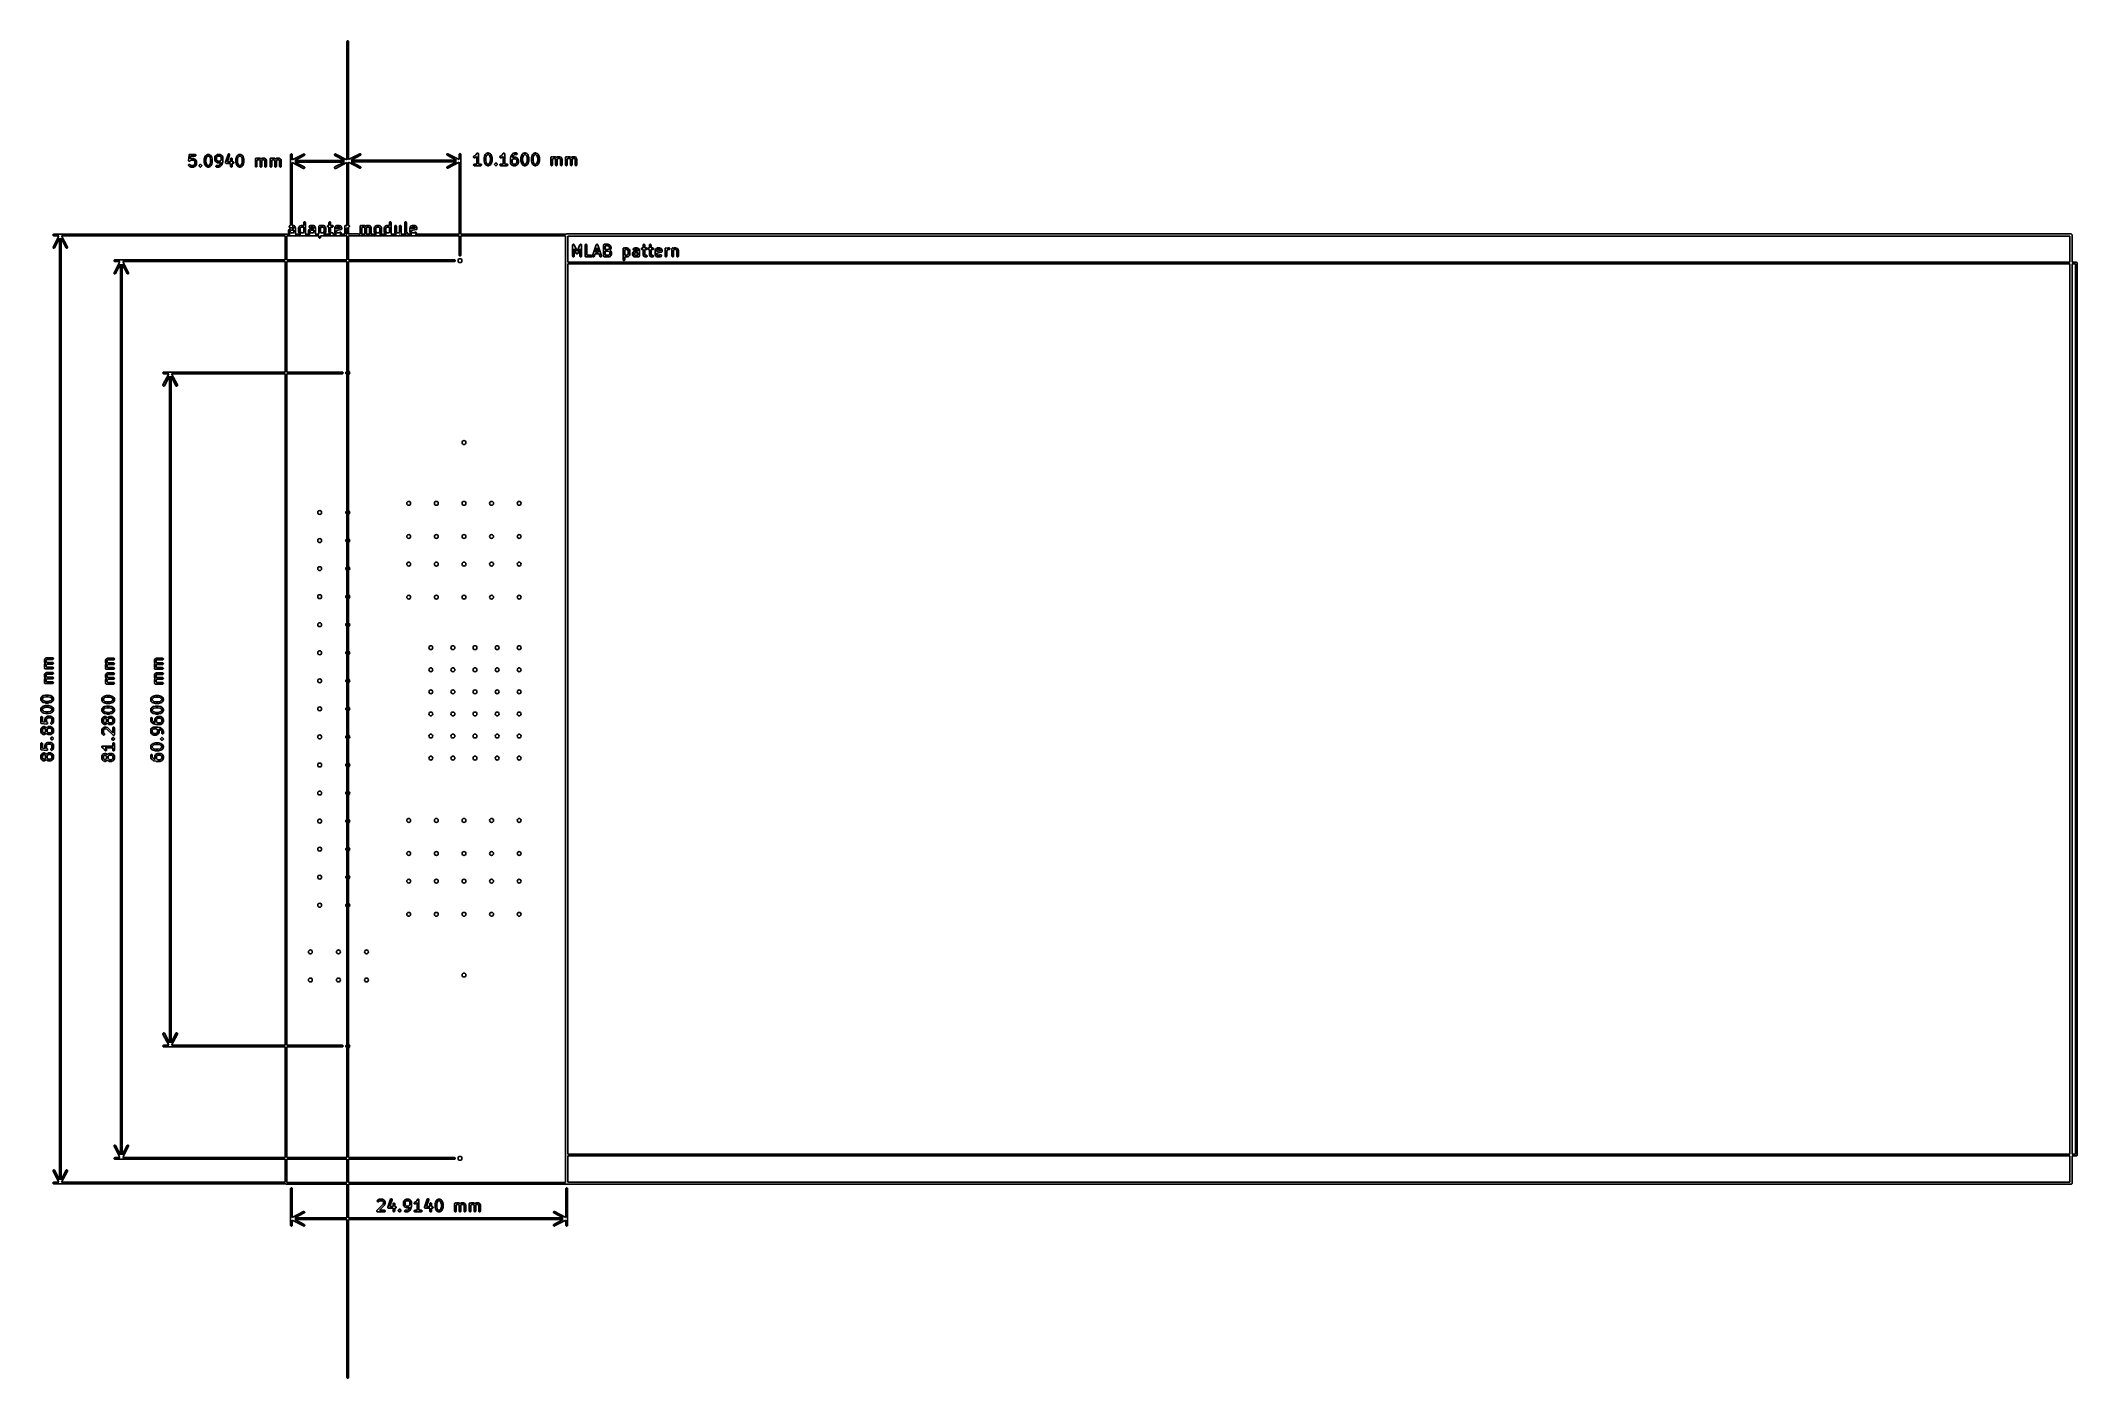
# Model space of a CAD drawing. Extents: x -1.87 to 5.38, y -0.7 to 4.07.
import ezdxf

# ---------------------------------------------------------------- set-up
doc = ezdxf.new("R2010")
doc.units = 0
doc.header["$MEASUREMENT"] = 0
doc.layers.add('BLACK', color=7, linetype='CONTINUOUS')

msp = doc.modelspace()

# ---------------------------------------------------------------- linework, layer by layer
at = {"layer": 'BLACK', "linetype": 'CONTINUOUS'}
for p, q in [((-0.7833, 4.0696), (-0.7832, 4.0702)), ((-0.7833, 3.6478), (-0.7833, 4.0696)), ((-0.7832, 4.0702), (-0.7828, 4.0712)), ((-0.7828, 4.0712), (-0.782, 4.072)), ((-0.782, 4.072), (-0.7809, 4.0725)), ((-0.7809, 4.0725), (-0.7797, 4.0725)), ((-0.7797, 4.0725), (-0.7787, 4.072)), ((-0.7787, 4.072), (-0.7779, 4.0712)), ((-0.7779, 4.0712), (-0.7774, 4.0702)), ((-0.7774, 4.0702), (-0.7774, 4.0696)), ((-0.7774, 4.0696), (-0.7774, 3.6488)), ((-1.3477, 3.6459), (-1.3458, 3.6647)), ((-1.3477, 3.6453), (-1.3477, 3.6459)), ((-1.3477, 3.6452), (-1.3477, 3.6453)), ((-1.3477, 3.6451), (-1.3477, 3.6452)), ((-1.3475, 3.6447), (-1.3477, 3.6451)), ((-1.3477, 3.6293), (-1.3472, 3.6304)), ((-1.3477, 3.6282), (-1.3477, 3.6293)), ((-1.3474, 3.6442), (-1.3475, 3.6447)), ((-1.3473, 3.6441), (-1.3474, 3.6442)), ((-1.3472, 3.644), (-1.3473, 3.6441)), ((-1.3469, 3.6437), (-1.3472, 3.644)), ((-1.3472, 3.6304), (-1.3464, 3.6312)), ((-1.3466, 3.6433), (-1.3469, 3.6437)), ((-1.3465, 3.6433), (-1.3466, 3.6433)), ((-1.3464, 3.6432), (-1.3465, 3.6433)), ((-1.346, 3.643), (-1.3464, 3.6432)), ((-1.3464, 3.6312), (-1.3453, 3.6317)), ((-1.3456, 3.6428), (-1.346, 3.643)), ((-1.3458, 3.665), (-1.3457, 3.6652)), ((-1.3458, 3.6649), (-1.3458, 3.665)), ((-1.3458, 3.665), (-1.3458, 3.665)), ((-1.3458, 3.6647), (-1.3458, 3.6649)), ((-1.3457, 3.6652), (-1.3455, 3.6656)), ((-1.3455, 3.6428), (-1.3456, 3.6428)), ((-1.3455, 3.6656), (-1.3453, 3.666)), ((-1.3453, 3.6427), (-1.3455, 3.6428)), ((-1.3453, 3.666), (-1.3452, 3.6661)), ((-1.3449, 3.6427), (-1.3453, 3.6427)), ((-1.3453, 3.6317), (-1.3442, 3.6317)), ((-1.3452, 3.6663), (-1.3448, 3.6665)), ((-1.3452, 3.6661), (-1.3452, 3.6663)), ((-1.3445, 3.6427), (-1.3449, 3.6427)), ((-1.3448, 3.6665), (-1.3445, 3.6668)), ((-1.3445, 3.6668), (-1.3444, 3.6669)), ((-1.3443, 3.6427), (-1.3445, 3.6427)), ((-1.3444, 3.6669), (-1.3443, 3.667)), ((-1.3443, 3.667), (-1.3439, 3.6671)), ((-1.3442, 3.6427), (-1.3443, 3.6427)), ((-1.3438, 3.6429), (-1.3442, 3.6427)), ((-1.3442, 3.6317), (-1.3431, 3.6312)), ((-1.3439, 3.6671), (-1.3435, 3.6673)), ((-1.3434, 3.643), (-1.3438, 3.6429)), ((-1.3435, 3.6673), (-1.3432, 3.6673)), ((-1.3433, 3.6431), (-1.3434, 3.643)), ((-1.3431, 3.6432), (-1.3433, 3.6431)), ((-1.3432, 3.6673), (-1.3432, 3.6673)), ((-1.3432, 3.6673), (-1.3431, 3.6673)), ((-1.3431, 3.6673), (-1.3429, 3.6673)), ((-1.3427, 3.6435), (-1.3431, 3.6432)), ((-1.3431, 3.6312), (-1.3427, 3.6308)), ((-1.3429, 3.6673), (-1.3241, 3.6673)), ((-1.3411, 3.6451), (-1.3427, 3.6435)), ((-1.3427, 3.6308), (-1.3411, 3.6293)), ((-1.3402, 3.6614), (-1.3412, 3.6517)), ((-1.3412, 3.6517), (-1.3405, 3.652)), ((-1.3384, 3.6464), (-1.3411, 3.6451)), ((-1.3411, 3.6293), (-1.3384, 3.628)), ((-1.3405, 3.652), (-1.3399, 3.6522)), ((-1.3241, 3.6614), (-1.3402, 3.6614)), ((-1.3399, 3.6522), (-1.3398, 3.6522)), ((-1.3398, 3.6522), (-1.3397, 3.6523)), ((-1.3397, 3.6523), (-1.3391, 3.6523)), ((-1.3391, 3.6523), (-1.3298, 3.6523)), ((-1.3305, 3.6464), (-1.3384, 3.6464)), ((-1.3278, 3.6451), (-1.3305, 3.6464)), ((-1.3305, 3.628), (-1.3278, 3.6293)), ((-1.3298, 3.6523), (-1.3292, 3.6523)), ((-1.3292, 3.6523), (-1.3291, 3.6522)), ((-1.3291, 3.6522), (-1.329, 3.6522)), ((-1.329, 3.6522), (-1.3284, 3.652)), ((-1.3284, 3.652), (-1.3247, 3.6501)), ((-1.3266, 3.6439), (-1.3278, 3.6451)), ((-1.3278, 3.6293), (-1.3266, 3.6305)), ((-1.3252, 3.6412), (-1.3266, 3.6439)), ((-1.3266, 3.6305), (-1.3252, 3.6332)), ((-1.3252, 3.6332), (-1.3252, 3.6412)), ((-1.3247, 3.6501), (-1.3244, 3.65)), ((-1.3244, 3.65), (-1.3244, 3.65)), ((-1.3244, 3.65), (-1.3243, 3.6499)), ((-1.3243, 3.6499), (-1.3242, 3.6498)), ((-1.3242, 3.6498), (-1.3241, 3.6498)), ((-1.3241, 3.6673), (-1.3236, 3.6673)), ((-1.3236, 3.6615), (-1.3241, 3.6614)), ((-1.3241, 3.6498), (-1.3239, 3.6496)), ((-1.3239, 3.6496), (-1.322, 3.6477)), ((-1.3236, 3.6673), (-1.3225, 3.6668)), ((-1.3225, 3.6619), (-1.3236, 3.6615)), ((-1.3225, 3.6668), (-1.3217, 3.666)), ((-1.3217, 3.6627), (-1.3225, 3.6619)), ((-1.322, 3.6477), (-1.3219, 3.6475)), ((-1.3219, 3.6475), (-1.3218, 3.6474)), ((-1.3218, 3.6474), (-1.3217, 3.6474)), ((-1.3217, 3.666), (-1.3212, 3.665)), ((-1.3212, 3.6638), (-1.3217, 3.6627)), ((-1.3217, 3.6474), (-1.3217, 3.6473)), ((-1.3217, 3.6473), (-1.3217, 3.6472)), ((-1.3217, 3.6472), (-1.3215, 3.647)), ((-1.3215, 3.647), (-1.3196, 3.6432)), ((-1.3196, 3.6312), (-1.3215, 3.6274)), ((-1.3212, 3.665), (-1.3212, 3.6638)), ((-1.3196, 3.6432), (-1.3194, 3.6427)), ((-1.3194, 3.6317), (-1.3196, 3.6312)), ((-1.3194, 3.6427), (-1.3194, 3.6426)), ((-1.3194, 3.6426), (-1.3194, 3.6425)), ((-1.3194, 3.6425), (-1.3193, 3.6419)), ((-1.3193, 3.6325), (-1.3194, 3.6319)), ((-1.3194, 3.6319), (-1.3194, 3.6318)), ((-1.3194, 3.6318), (-1.3194, 3.6317)), ((-1.3193, 3.6419), (-1.3193, 3.6325)), ((-1.3097, 3.6285), (-1.3094, 3.629)), ((-1.3094, 3.629), (-1.3075, 3.6308)), ((-1.3075, 3.6308), (-1.307, 3.6312)), ((-1.307, 3.6312), (-1.3063, 3.6315)), ((-1.307, 3.6312), (-1.307, 3.6312)), ((-1.3063, 3.6315), (-1.306, 3.6317)), ((-1.306, 3.6317), (-1.3048, 3.6317)), ((-1.3048, 3.6317), (-1.3048, 3.6317)), ((-1.3048, 3.6317), (-1.3045, 3.6315)), ((-1.3045, 3.6315), (-1.3037, 3.6312)), ((-1.3037, 3.6312), (-1.3037, 3.6312)), ((-1.3037, 3.6312), (-1.3033, 3.6308)), ((-1.3033, 3.6308), (-1.3014, 3.629)), ((-1.3014, 3.629), (-1.3011, 3.6285)), ((-1.2915, 3.6495), (-1.2914, 3.6497)), ((-1.2915, 3.6494), (-1.2915, 3.6495)), ((-1.2915, 3.6495), (-1.2915, 3.6495)), ((-1.2915, 3.64), (-1.2915, 3.6494)), ((-1.2915, 3.6399), (-1.2915, 3.64)), ((-1.2914, 3.6396), (-1.2915, 3.6399)), ((-1.2915, 3.6399), (-1.2915, 3.6399)), ((-1.2914, 3.6501), (-1.2895, 3.6576)), ((-1.2914, 3.65), (-1.2914, 3.6501)), ((-1.2914, 3.6497), (-1.2914, 3.65)), ((-1.2914, 3.65), (-1.2914, 3.65)), ((-1.2914, 3.6394), (-1.2914, 3.6396)), ((-1.2914, 3.6393), (-1.2914, 3.6394)), ((-1.2914, 3.6394), (-1.2914, 3.6394)), ((-1.2895, 3.6318), (-1.2914, 3.6393)), ((-1.2895, 3.6577), (-1.2894, 3.6579)), ((-1.2895, 3.6576), (-1.2895, 3.6577)), ((-1.2895, 3.6576), (-1.2895, 3.6576)), ((-1.2895, 3.6317), (-1.2895, 3.6318)), ((-1.2894, 3.6315), (-1.2895, 3.6317)), ((-1.2895, 3.6317), (-1.2895, 3.6317)), ((-1.2894, 3.6579), (-1.2893, 3.6581)), ((-1.2893, 3.6312), (-1.2894, 3.6315)), ((-1.2893, 3.6582), (-1.2874, 3.6619)), ((-1.2893, 3.6581), (-1.2893, 3.6582)), ((-1.2893, 3.6582), (-1.2893, 3.6582)), ((-1.2874, 3.6274), (-1.2893, 3.6312)), ((-1.2893, 3.6312), (-1.2893, 3.6312)), ((-1.2893, 3.6312), (-1.2893, 3.6312)), ((-1.2874, 3.6619), (-1.2873, 3.6622)), ((-1.2873, 3.6622), (-1.2872, 3.6623)), ((-1.2872, 3.6623), (-1.2871, 3.6624)), ((-1.2872, 3.6623), (-1.2872, 3.6623)), ((-1.2871, 3.6624), (-1.287, 3.6625)), ((-1.287, 3.6625), (-1.2869, 3.6627)), ((-1.2869, 3.6627), (-1.285, 3.6646)), ((-1.2839, 3.6558), (-1.2856, 3.649)), ((-1.2856, 3.649), (-1.2856, 3.6404)), ((-1.2856, 3.6404), (-1.2839, 3.6335)), ((-1.285, 3.6646), (-1.2848, 3.6648)), ((-1.2848, 3.6648), (-1.2847, 3.6648)), ((-1.2847, 3.6648), (-1.2846, 3.6649)), ((-1.2846, 3.6649), (-1.2845, 3.665)), ((-1.2845, 3.665), (-1.2842, 3.6651)), ((-1.2845, 3.665), (-1.2845, 3.665)), ((-1.2842, 3.6651), (-1.2805, 3.667)), ((-1.2823, 3.6589), (-1.2839, 3.6558)), ((-1.2839, 3.6335), (-1.2823, 3.6305)), ((-1.2811, 3.6601), (-1.2823, 3.6589)), ((-1.2823, 3.6305), (-1.2811, 3.6293)), ((-1.2784, 3.6614), (-1.2811, 3.6601)), ((-1.2811, 3.6293), (-1.2784, 3.628)), ((-1.2805, 3.667), (-1.2799, 3.6672)), ((-1.2799, 3.6672), (-1.2798, 3.6672)), ((-1.2798, 3.6672), (-1.2797, 3.6673)), ((-1.2797, 3.6673), (-1.2791, 3.6673)), ((-1.2791, 3.6673), (-1.2754, 3.6673)), ((-1.2761, 3.6614), (-1.2784, 3.6614)), ((-1.2734, 3.6601), (-1.2761, 3.6614)), ((-1.2761, 3.628), (-1.2734, 3.6293)), ((-1.2754, 3.6673), (-1.2748, 3.6673)), ((-1.2748, 3.6673), (-1.2747, 3.6672)), ((-1.2747, 3.6672), (-1.2746, 3.6672)), ((-1.2746, 3.6672), (-1.2741, 3.667)), ((-1.2741, 3.667), (-1.2703, 3.6651)), ((-1.2722, 3.6589), (-1.2734, 3.6601)), ((-1.2734, 3.6293), (-1.2722, 3.6305)), ((-1.2707, 3.6558), (-1.2722, 3.6589)), ((-1.2722, 3.6305), (-1.2707, 3.6335)), ((-1.269, 3.649), (-1.2707, 3.6558)), ((-1.2707, 3.6335), (-1.269, 3.6404)), ((-1.2703, 3.6651), (-1.2701, 3.665)), ((-1.2701, 3.665), (-1.27, 3.665)), ((-1.27, 3.665), (-1.2699, 3.6649)), ((-1.2699, 3.6649), (-1.2698, 3.6648)), ((-1.2698, 3.6648), (-1.2698, 3.6648)), ((-1.2698, 3.6648), (-1.2696, 3.6646)), ((-1.2696, 3.6646), (-1.2677, 3.6627)), ((-1.269, 3.6404), (-1.269, 3.649)), ((-1.2677, 3.6627), (-1.2675, 3.6625)), ((-1.2675, 3.6625), (-1.2674, 3.6624)), ((-1.2674, 3.6624), (-1.2674, 3.6623)), ((-1.2674, 3.6623), (-1.2673, 3.6623)), ((-1.2673, 3.6623), (-1.2673, 3.6622)), ((-1.2673, 3.6622), (-1.2671, 3.6619)), ((-1.2671, 3.6619), (-1.2653, 3.6582)), ((-1.2653, 3.6312), (-1.2671, 3.6274)), ((-1.2653, 3.6582), (-1.2652, 3.6582)), ((-1.2652, 3.6312), (-1.2653, 3.6312)), ((-1.2652, 3.6582), (-1.2652, 3.6581)), ((-1.2652, 3.6581), (-1.2651, 3.6579)), ((-1.2651, 3.6315), (-1.2652, 3.6312)), ((-1.2652, 3.6312), (-1.2652, 3.6312)), ((-1.2651, 3.6579), (-1.265, 3.6577)), ((-1.265, 3.6317), (-1.2651, 3.6315)), ((-1.265, 3.6577), (-1.265, 3.6576)), ((-1.265, 3.6576), (-1.265, 3.6576)), ((-1.265, 3.6576), (-1.2632, 3.6501)), ((-1.2632, 3.6393), (-1.265, 3.6318)), ((-1.265, 3.6318), (-1.265, 3.6317)), ((-1.265, 3.6317), (-1.265, 3.6317)), ((-1.2632, 3.6501), (-1.2631, 3.65)), ((-1.2631, 3.6394), (-1.2632, 3.6393)), ((-1.2631, 3.65), (-1.2631, 3.65)), ((-1.2631, 3.65), (-1.2631, 3.6497)), ((-1.2631, 3.6497), (-1.2631, 3.6495)), ((-1.2631, 3.6495), (-1.2631, 3.6495)), ((-1.2631, 3.6495), (-1.2631, 3.6494)), ((-1.2631, 3.6494), (-1.2631, 3.64)), ((-1.2631, 3.64), (-1.2631, 3.6399)), ((-1.2631, 3.6399), (-1.2631, 3.6399)), ((-1.2631, 3.6399), (-1.2631, 3.6396)), ((-1.2631, 3.6396), (-1.2631, 3.6394)), ((-1.2631, 3.6394), (-1.2631, 3.6394)), ((-1.254, 3.6569), (-1.2539, 3.6575)), ((-1.254, 3.6475), (-1.254, 3.6569)), ((-1.2539, 3.6469), (-1.254, 3.6475)), ((-1.2539, 3.6577), (-1.2537, 3.6582)), ((-1.2539, 3.6576), (-1.2539, 3.6577)), ((-1.2539, 3.6575), (-1.2539, 3.6576)), ((-1.2539, 3.6468), (-1.2539, 3.6469)), ((-1.2539, 3.6467), (-1.2539, 3.6468)), ((-1.2537, 3.6462), (-1.2539, 3.6467)), ((-1.2537, 3.6582), (-1.2518, 3.6619)), ((-1.2518, 3.6424), (-1.2537, 3.6462)), ((-1.2518, 3.6619), (-1.2516, 3.6622)), ((-1.2516, 3.6422), (-1.2518, 3.6424)), ((-1.2516, 3.6622), (-1.2516, 3.6623)), ((-1.2516, 3.6623), (-1.2515, 3.6623)), ((-1.2516, 3.6421), (-1.2516, 3.6422)), ((-1.2515, 3.642), (-1.2516, 3.6421)), ((-1.2515, 3.6624), (-1.2514, 3.6625)), ((-1.2515, 3.6623), (-1.2515, 3.6624)), ((-1.2515, 3.6419), (-1.2515, 3.642)), ((-1.2514, 3.6419), (-1.2515, 3.6419)), ((-1.2514, 3.6625), (-1.2512, 3.6627)), ((-1.2512, 3.6417), (-1.2514, 3.6419)), ((-1.2512, 3.6627), (-1.2494, 3.6646)), ((-1.2494, 3.6398), (-1.2512, 3.6417)), ((-1.2494, 3.6646), (-1.2491, 3.6648)), ((-1.2491, 3.6396), (-1.2494, 3.6398)), ((-1.2491, 3.6648), (-1.249, 3.6649)), ((-1.2491, 3.6648), (-1.2491, 3.6648)), ((-1.2491, 3.6395), (-1.2491, 3.6396)), ((-1.249, 3.6395), (-1.2491, 3.6395)), ((-1.249, 3.6649), (-1.2489, 3.665)), ((-1.2489, 3.6394), (-1.249, 3.6395)), ((-1.2489, 3.665), (-1.2488, 3.665)), ((-1.2488, 3.6394), (-1.2489, 3.6394)), ((-1.2488, 3.665), (-1.2486, 3.6651)), ((-1.2486, 3.6392), (-1.2488, 3.6394)), ((-1.2486, 3.6651), (-1.2448, 3.667)), ((-1.2448, 3.6374), (-1.2486, 3.6392)), ((-1.2467, 3.6589), (-1.2481, 3.6562)), ((-1.2481, 3.6562), (-1.2481, 3.6482)), ((-1.2481, 3.6482), (-1.2467, 3.6455)), ((-1.2455, 3.6601), (-1.2467, 3.6589)), ((-1.2467, 3.6455), (-1.2455, 3.6443)), ((-1.2428, 3.6614), (-1.2455, 3.6601)), ((-1.2455, 3.6443), (-1.2428, 3.643)), ((-1.2448, 3.667), (-1.2443, 3.6672)), ((-1.2443, 3.6372), (-1.2448, 3.6374)), ((-1.2443, 3.6672), (-1.2442, 3.6672)), ((-1.2442, 3.6371), (-1.2443, 3.6372)), ((-1.2442, 3.6672), (-1.2441, 3.6673)), ((-1.2441, 3.6371), (-1.2442, 3.6371)), ((-1.2441, 3.6673), (-1.2435, 3.6673)), ((-1.2435, 3.6371), (-1.2441, 3.6371)), ((-1.2435, 3.6673), (-1.236, 3.6673)), ((-1.236, 3.6371), (-1.2435, 3.6371)), ((-1.2367, 3.6614), (-1.2428, 3.6614)), ((-1.2428, 3.643), (-1.2367, 3.643)), ((-1.2405, 3.628), (-1.2378, 3.6293)), ((-1.2378, 3.6293), (-1.2364, 3.6306)), ((-1.234, 3.6601), (-1.2367, 3.6614)), ((-1.2367, 3.643), (-1.234, 3.6443)), ((-1.2364, 3.6306), (-1.2331, 3.6356)), ((-1.236, 3.6673), (-1.2354, 3.6673)), ((-1.2354, 3.6371), (-1.236, 3.6371)), ((-1.2354, 3.6673), (-1.2353, 3.6672)), ((-1.2353, 3.6371), (-1.2354, 3.6371)), ((-1.2353, 3.6672), (-1.2352, 3.6672)), ((-1.2352, 3.6372), (-1.2353, 3.6371)), ((-1.2352, 3.6672), (-1.2347, 3.667)), ((-1.2347, 3.6374), (-1.2352, 3.6372)), ((-1.2347, 3.667), (-1.231, 3.6651)), ((-1.2324, 3.6385), (-1.2347, 3.6374)), ((-1.2328, 3.6589), (-1.234, 3.6601)), ((-1.234, 3.6443), (-1.2328, 3.6455)), ((-1.2331, 3.6356), (-1.2324, 3.6385)), ((-1.2315, 3.6562), (-1.2328, 3.6589)), ((-1.2328, 3.6455), (-1.2315, 3.6482)), ((-1.2279, 3.6327), (-1.2317, 3.6271)), ((-1.2315, 3.6482), (-1.2315, 3.6562)), ((-1.231, 3.6651), (-1.2307, 3.665)), ((-1.2307, 3.665), (-1.2306, 3.665)), ((-1.2306, 3.665), (-1.2306, 3.6649)), ((-1.2306, 3.6649), (-1.2305, 3.6648)), ((-1.2305, 3.6648), (-1.2304, 3.6648)), ((-1.2304, 3.6648), (-1.2302, 3.6646)), ((-1.2302, 3.6646), (-1.2283, 3.6627)), ((-1.2283, 3.6627), (-1.2281, 3.6625)), ((-1.2281, 3.6625), (-1.2281, 3.6624)), ((-1.2281, 3.6624), (-1.228, 3.6623)), ((-1.228, 3.6623), (-1.2279, 3.6623)), ((-1.2279, 3.6623), (-1.2279, 3.6622)), ((-1.2279, 3.6622), (-1.2278, 3.6619)), ((-1.2278, 3.6331), (-1.2279, 3.6327)), ((-1.2278, 3.6619), (-1.2259, 3.6582)), ((-1.2277, 3.6331), (-1.2278, 3.6331)), ((-1.2275, 3.6337), (-1.2277, 3.6333)), ((-1.2277, 3.6333), (-1.2277, 3.6333)), ((-1.2277, 3.6333), (-1.2277, 3.6332)), ((-1.2277, 3.6332), (-1.2277, 3.6331)), ((-1.2257, 3.6412), (-1.2275, 3.6337)), ((-1.2259, 3.6582), (-1.2257, 3.6577)), ((-1.2257, 3.6577), (-1.2257, 3.6576)), ((-1.2257, 3.6576), (-1.2256, 3.6575)), ((-1.2256, 3.6413), (-1.2257, 3.6412)), ((-1.2256, 3.6575), (-1.2256, 3.6569)), ((-1.2256, 3.6569), (-1.2256, 3.6419)), ((-1.2256, 3.6419), (-1.2256, 3.6418)), ((-1.2256, 3.6418), (-1.2256, 3.6417)), ((-1.2256, 3.6417), (-1.2256, 3.6415)), ((-1.2256, 3.6415), (-1.2256, 3.6413)), ((-1.2256, 3.6413), (-1.2256, 3.6413)), ((-1.2165, 3.6385), (-1.2164, 3.6386)), ((-1.2164, 3.638), (-1.2165, 3.6385)), ((-1.2164, 3.6388), (-1.2163, 3.6391)), ((-1.2164, 3.6387), (-1.2164, 3.6388)), ((-1.2164, 3.6386), (-1.2164, 3.6387)), ((-1.2164, 3.6376), (-1.2164, 3.638)), ((-1.2164, 3.6375), (-1.2164, 3.6376)), ((-1.2164, 3.6374), (-1.2164, 3.6375)), ((-1.2162, 3.6369), (-1.2164, 3.6374)), ((-1.2163, 3.6391), (-1.207, 3.6672)), ((-1.216, 3.6365), (-1.2162, 3.6369)), ((-1.2159, 3.6364), (-1.216, 3.6365)), ((-1.2159, 3.6363), (-1.2159, 3.6364)), ((-1.2155, 3.636), (-1.2159, 3.6363)), ((-1.2152, 3.6357), (-1.2155, 3.636)), ((-1.2151, 3.6356), (-1.2152, 3.6357)), ((-1.215, 3.6356), (-1.2151, 3.6356)), ((-1.2145, 3.6354), (-1.215, 3.6356)), ((-1.2141, 3.6352), (-1.2145, 3.6354)), ((-1.2139, 3.6352), (-1.2141, 3.6352)), ((-1.2138, 3.6352), (-1.2139, 3.6352)), ((-1.2139, 3.6352), (-1.2139, 3.6352)), ((-1.2135, 3.6352), (-1.2138, 3.6352)), ((-1.1977, 3.6352), (-1.2135, 3.6352)), ((-1.2013, 3.6653), (-1.2094, 3.6411)), ((-1.2094, 3.6411), (-1.1977, 3.6411)), ((-1.207, 3.6672), (-1.2067, 3.6677)), ((-1.2067, 3.6677), (-1.206, 3.6686)), ((-1.206, 3.6686), (-1.2049, 3.6691)), ((-1.2049, 3.6691), (-1.2038, 3.6692)), ((-1.2038, 3.6692), (-1.2027, 3.6688)), ((-1.2027, 3.6688), (-1.2018, 3.6681)), ((-1.2018, 3.6681), (-1.2013, 3.667)), ((-1.2013, 3.667), (-1.2012, 3.6659)), ((-1.2012, 3.6659), (-1.2013, 3.6653)), ((-1.1977, 3.6518), (-1.1972, 3.6529)), ((-1.1977, 3.6513), (-1.1977, 3.6518)), ((-1.1977, 3.6411), (-1.1977, 3.6513)), ((-1.1977, 3.625), (-1.1977, 3.6352)), ((-1.1972, 3.6529), (-1.1964, 3.6537)), ((-1.1964, 3.6537), (-1.1954, 3.6541)), ((-1.1954, 3.6541), (-1.1942, 3.6541)), ((-1.1942, 3.6541), (-1.1931, 3.6537)), ((-1.1931, 3.6537), (-1.1923, 3.6529)), ((-1.1923, 3.6529), (-1.1919, 3.6518)), ((-1.1919, 3.6518), (-1.1918, 3.6513)), ((-1.1918, 3.6513), (-1.1918, 3.6411)), ((-1.1918, 3.6411), (-1.1892, 3.6411)), ((-1.1892, 3.6352), (-1.1918, 3.6352)), ((-1.1918, 3.6352), (-1.1918, 3.625)), ((-1.1892, 3.6411), (-1.1886, 3.641)), ((-1.1886, 3.6352), (-1.1892, 3.6352)), ((-1.1886, 3.641), (-1.1875, 3.6406)), ((-1.1875, 3.6357), (-1.1886, 3.6352)), ((-1.1875, 3.6406), (-1.1867, 3.6398)), ((-1.1867, 3.6365), (-1.1875, 3.6357)), ((-1.1867, 3.6398), (-1.1863, 3.6387)), ((-1.1863, 3.6376), (-1.1867, 3.6365)), ((-1.1863, 3.6387), (-1.1863, 3.6376)), ((-1.179, 3.6495), (-1.1789, 3.6497)), ((-1.179, 3.6494), (-1.179, 3.6495)), ((-1.179, 3.6495), (-1.179, 3.6495)), ((-1.179, 3.64), (-1.179, 3.6494)), ((-1.179, 3.6399), (-1.179, 3.64)), ((-1.1789, 3.6396), (-1.179, 3.6399)), ((-1.179, 3.6399), (-1.179, 3.6399)), ((-1.1789, 3.6501), (-1.177, 3.6576)), ((-1.1789, 3.65), (-1.1789, 3.6501)), ((-1.1789, 3.6497), (-1.1789, 3.65)), ((-1.1789, 3.65), (-1.1789, 3.65)), ((-1.1789, 3.6394), (-1.1789, 3.6396)), ((-1.1789, 3.6393), (-1.1789, 3.6394)), ((-1.1789, 3.6394), (-1.1789, 3.6394)), ((-1.177, 3.6318), (-1.1789, 3.6393)), ((-1.177, 3.6577), (-1.1769, 3.6579)), ((-1.177, 3.6576), (-1.177, 3.6577)), ((-1.177, 3.6576), (-1.177, 3.6576)), ((-1.177, 3.6317), (-1.177, 3.6318)), ((-1.1769, 3.6315), (-1.177, 3.6317)), ((-1.177, 3.6317), (-1.177, 3.6317)), ((-1.1769, 3.6579), (-1.1768, 3.6581)), ((-1.1768, 3.6312), (-1.1769, 3.6315)), ((-1.1768, 3.6582), (-1.1749, 3.6619)), ((-1.1768, 3.6581), (-1.1768, 3.6582)), ((-1.1768, 3.6582), (-1.1768, 3.6582)), ((-1.1749, 3.6274), (-1.1768, 3.6312)), ((-1.1768, 3.6312), (-1.1768, 3.6312)), ((-1.1768, 3.6312), (-1.1768, 3.6312)), ((-1.1749, 3.6619), (-1.1748, 3.6622)), ((-1.1748, 3.6622), (-1.1747, 3.6623)), ((-1.1747, 3.6623), (-1.1746, 3.6624)), ((-1.1747, 3.6623), (-1.1747, 3.6623)), ((-1.1746, 3.6625), (-1.1744, 3.6627)), ((-1.1746, 3.6624), (-1.1746, 3.6625)), ((-1.1744, 3.6627), (-1.1725, 3.6646)), ((-1.1714, 3.6558), (-1.1731, 3.649)), ((-1.1731, 3.649), (-1.1731, 3.6404)), ((-1.1731, 3.6404), (-1.1714, 3.6335)), ((-1.1725, 3.6646), (-1.1723, 3.6648)), ((-1.1723, 3.6648), (-1.1722, 3.6648)), ((-1.1722, 3.6648), (-1.1721, 3.6649)), ((-1.1721, 3.6649), (-1.172, 3.665)), ((-1.172, 3.665), (-1.1717, 3.6651)), ((-1.172, 3.665), (-1.172, 3.665)), ((-1.1717, 3.6651), (-1.168, 3.667)), ((-1.1699, 3.6589), (-1.1714, 3.6558)), ((-1.1714, 3.6335), (-1.1699, 3.6305)), ((-1.1687, 3.6601), (-1.1699, 3.6589)), ((-1.1699, 3.6305), (-1.1687, 3.6293)), ((-1.166, 3.6614), (-1.1687, 3.6601)), ((-1.1687, 3.6293), (-1.166, 3.628)), ((-1.168, 3.667), (-1.1674, 3.6672)), ((-1.1674, 3.6672), (-1.1673, 3.6672)), ((-1.1673, 3.6672), (-1.1672, 3.6673)), ((-1.1672, 3.6673), (-1.1667, 3.6673)), ((-1.1667, 3.6673), (-1.1629, 3.6673)), ((-1.1636, 3.6614), (-1.166, 3.6614)), ((-1.1609, 3.6601), (-1.1636, 3.6614)), ((-1.1636, 3.628), (-1.1609, 3.6293)), ((-1.1629, 3.6673), (-1.1623, 3.6673)), ((-1.1623, 3.6673), (-1.1622, 3.6672)), ((-1.1622, 3.6672), (-1.1621, 3.6672)), ((-1.1621, 3.6672), (-1.1616, 3.667)), ((-1.1616, 3.667), (-1.1578, 3.6651)), ((-1.1597, 3.6589), (-1.1609, 3.6601)), ((-1.1609, 3.6293), (-1.1597, 3.6305)), ((-1.1582, 3.6558), (-1.1597, 3.6589)), ((-1.1597, 3.6305), (-1.1582, 3.6335)), ((-1.1565, 3.649), (-1.1582, 3.6558)), ((-1.1582, 3.6335), (-1.1565, 3.6404)), ((-1.1578, 3.6651), (-1.1576, 3.665)), ((-1.1576, 3.665), (-1.1575, 3.665)), ((-1.1575, 3.665), (-1.1574, 3.6649)), ((-1.1574, 3.6649), (-1.1573, 3.6648)), ((-1.1573, 3.6648), (-1.1573, 3.6648)), ((-1.1573, 3.6648), (-1.1571, 3.6646)), ((-1.1571, 3.6646), (-1.1552, 3.6627)), ((-1.1565, 3.6404), (-1.1565, 3.649)), ((-1.1552, 3.6627), (-1.155, 3.6625)), ((-1.155, 3.6625), (-1.1549, 3.6624)), ((-1.1549, 3.6624), (-1.1549, 3.6623)), ((-1.1549, 3.6623), (-1.1548, 3.6623)), ((-1.1548, 3.6623), (-1.1548, 3.6622)), ((-1.1548, 3.6622), (-1.1546, 3.6619)), ((-1.1546, 3.6619), (-1.1528, 3.6582)), ((-1.1528, 3.6312), (-1.1546, 3.6274)), ((-1.1528, 3.6582), (-1.1527, 3.6582)), ((-1.1527, 3.6312), (-1.1528, 3.6312)), ((-1.1527, 3.6582), (-1.1527, 3.6581)), ((-1.1527, 3.6581), (-1.1527, 3.6579)), ((-1.1527, 3.6579), (-1.1526, 3.6577)), ((-1.1526, 3.6317), (-1.1527, 3.6315)), ((-1.1527, 3.6315), (-1.1527, 3.6312)), ((-1.1527, 3.6312), (-1.1527, 3.6312)), ((-1.1526, 3.6577), (-1.1526, 3.6576)), ((-1.1526, 3.6576), (-1.1525, 3.6576)), ((-1.1525, 3.6318), (-1.1526, 3.6317)), ((-1.1526, 3.6317), (-1.1526, 3.6317)), ((-1.1525, 3.6576), (-1.1507, 3.6501)), ((-1.1507, 3.6393), (-1.1525, 3.6318)), ((-1.1507, 3.6501), (-1.1507, 3.65)), ((-1.1507, 3.65), (-1.1506, 3.65)), ((-1.1506, 3.6394), (-1.1507, 3.6394)), ((-1.1507, 3.6394), (-1.1507, 3.6393)), ((-1.1506, 3.65), (-1.1506, 3.6497)), ((-1.1506, 3.6497), (-1.1506, 3.6495)), ((-1.1506, 3.6495), (-1.1506, 3.6495)), ((-1.1506, 3.6495), (-1.1506, 3.6494)), ((-1.1506, 3.6494), (-1.1506, 3.64)), ((-1.1506, 3.64), (-1.1506, 3.6399)), ((-1.1506, 3.6399), (-1.1506, 3.6399)), ((-1.1506, 3.6399), (-1.1506, 3.6396)), ((-1.1506, 3.6396), (-1.1506, 3.6394)), ((-1.1096, 3.6518), (-1.1091, 3.6529)), ((-1.1096, 3.6513), (-1.1096, 3.6518)), ((-1.1096, 3.625), (-1.1096, 3.6513)), ((-1.1091, 3.6529), (-1.1083, 3.6537)), ((-1.1083, 3.6537), (-1.1072, 3.6541)), ((-1.1072, 3.6541), (-1.1061, 3.6541)), ((-1.1061, 3.6541), (-1.105, 3.6537)), ((-1.105, 3.6537), (-1.1043, 3.6529)), ((-1.1043, 3.6529), (-1.1024, 3.6539)), ((-1.103, 3.647), (-1.1037, 3.6463)), ((-1.1037, 3.6463), (-1.1037, 3.625)), ((-1.1003, 3.6483), (-1.103, 3.647)), ((-1.1024, 3.6539), (-1.1018, 3.6541)), ((-1.1018, 3.6541), (-1.1017, 3.6541)), ((-1.1017, 3.6541), (-1.1016, 3.6541)), ((-1.1016, 3.6541), (-1.101, 3.6542)), ((-1.101, 3.6542), (-1.0954, 3.6542)), ((-1.0961, 3.6483), (-1.1003, 3.6483)), ((-1.0939, 3.6472), (-1.0961, 3.6483)), ((-1.0954, 3.6542), (-1.0948, 3.6541)), ((-1.0948, 3.6541), (-1.0947, 3.6541)), ((-1.0947, 3.6541), (-1.0946, 3.6541)), ((-1.0946, 3.6541), (-1.0941, 3.6539)), ((-1.0941, 3.6539), (-1.0903, 3.652)), ((-1.0927, 3.6449), (-1.0939, 3.6472)), ((-1.0927, 3.625), (-1.0927, 3.6449)), ((-1.0903, 3.652), (-1.0902, 3.652)), ((-1.0902, 3.652), (-1.0902, 3.6519)), ((-1.0902, 3.6519), (-1.0901, 3.6519)), ((-1.0901, 3.6519), (-1.0899, 3.6517)), ((-1.0899, 3.6517), (-1.0898, 3.6516)), ((-1.0898, 3.6516), (-1.0897, 3.6517)), ((-1.0897, 3.6517), (-1.0894, 3.6519)), ((-1.0894, 3.6519), (-1.0893, 3.652)), ((-1.0894, 3.6519), (-1.0894, 3.6519)), ((-1.0893, 3.652), (-1.0892, 3.652)), ((-1.0892, 3.652), (-1.0855, 3.6539)), ((-1.0857, 3.6472), (-1.0868, 3.6449)), ((-1.0868, 3.6449), (-1.0868, 3.625)), ((-1.0835, 3.6483), (-1.0857, 3.6472)), ((-1.0855, 3.6539), (-1.0849, 3.6541)), ((-1.0849, 3.6541), (-1.0848, 3.6541)), ((-1.0848, 3.6541), (-1.0847, 3.6541)), ((-1.0847, 3.6541), (-1.0842, 3.6542)), ((-1.0842, 3.6542), (-1.0785, 3.6542)), ((-1.0792, 3.6483), (-1.0835, 3.6483)), ((-1.077, 3.6472), (-1.0792, 3.6483)), ((-1.0785, 3.6542), (-1.078, 3.6541)), ((-1.078, 3.6541), (-1.0779, 3.6541)), ((-1.0779, 3.6541), (-1.0778, 3.6541)), ((-1.0778, 3.6541), (-1.0772, 3.6539)), ((-1.0772, 3.6539), (-1.0735, 3.652)), ((-1.0759, 3.6449), (-1.077, 3.6472)), ((-1.0759, 3.625), (-1.0759, 3.6449)), ((-1.0735, 3.652), (-1.0734, 3.652)), ((-1.0734, 3.652), (-1.0733, 3.6519)), ((-1.0733, 3.6519), (-1.0733, 3.6519)), ((-1.0733, 3.6519), (-1.073, 3.6517)), ((-1.073, 3.6517), (-1.0727, 3.6514)), ((-1.0727, 3.6514), (-1.0725, 3.6512)), ((-1.0725, 3.6512), (-1.0723, 3.6509)), ((-1.0723, 3.6509), (-1.0722, 3.6508)), ((-1.0722, 3.6508), (-1.0722, 3.6508)), ((-1.0722, 3.6508), (-1.0722, 3.6507)), ((-1.0722, 3.6507), (-1.0703, 3.647)), ((-1.0703, 3.647), (-1.0701, 3.6464)), ((-1.0701, 3.6464), (-1.0701, 3.6463)), ((-1.0701, 3.6463), (-1.07, 3.6462)), ((-1.07, 3.6462), (-1.07, 3.6456)), ((-1.07, 3.6456), (-1.07, 3.625)), ((-1.0571, 3.6518), (-1.0566, 3.6529)), ((-1.0571, 3.6513), (-1.0571, 3.6518)), ((-1.0571, 3.625), (-1.0571, 3.6513)), ((-1.0566, 3.6529), (-1.0558, 3.6537)), ((-1.0558, 3.6537), (-1.0547, 3.6541)), ((-1.0547, 3.6541), (-1.0536, 3.6541)), ((-1.0536, 3.6541), (-1.0525, 3.6537)), ((-1.0525, 3.6537), (-1.0518, 3.6529)), ((-1.0518, 3.6529), (-1.0499, 3.6539)), ((-1.0505, 3.647), (-1.0512, 3.6463)), ((-1.0512, 3.6463), (-1.0512, 3.625)), ((-1.0478, 3.6483), (-1.0505, 3.647)), ((-1.0499, 3.6539), (-1.0493, 3.6541)), ((-1.0493, 3.6541), (-1.0492, 3.6541)), ((-1.0492, 3.6541), (-1.0491, 3.6541)), ((-1.0491, 3.6541), (-1.0485, 3.6542)), ((-1.0485, 3.6542), (-1.0429, 3.6542)), ((-1.0436, 3.6483), (-1.0478, 3.6483)), ((-1.0414, 3.6472), (-1.0436, 3.6483)), ((-1.0429, 3.6542), (-1.0423, 3.6541)), ((-1.0423, 3.6541), (-1.0422, 3.6541)), ((-1.0422, 3.6541), (-1.0421, 3.6541)), ((-1.0421, 3.6541), (-1.0416, 3.6539)), ((-1.0416, 3.6539), (-1.0379, 3.652)), ((-1.0402, 3.6449), (-1.0414, 3.6472)), ((-1.0402, 3.625), (-1.0402, 3.6449)), ((-1.0379, 3.652), (-1.0378, 3.652)), ((-1.0378, 3.652), (-1.0377, 3.6519)), ((-1.0377, 3.6519), (-1.0377, 3.6519)), ((-1.0377, 3.6519), (-1.0374, 3.6517)), ((-1.0374, 3.6517), (-1.0373, 3.6516)), ((-1.0373, 3.6516), (-1.0372, 3.6517)), ((-1.0372, 3.6517), (-1.0369, 3.6519)), ((-1.0369, 3.6519), (-1.0368, 3.652)), ((-1.0369, 3.6519), (-1.0369, 3.6519)), ((-1.0368, 3.652), (-1.0367, 3.652)), ((-1.0367, 3.652), (-1.033, 3.6539)), ((-1.0332, 3.6472), (-1.0343, 3.6449)), ((-1.0343, 3.6449), (-1.0343, 3.625)), ((-1.031, 3.6483), (-1.0332, 3.6472)), ((-1.033, 3.6539), (-1.0325, 3.6541)), ((-1.0325, 3.6541), (-1.0323, 3.6541)), ((-1.0323, 3.6541), (-1.0322, 3.6541)), ((-1.0322, 3.6541), (-1.0317, 3.6542)), ((-1.0317, 3.6542), (-1.026, 3.6542)), ((-1.0267, 3.6483), (-1.031, 3.6483)), ((-1.0245, 3.6472), (-1.0267, 3.6483)), ((-1.026, 3.6542), (-1.0255, 3.6541)), ((-1.0255, 3.6541), (-1.0254, 3.6541)), ((-1.0254, 3.6541), (-1.0253, 3.6541)), ((-1.0253, 3.6541), (-1.0247, 3.6539)), ((-1.0247, 3.6539), (-1.021, 3.652)), ((-1.0234, 3.6449), (-1.0245, 3.6472)), ((-1.0234, 3.625), (-1.0234, 3.6449)), ((-1.021, 3.652), (-1.0209, 3.652)), ((-1.0209, 3.652), (-1.0208, 3.6519)), ((-1.0208, 3.6519), (-1.0208, 3.6519)), ((-1.0208, 3.6519), (-1.0205, 3.6517)), ((-1.0205, 3.6517), (-1.0202, 3.6514)), ((-1.0202, 3.6514), (-1.02, 3.6512)), ((-1.02, 3.6512), (-1.0198, 3.6509)), ((-1.0198, 3.6509), (-1.0197, 3.6508)), ((-1.0197, 3.6508), (-1.0197, 3.6508)), ((-1.0197, 3.6508), (-1.0197, 3.6507)), ((-1.0197, 3.6507), (-1.0178, 3.647)), ((-1.0178, 3.647), (-1.0176, 3.6464)), ((-1.0176, 3.6464), (-1.0176, 3.6463)), ((-1.0176, 3.6463), (-1.0175, 3.6462)), ((-1.0175, 3.6462), (-1.0175, 3.6456)), ((-1.0175, 3.6456), (-1.0175, 3.625)), ((-0.9838, 3.6666), (-0.9833, 3.6676)), ((-0.9838, 3.666), (-0.9838, 3.6666)), ((-0.9838, 3.4142), (-0.9838, 3.666)), ((-0.9833, 3.6676), (-0.9825, 3.6685)), ((-0.9825, 3.6685), (-0.9814, 3.6689)), ((-0.9814, 3.6689), (-0.9803, 3.6689)), ((-0.9803, 3.6689), (-0.9792, 3.6685)), ((-0.9792, 3.6685), (-0.9784, 3.6676)), ((-0.9784, 3.6676), (-0.978, 3.6666)), ((-0.978, 3.6666), (-0.9779, 3.666)), ((-0.9779, 3.6478), (-0.9379, 3.6686)), ((-0.9779, 3.666), (-0.9779, 3.6478)), ((-0.9379, 3.6172), (-0.9779, 3.638)), ((-0.9779, 3.638), (-0.9779, 3.4143)), ((-0.9352, 3.6634), (-0.9688, 3.6459)), ((-0.9688, 3.6459), (-0.7924, 3.6459)), ((-0.9688, 3.64), (-0.9352, 3.6224)), ((-0.7924, 3.64), (-0.9688, 3.64)), ((-0.9379, 3.6686), (-0.9373, 3.6688)), ((-0.9373, 3.6688), (-0.9362, 3.6689)), ((-0.9362, 3.6689), (-0.9351, 3.6686)), ((-0.9347, 3.6637), (-0.9352, 3.6634)), ((-0.9351, 3.6686), (-0.9342, 3.6678)), ((-0.9339, 3.6646), (-0.9347, 3.6637)), ((-0.9342, 3.6678), (-0.9337, 3.6668)), ((-0.9336, 3.6657), (-0.9339, 3.6646)), ((-0.9337, 3.6668), (-0.9336, 3.6657)), ((-0.8276, 3.6657), (-0.8275, 3.6668)), ((-0.8273, 3.6646), (-0.8276, 3.6657)), ((-0.8275, 3.6668), (-0.827, 3.6678)), ((-0.8265, 3.6637), (-0.8273, 3.6646)), ((-0.827, 3.6678), (-0.8261, 3.6686)), ((-0.826, 3.6634), (-0.8265, 3.6637)), ((-0.8261, 3.6686), (-0.825, 3.6689)), ((-0.7924, 3.6459), (-0.826, 3.6634)), ((-0.826, 3.6224), (-0.7924, 3.64)), ((-0.825, 3.6689), (-0.8238, 3.6688)), ((-0.8238, 3.6688), (-0.8233, 3.6686)), ((-0.8233, 3.6686), (-0.7833, 3.6478)), ((-0.7833, 3.638), (-0.8233, 3.6172)), ((-0.7833, 3.4133), (-0.7833, 3.638)), ((-0.7774, 3.6488), (-0.7373, 3.6696)), ((-0.7373, 3.6182), (-0.7774, 3.639)), ((-0.7774, 3.639), (-0.7774, 3.4143)), ((-0.7346, 3.6644), (-0.7682, 3.6469)), ((-0.7682, 3.6469), (-0.3924, 3.6469)), ((-0.7682, 3.6409), (-0.7346, 3.6234)), ((-0.3924, 3.6409), (-0.7682, 3.6409)), ((-0.7373, 3.6696), (-0.7368, 3.6698)), ((-0.7368, 3.6698), (-0.7356, 3.6699)), ((-0.7356, 3.6699), (-0.7345, 3.6696)), ((-0.7341, 3.6647), (-0.7346, 3.6644)), ((-0.7345, 3.6696), (-0.7337, 3.6688)), ((-0.7334, 3.6656), (-0.7341, 3.6647)), ((-0.7337, 3.6688), (-0.7331, 3.6678)), ((-0.733, 3.6667), (-0.7334, 3.6656)), ((-0.7331, 3.6678), (-0.733, 3.6667)), ((-0.4276, 3.6667), (-0.4275, 3.6678)), ((-0.4273, 3.6656), (-0.4276, 3.6667)), ((-0.4275, 3.6678), (-0.427, 3.6688)), ((-0.4265, 3.6647), (-0.4273, 3.6656)), ((-0.427, 3.6688), (-0.4261, 3.6696)), ((-0.426, 3.6644), (-0.4265, 3.6647)), ((-0.4261, 3.6696), (-0.425, 3.6699)), ((-0.3924, 3.6469), (-0.426, 3.6644)), ((-0.426, 3.6234), (-0.3924, 3.6409)), ((-0.425, 3.6699), (-0.4238, 3.6698)), ((-0.4238, 3.6698), (-0.4233, 3.6696)), ((-0.4233, 3.6696), (-0.3833, 3.6488)), ((-0.3833, 3.639), (-0.4233, 3.6182)), ((-0.3833, 3.667), (-0.3832, 3.6676)), ((-0.3833, 3.6488), (-0.3833, 3.667)), ((-0.3833, 3.3829), (-0.3833, 3.639)), ((-0.3832, 3.6676), (-0.3828, 3.6686)), ((-0.3828, 3.6686), (-0.382, 3.6694)), ((-0.382, 3.6694), (-0.3809, 3.6699)), ((-0.3809, 3.6699), (-0.3797, 3.6699)), ((-0.3797, 3.6699), (-0.3787, 3.6694)), ((-0.3787, 3.6694), (-0.3779, 3.6686)), ((-0.3779, 3.6686), (-0.3774, 3.6676)), ((-0.3774, 3.6676), (-0.3774, 3.667)), ((-0.3774, 3.667), (-0.3774, 3.3829)), ((-0.332, 3.6584), (-0.3316, 3.6595)), ((-0.3319, 3.6573), (-0.332, 3.6584)), ((-0.332, 3.6305), (-0.3315, 3.6316)), ((-0.332, 3.6294), (-0.332, 3.6305)), ((-0.3315, 3.6283), (-0.332, 3.6294)), ((-0.3314, 3.6562), (-0.3319, 3.6573)), ((-0.3316, 3.6595), (-0.3309, 3.6604)), ((-0.3315, 3.6316), (-0.3307, 3.6324)), ((-0.3305, 3.6555), (-0.3314, 3.6562)), ((-0.3309, 3.6604), (-0.3304, 3.6607)), ((-0.3307, 3.6324), (-0.3296, 3.6328)), ((-0.3294, 3.6551), (-0.3305, 3.6555)), ((-0.3304, 3.6607), (-0.3271, 3.6624)), ((-0.3296, 3.6328), (-0.3291, 3.6329)), ((-0.3283, 3.6552), (-0.3294, 3.6551)), ((-0.3291, 3.6329), (-0.3208, 3.6329)), ((-0.3277, 3.6554), (-0.3283, 3.6552)), ((-0.324, 3.6573), (-0.3277, 3.6554)), ((-0.3271, 3.6624), (-0.3239, 3.6656)), ((-0.3237, 3.6574), (-0.324, 3.6573)), ((-0.3239, 3.6656), (-0.3203, 3.6709)), ((-0.3236, 3.6575), (-0.3237, 3.6575)), ((-0.3237, 3.6575), (-0.3237, 3.6574)), ((-0.3235, 3.6576), (-0.3236, 3.6575)), ((-0.3234, 3.6577), (-0.3235, 3.6576)), ((-0.3232, 3.6578), (-0.3234, 3.6577)), ((-0.3208, 3.6603), (-0.3232, 3.6578)), ((-0.3208, 3.6329), (-0.3208, 3.6603)), ((-0.3203, 3.6709), (-0.3199, 3.6714)), ((-0.3203, 3.6709), (-0.3203, 3.6709)), ((-0.3203, 3.6709), (-0.3203, 3.6709)), ((-0.3203, 3.6709), (-0.3203, 3.6709)), ((-0.3199, 3.6714), (-0.3197, 3.6715)), ((-0.3197, 3.6715), (-0.3194, 3.6718)), ((-0.3194, 3.6718), (-0.3192, 3.6719)), ((-0.3192, 3.6719), (-0.3189, 3.672)), ((-0.3189, 3.672), (-0.3187, 3.6721)), ((-0.3187, 3.6721), (-0.3184, 3.6722)), ((-0.3184, 3.6722), (-0.3181, 3.6722)), ((-0.3181, 3.6722), (-0.3178, 3.6723)), ((-0.3178, 3.6723), (-0.3175, 3.6722)), ((-0.3175, 3.6722), (-0.3172, 3.6722)), ((-0.3172, 3.6722), (-0.317, 3.6721)), ((-0.317, 3.6721), (-0.3167, 3.672)), ((-0.3167, 3.672), (-0.3164, 3.6719)), ((-0.3164, 3.6719), (-0.3162, 3.6718)), ((-0.3162, 3.6718), (-0.316, 3.6715)), ((-0.316, 3.6715), (-0.3157, 3.6714)), ((-0.3157, 3.6714), (-0.3156, 3.6711)), ((-0.3156, 3.6711), (-0.3154, 3.6709)), ((-0.3154, 3.6709), (-0.3152, 3.6707)), ((-0.3152, 3.6707), (-0.3151, 3.6704)), ((-0.3151, 3.6704), (-0.315, 3.6701)), ((-0.315, 3.6701), (-0.3149, 3.6699)), ((-0.3149, 3.6699), (-0.3149, 3.6693)), ((-0.3149, 3.6693), (-0.3149, 3.6693)), ((-0.3149, 3.6693), (-0.3149, 3.6693)), ((-0.3149, 3.6693), (-0.3149, 3.6693)), ((-0.3149, 3.6693), (-0.3149, 3.6329)), ((-0.3149, 3.6329), (-0.3066, 3.6329)), ((-0.3066, 3.6329), (-0.306, 3.6328)), ((-0.306, 3.6328), (-0.3049, 3.6324)), ((-0.3049, 3.6324), (-0.3041, 3.6316)), ((-0.3041, 3.6316), (-0.3037, 3.6305)), ((-0.3037, 3.6294), (-0.3041, 3.6283)), ((-0.3037, 3.6305), (-0.3037, 3.6294)), ((-0.2945, 3.6547), (-0.2945, 3.6549)), ((-0.2945, 3.6549), (-0.2944, 3.6549)), ((-0.2945, 3.6544), (-0.2945, 3.6547)), ((-0.2945, 3.6543), (-0.2945, 3.6544)), ((-0.2945, 3.6544), (-0.2945, 3.6544)), ((-0.2945, 3.6449), (-0.2945, 3.6543)), ((-0.2945, 3.6448), (-0.2945, 3.6449)), ((-0.2945, 3.6446), (-0.2945, 3.6448)), ((-0.2945, 3.6448), (-0.2945, 3.6448)), ((-0.2945, 3.6444), (-0.2945, 3.6446)), ((-0.2944, 3.6443), (-0.2945, 3.6444)), ((-0.2944, 3.655), (-0.2926, 3.6625)), ((-0.2944, 3.6549), (-0.2944, 3.655)), ((-0.2944, 3.6442), (-0.2944, 3.6443)), ((-0.2926, 3.6367), (-0.2944, 3.6442)), ((-0.2926, 3.6625), (-0.2925, 3.6626)), ((-0.2925, 3.6367), (-0.2926, 3.6367)), ((-0.2925, 3.6626), (-0.2924, 3.6628)), ((-0.2925, 3.6626), (-0.2925, 3.6626)), ((-0.2925, 3.6366), (-0.2925, 3.6367)), ((-0.2924, 3.6364), (-0.2925, 3.6366)), ((-0.2924, 3.6628), (-0.2924, 3.6631)), ((-0.2924, 3.6631), (-0.2923, 3.6631)), ((-0.2924, 3.6362), (-0.2924, 3.6364)), ((-0.2923, 3.6361), (-0.2924, 3.6362)), ((-0.2923, 3.6631), (-0.2905, 3.6669)), ((-0.2923, 3.6631), (-0.2923, 3.6631)), ((-0.2905, 3.6324), (-0.2923, 3.6361)), ((-0.2923, 3.6361), (-0.2923, 3.6361)), ((-0.2905, 3.6669), (-0.2903, 3.6671)), ((-0.2903, 3.6321), (-0.2905, 3.6324)), ((-0.2903, 3.6672), (-0.2902, 3.6673)), ((-0.2903, 3.6671), (-0.2903, 3.6672)), ((-0.2903, 3.632), (-0.2903, 3.6321)), ((-0.2902, 3.632), (-0.2903, 3.632)), ((-0.2902, 3.6673), (-0.2901, 3.6674)), ((-0.2901, 3.6319), (-0.2902, 3.632)), ((-0.2901, 3.6674), (-0.2899, 3.6676)), ((-0.2901, 3.6674), (-0.2901, 3.6674)), ((-0.2901, 3.6318), (-0.2901, 3.6319)), ((-0.2899, 3.6316), (-0.2901, 3.6318)), ((-0.2899, 3.6676), (-0.288, 3.6695)), ((-0.288, 3.6297), (-0.2899, 3.6316)), ((-0.2869, 3.6608), (-0.2886, 3.6539)), ((-0.2886, 3.6539), (-0.2886, 3.6453)), ((-0.2886, 3.6453), (-0.2869, 3.6385)), ((-0.288, 3.6695), (-0.2878, 3.6697)), ((-0.2878, 3.6295), (-0.288, 3.6297)), ((-0.2878, 3.6697), (-0.2877, 3.6698)), ((-0.2877, 3.6295), (-0.2878, 3.6295)), ((-0.2877, 3.6698), (-0.2876, 3.6699)), ((-0.2877, 3.6698), (-0.2877, 3.6698)), ((-0.2877, 3.6294), (-0.2877, 3.6295)), ((-0.2876, 3.6293), (-0.2877, 3.6294)), ((-0.2876, 3.6699), (-0.2875, 3.6699)), ((-0.2875, 3.6293), (-0.2876, 3.6293)), ((-0.2875, 3.6699), (-0.2873, 3.6701)), ((-0.2873, 3.6292), (-0.2875, 3.6293)), ((-0.2873, 3.6701), (-0.2835, 3.6719)), ((-0.2835, 3.6273), (-0.2873, 3.6292)), ((-0.2854, 3.6638), (-0.2869, 3.6608)), ((-0.2869, 3.6385), (-0.2854, 3.6354)), ((-0.2842, 3.665), (-0.2854, 3.6638)), ((-0.2854, 3.6354), (-0.2842, 3.6342)), ((-0.2815, 3.6663), (-0.2842, 3.665)), ((-0.2842, 3.6342), (-0.2815, 3.6329)), ((-0.2835, 3.6719), (-0.283, 3.6721)), ((-0.283, 3.6721), (-0.2829, 3.6722)), ((-0.2829, 3.6722), (-0.2828, 3.6722)), ((-0.2828, 3.6722), (-0.2822, 3.6723)), ((-0.2822, 3.6723), (-0.2784, 3.6723)), ((-0.2791, 3.6663), (-0.2815, 3.6663)), ((-0.2815, 3.6329), (-0.2791, 3.6329)), ((-0.2764, 3.665), (-0.2791, 3.6663)), ((-0.2791, 3.6329), (-0.2764, 3.6342)), ((-0.2784, 3.6723), (-0.2779, 3.6722)), ((-0.2779, 3.6722), (-0.2778, 3.6722)), ((-0.2778, 3.6722), (-0.2777, 3.6721)), ((-0.2777, 3.6721), (-0.2771, 3.6719)), ((-0.2771, 3.6719), (-0.2734, 3.6701)), ((-0.2734, 3.6292), (-0.2771, 3.6273)), ((-0.2752, 3.6638), (-0.2764, 3.665)), ((-0.2764, 3.6342), (-0.2752, 3.6354)), ((-0.2737, 3.6608), (-0.2752, 3.6638)), ((-0.2752, 3.6354), (-0.2737, 3.6385)), ((-0.272, 3.6539), (-0.2737, 3.6608)), ((-0.2737, 3.6385), (-0.272, 3.6453)), ((-0.2734, 3.6701), (-0.2731, 3.6699)), ((-0.2731, 3.6293), (-0.2734, 3.6292)), ((-0.2731, 3.6699), (-0.273, 3.6699)), ((-0.273, 3.6293), (-0.2731, 3.6293)), ((-0.273, 3.6699), (-0.273, 3.6698)), ((-0.273, 3.6698), (-0.2729, 3.6698)), ((-0.2729, 3.6295), (-0.273, 3.6294)), ((-0.273, 3.6294), (-0.273, 3.6293)), ((-0.2729, 3.6698), (-0.2728, 3.6697)), ((-0.2728, 3.6295), (-0.2729, 3.6295)), ((-0.2728, 3.6697), (-0.2726, 3.6695)), ((-0.2726, 3.6297), (-0.2728, 3.6295)), ((-0.2726, 3.6695), (-0.2707, 3.6676)), ((-0.2707, 3.6316), (-0.2726, 3.6297)), ((-0.272, 3.6453), (-0.272, 3.6539)), ((-0.2707, 3.6676), (-0.2705, 3.6674)), ((-0.2705, 3.6318), (-0.2707, 3.6316)), ((-0.2705, 3.6674), (-0.2705, 3.6674)), ((-0.2705, 3.6674), (-0.2704, 3.6673)), ((-0.2704, 3.632), (-0.2705, 3.6319)), ((-0.2705, 3.6319), (-0.2705, 3.6318)), ((-0.2704, 3.6673), (-0.2704, 3.6672)), ((-0.2704, 3.6672), (-0.2703, 3.6671)), ((-0.2703, 3.6321), (-0.2704, 3.632)), ((-0.2704, 3.632), (-0.2704, 3.632)), ((-0.2703, 3.6671), (-0.2702, 3.6669)), ((-0.2702, 3.6324), (-0.2703, 3.6321)), ((-0.2702, 3.6669), (-0.2683, 3.6631)), ((-0.2683, 3.6361), (-0.2702, 3.6324)), ((-0.2683, 3.6631), (-0.2683, 3.6631)), ((-0.2683, 3.6631), (-0.2683, 3.6631)), ((-0.2683, 3.6631), (-0.2682, 3.6628)), ((-0.2682, 3.6364), (-0.2683, 3.6362)), ((-0.2683, 3.6362), (-0.2683, 3.6361)), ((-0.2683, 3.6361), (-0.2683, 3.6361)), ((-0.2682, 3.6628), (-0.2681, 3.6626)), ((-0.2681, 3.6366), (-0.2682, 3.6364)), ((-0.2681, 3.6626), (-0.2681, 3.6626)), ((-0.2681, 3.6626), (-0.2681, 3.6625)), ((-0.2681, 3.6625), (-0.2662, 3.655)), ((-0.2662, 3.6442), (-0.2681, 3.6367)), ((-0.2681, 3.6367), (-0.2681, 3.6367)), ((-0.2681, 3.6367), (-0.2681, 3.6366)), ((-0.2662, 3.655), (-0.2662, 3.6549)), ((-0.2662, 3.6549), (-0.2662, 3.6549)), ((-0.2662, 3.6549), (-0.2661, 3.6547)), ((-0.2661, 3.6446), (-0.2662, 3.6444)), ((-0.2662, 3.6444), (-0.2662, 3.6443)), ((-0.2662, 3.6443), (-0.2662, 3.6442)), ((-0.2661, 3.6547), (-0.2661, 3.6544)), ((-0.2661, 3.6544), (-0.2661, 3.6544)), ((-0.2661, 3.6544), (-0.2661, 3.6543)), ((-0.2661, 3.6543), (-0.2661, 3.6449)), ((-0.2661, 3.6449), (-0.2661, 3.6448)), ((-0.2661, 3.6448), (-0.2661, 3.6448)), ((-0.2661, 3.6448), (-0.2661, 3.6446)), ((-0.257, 3.6324), (-0.2565, 3.6334)), ((-0.257, 3.6312), (-0.257, 3.6324)), ((-0.2568, 3.6307), (-0.257, 3.6312)), ((-0.2565, 3.6302), (-0.2568, 3.6307)), ((-0.2565, 3.6334), (-0.2562, 3.6339)), ((-0.2562, 3.6297), (-0.2565, 3.6302)), ((-0.2562, 3.6339), (-0.2543, 3.6358)), ((-0.2543, 3.6278), (-0.2562, 3.6297)), ((-0.2543, 3.6358), (-0.2538, 3.6361)), ((-0.2538, 3.6361), (-0.2531, 3.6364)), ((-0.2538, 3.6361), (-0.2538, 3.6361)), ((-0.2531, 3.6364), (-0.2528, 3.6366)), ((-0.2528, 3.6366), (-0.2516, 3.6366)), ((-0.2516, 3.6366), (-0.2516, 3.6366)), ((-0.2516, 3.6366), (-0.2513, 3.6364)), ((-0.2513, 3.6364), (-0.2506, 3.6361)), ((-0.2506, 3.6361), (-0.2506, 3.6361)), ((-0.2506, 3.6361), (-0.2501, 3.6358)), ((-0.2501, 3.6358), (-0.2482, 3.6339)), ((-0.2482, 3.6297), (-0.2501, 3.6278)), ((-0.2482, 3.6339), (-0.2479, 3.6334)), ((-0.2479, 3.6302), (-0.2482, 3.6297)), ((-0.2479, 3.6334), (-0.2474, 3.6324)), ((-0.2474, 3.6312), (-0.2479, 3.6302)), ((-0.2474, 3.6324), (-0.2474, 3.6324)), ((-0.2474, 3.6324), (-0.2474, 3.6312)), ((-0.2382, 3.6584), (-0.2379, 3.6595)), ((-0.2382, 3.6573), (-0.2382, 3.6584)), ((-0.2377, 3.6562), (-0.2382, 3.6573)), ((-0.2382, 3.6305), (-0.2378, 3.6316)), ((-0.2382, 3.6294), (-0.2382, 3.6305)), ((-0.2378, 3.6283), (-0.2382, 3.6294)), ((-0.2379, 3.6595), (-0.2371, 3.6604)), ((-0.2378, 3.6316), (-0.237, 3.6324)), ((-0.2368, 3.6555), (-0.2377, 3.6562)), ((-0.2371, 3.6604), (-0.2366, 3.6607)), ((-0.237, 3.6324), (-0.2359, 3.6328)), ((-0.2357, 3.6551), (-0.2368, 3.6555)), ((-0.2366, 3.6607), (-0.2333, 3.6624)), ((-0.2359, 3.6328), (-0.2353, 3.6329)), ((-0.2345, 3.6552), (-0.2357, 3.6551)), ((-0.2353, 3.6329), (-0.227, 3.6329)), ((-0.234, 3.6554), (-0.2345, 3.6552)), ((-0.2302, 3.6573), (-0.234, 3.6554)), ((-0.2333, 3.6624), (-0.2301, 3.6656)), ((-0.23, 3.6574), (-0.2302, 3.6573)), ((-0.2301, 3.6656), (-0.2265, 3.6709)), ((-0.2299, 3.6575), (-0.23, 3.6574)), ((-0.2298, 3.6575), (-0.2299, 3.6575)), ((-0.2297, 3.6577), (-0.2298, 3.6576)), ((-0.2298, 3.6576), (-0.2298, 3.6575)), ((-0.2295, 3.6578), (-0.2297, 3.6577)), ((-0.227, 3.6603), (-0.2295, 3.6578)), ((-0.227, 3.6329), (-0.227, 3.6603)), ((-0.2265, 3.6709), (-0.2262, 3.6714)), ((-0.2265, 3.6709), (-0.2265, 3.6709)), ((-0.2265, 3.6709), (-0.2265, 3.6709)), ((-0.2265, 3.6709), (-0.2265, 3.6709)), ((-0.2262, 3.6714), (-0.2259, 3.6715)), ((-0.2259, 3.6715), (-0.2257, 3.6718)), ((-0.2257, 3.6718), (-0.2254, 3.6719)), ((-0.2254, 3.6719), (-0.2252, 3.672)), ((-0.2252, 3.672), (-0.2249, 3.6721)), ((-0.2249, 3.6721), (-0.2246, 3.6722)), ((-0.2246, 3.6722), (-0.2244, 3.6722)), ((-0.2244, 3.6722), (-0.2241, 3.6723)), ((-0.2241, 3.6723), (-0.2238, 3.6722)), ((-0.2238, 3.6722), (-0.2235, 3.6722)), ((-0.2235, 3.6722), (-0.2232, 3.6721)), ((-0.2232, 3.6721), (-0.2229, 3.672)), ((-0.2229, 3.672), (-0.2227, 3.6719)), ((-0.2227, 3.6719), (-0.2224, 3.6718)), ((-0.2224, 3.6718), (-0.2222, 3.6715)), ((-0.2222, 3.6715), (-0.222, 3.6714)), ((-0.222, 3.6714), (-0.2218, 3.6711)), ((-0.2218, 3.6711), (-0.2216, 3.6709)), ((-0.2216, 3.6709), (-0.2215, 3.6707)), ((-0.2215, 3.6707), (-0.2213, 3.6704)), ((-0.2213, 3.6704), (-0.2213, 3.6701)), ((-0.2213, 3.6701), (-0.2212, 3.6699)), ((-0.2212, 3.6699), (-0.2211, 3.6693)), ((-0.2211, 3.6693), (-0.2211, 3.6693)), ((-0.2211, 3.6693), (-0.2211, 3.6693)), ((-0.2211, 3.6693), (-0.2211, 3.6693)), ((-0.2211, 3.6693), (-0.2211, 3.6329)), ((-0.2211, 3.6329), (-0.2128, 3.6329)), ((-0.2128, 3.6329), (-0.2122, 3.6328)), ((-0.2122, 3.6328), (-0.2112, 3.6324)), ((-0.2112, 3.6324), (-0.2104, 3.6316)), ((-0.2104, 3.6316), (-0.2099, 3.6305)), ((-0.2099, 3.6294), (-0.2104, 3.6283)), ((-0.2099, 3.6305), (-0.2099, 3.6294)), ((-0.2008, 3.6526), (-0.2007, 3.6528)), ((-0.2008, 3.6525), (-0.2008, 3.6526)), ((-0.2008, 3.6524), (-0.2008, 3.6525)), ((-0.2008, 3.6374), (-0.2008, 3.6524)), ((-0.2007, 3.6369), (-0.2008, 3.6374)), ((-0.2007, 3.6531), (-0.1988, 3.6606)), ((-0.2007, 3.653), (-0.2007, 3.6531)), ((-0.2007, 3.6528), (-0.2007, 3.653)), ((-0.2007, 3.653), (-0.2007, 3.653)), ((-0.2007, 3.6368), (-0.2007, 3.6369)), ((-0.2007, 3.6366), (-0.2007, 3.6368)), ((-0.2005, 3.6361), (-0.2007, 3.6366)), ((-0.1986, 3.6324), (-0.2005, 3.6361)), ((-0.1988, 3.6606), (-0.1987, 3.661)), ((-0.1987, 3.661), (-0.1987, 3.6611)), ((-0.1987, 3.6611), (-0.1986, 3.6611)), ((-0.1986, 3.6612), (-0.1984, 3.6616)), ((-0.1986, 3.6611), (-0.1986, 3.6612)), ((-0.1986, 3.6612), (-0.1986, 3.6612)), ((-0.1984, 3.6321), (-0.1986, 3.6324)), ((-0.1984, 3.6616), (-0.1947, 3.6672)), ((-0.1984, 3.632), (-0.1984, 3.6321)), ((-0.1983, 3.632), (-0.1984, 3.632)), ((-0.1983, 3.6319), (-0.1983, 3.632)), ((-0.1982, 3.6318), (-0.1983, 3.6319)), ((-0.198, 3.6316), (-0.1982, 3.6318)), ((-0.1962, 3.6297), (-0.198, 3.6316)), ((-0.1959, 3.6295), (-0.1962, 3.6297)), ((-0.1958, 3.6294), (-0.1959, 3.6295)), ((-0.1959, 3.6295), (-0.1959, 3.6295)), ((-0.1957, 3.6293), (-0.1958, 3.6294)), ((-0.1956, 3.6293), (-0.1957, 3.6293)), ((-0.1954, 3.6292), (-0.1956, 3.6293)), ((-0.1916, 3.6273), (-0.1954, 3.6292)), ((-0.1935, 3.6488), (-0.1949, 3.6461)), ((-0.1949, 3.6461), (-0.1949, 3.6381)), ((-0.1949, 3.6381), (-0.1935, 3.6354)), ((-0.1947, 3.6672), (-0.1945, 3.6674)), ((-0.1947, 3.6672), (-0.1947, 3.6672)), ((-0.1947, 3.6672), (-0.1947, 3.6672)), ((-0.1945, 3.6674), (-0.1943, 3.6676)), ((-0.1943, 3.6676), (-0.1924, 3.6695)), ((-0.1943, 3.6676), (-0.1943, 3.6676)), ((-0.1943, 3.6676), (-0.1943, 3.6676)), ((-0.1932, 3.6587), (-0.1939, 3.6558)), ((-0.1939, 3.6558), (-0.1916, 3.6569)), ((-0.1923, 3.65), (-0.1935, 3.6488)), ((-0.1935, 3.6354), (-0.1923, 3.6342)), ((-0.1899, 3.6637), (-0.1932, 3.6587)), ((-0.1924, 3.6695), (-0.1922, 3.6697)), ((-0.1896, 3.6513), (-0.1923, 3.65)), ((-0.1923, 3.6342), (-0.1896, 3.6329)), ((-0.1922, 3.6697), (-0.1921, 3.6698)), ((-0.1921, 3.6698), (-0.192, 3.6698)), ((-0.192, 3.6698), (-0.192, 3.6699)), ((-0.192, 3.6699), (-0.1919, 3.6699)), ((-0.1919, 3.6699), (-0.1916, 3.6701)), ((-0.1916, 3.6701), (-0.1879, 3.6719)), ((-0.1916, 3.6569), (-0.1911, 3.6571)), ((-0.1911, 3.6571), (-0.191, 3.6572)), ((-0.191, 3.6572), (-0.1909, 3.6572)), ((-0.1909, 3.6572), (-0.1903, 3.6573)), ((-0.1903, 3.6573), (-0.1828, 3.6573)), ((-0.1886, 3.665), (-0.1899, 3.6637)), ((-0.1835, 3.6513), (-0.1896, 3.6513)), ((-0.1896, 3.6329), (-0.1835, 3.6329)), ((-0.1859, 3.6663), (-0.1886, 3.665)), ((-0.1879, 3.6719), (-0.1874, 3.6721)), ((-0.1874, 3.6721), (-0.1872, 3.6722)), ((-0.1872, 3.6722), (-0.1866, 3.6723)), ((-0.1872, 3.6722), (-0.1872, 3.6722)), ((-0.1866, 3.6723), (-0.1791, 3.6723)), ((-0.1791, 3.6663), (-0.1859, 3.6663)), ((-0.1808, 3.65), (-0.1835, 3.6513)), ((-0.1835, 3.6329), (-0.1808, 3.6342)), ((-0.1828, 3.6573), (-0.1822, 3.6572)), ((-0.1822, 3.6572), (-0.1822, 3.6572)), ((-0.1822, 3.6572), (-0.182, 3.6571)), ((-0.182, 3.6571), (-0.1815, 3.6569)), ((-0.1815, 3.6569), (-0.1778, 3.6551)), ((-0.1778, 3.6292), (-0.1815, 3.6273)), ((-0.1796, 3.6488), (-0.1808, 3.65)), ((-0.1808, 3.6342), (-0.1796, 3.6354)), ((-0.1783, 3.6461), (-0.1796, 3.6488)), ((-0.1796, 3.6354), (-0.1783, 3.6381)), ((-0.1791, 3.6723), (-0.1785, 3.6722)), ((-0.1785, 3.6664), (-0.1791, 3.6663)), ((-0.1785, 3.6722), (-0.1774, 3.6718)), ((-0.1774, 3.6668), (-0.1785, 3.6664)), ((-0.1783, 3.6381), (-0.1783, 3.6461)), ((-0.1778, 3.6551), (-0.1775, 3.6549)), ((-0.1775, 3.6293), (-0.1778, 3.6292)), ((-0.1775, 3.6549), (-0.1774, 3.6549)), ((-0.1774, 3.6293), (-0.1775, 3.6293)), ((-0.1774, 3.6718), (-0.1766, 3.6709)), ((-0.1766, 3.6677), (-0.1774, 3.6668)), ((-0.1774, 3.6549), (-0.1774, 3.6548)), ((-0.1774, 3.6548), (-0.1773, 3.6548)), ((-0.1773, 3.6295), (-0.1774, 3.6294)), ((-0.1774, 3.6294), (-0.1774, 3.6293)), ((-0.1773, 3.6548), (-0.1772, 3.6547)), ((-0.1772, 3.6295), (-0.1773, 3.6295)), ((-0.1772, 3.6547), (-0.177, 3.6545)), ((-0.177, 3.6297), (-0.1772, 3.6295)), ((-0.177, 3.6545), (-0.1751, 3.6526)), ((-0.1751, 3.6316), (-0.177, 3.6297)), ((-0.1766, 3.6709), (-0.1762, 3.6699)), ((-0.1762, 3.6687), (-0.1766, 3.6677)), ((-0.1762, 3.6699), (-0.1762, 3.6687)), ((-0.1751, 3.6526), (-0.1749, 3.6524)), ((-0.1749, 3.6318), (-0.1751, 3.6316)), ((-0.1749, 3.6524), (-0.1749, 3.6524)), ((-0.1749, 3.6524), (-0.1748, 3.6523)), ((-0.1748, 3.632), (-0.1749, 3.6319)), ((-0.1749, 3.6319), (-0.1749, 3.6318)), ((-0.1748, 3.6523), (-0.1747, 3.6522)), ((-0.1747, 3.632), (-0.1748, 3.632)), ((-0.1747, 3.6522), (-0.1747, 3.6521)), ((-0.1747, 3.6521), (-0.1746, 3.6519)), ((-0.1746, 3.6324), (-0.1747, 3.6321)), ((-0.1747, 3.6321), (-0.1747, 3.632)), ((-0.1746, 3.6519), (-0.1727, 3.6481)), ((-0.1727, 3.6361), (-0.1746, 3.6324)), ((-0.1727, 3.6481), (-0.1725, 3.6476)), ((-0.1725, 3.6366), (-0.1727, 3.6361)), ((-0.1725, 3.6476), (-0.1725, 3.6475)), ((-0.1725, 3.6475), (-0.1724, 3.6474)), ((-0.1724, 3.6369), (-0.1725, 3.6368)), ((-0.1725, 3.6368), (-0.1725, 3.6366)), ((-0.1724, 3.6474), (-0.1724, 3.6468)), ((-0.1724, 3.6468), (-0.1724, 3.6374)), ((-0.1724, 3.6374), (-0.1724, 3.6369)), ((-0.1633, 3.6544), (-0.1632, 3.6547)), ((-0.1633, 3.6543), (-0.1633, 3.6544)), ((-0.1633, 3.6544), (-0.1633, 3.6544)), ((-0.1633, 3.6449), (-0.1633, 3.6543)), ((-0.1633, 3.6448), (-0.1633, 3.6449)), ((-0.1632, 3.6446), (-0.1633, 3.6448)), ((-0.1633, 3.6448), (-0.1633, 3.6448)), ((-0.1632, 3.655), (-0.1613, 3.6625)), ((-0.1632, 3.6549), (-0.1632, 3.655)), ((-0.1632, 3.6547), (-0.1632, 3.6549)), ((-0.1632, 3.6549), (-0.1632, 3.6549)), ((-0.1632, 3.6444), (-0.1632, 3.6446)), ((-0.1632, 3.6443), (-0.1632, 3.6444)), ((-0.1632, 3.6442), (-0.1632, 3.6443)), ((-0.1613, 3.6367), (-0.1632, 3.6442)), ((-0.1613, 3.6626), (-0.1612, 3.6628)), ((-0.1613, 3.6625), (-0.1613, 3.6626)), ((-0.1613, 3.6626), (-0.1613, 3.6626)), ((-0.1613, 3.6366), (-0.1613, 3.6367)), ((-0.1613, 3.6367), (-0.1613, 3.6367)), ((-0.1612, 3.6364), (-0.1613, 3.6366)), ((-0.1612, 3.6628), (-0.1611, 3.6631)), ((-0.1611, 3.6362), (-0.1612, 3.6364)), ((-0.1611, 3.6631), (-0.1592, 3.6669)), ((-0.1611, 3.6631), (-0.1611, 3.6631)), ((-0.1611, 3.6631), (-0.1611, 3.6631)), ((-0.1611, 3.6361), (-0.1611, 3.6362)), ((-0.1592, 3.6324), (-0.1611, 3.6361)), ((-0.1611, 3.6361), (-0.1611, 3.6361)), ((-0.1592, 3.6669), (-0.1591, 3.6671)), ((-0.1591, 3.6321), (-0.1592, 3.6324)), ((-0.1591, 3.6671), (-0.159, 3.6672)), ((-0.159, 3.632), (-0.1591, 3.6321)), ((-0.159, 3.6673), (-0.1589, 3.6674)), ((-0.159, 3.6672), (-0.159, 3.6673)), ((-0.1589, 3.6319), (-0.159, 3.632)), ((-0.159, 3.632), (-0.159, 3.632)), ((-0.1589, 3.6674), (-0.1587, 3.6676)), ((-0.1589, 3.6674), (-0.1589, 3.6674)), ((-0.1589, 3.6318), (-0.1589, 3.6319)), ((-0.1587, 3.6316), (-0.1589, 3.6318)), ((-0.1587, 3.6676), (-0.1568, 3.6695)), ((-0.1568, 3.6297), (-0.1587, 3.6316)), ((-0.1557, 3.6608), (-0.1574, 3.6539)), ((-0.1574, 3.6539), (-0.1574, 3.6453)), ((-0.1574, 3.6453), (-0.1557, 3.6385)), ((-0.1568, 3.6695), (-0.1566, 3.6697)), ((-0.1566, 3.6295), (-0.1568, 3.6297)), ((-0.1566, 3.6697), (-0.1565, 3.6698)), ((-0.1565, 3.6295), (-0.1566, 3.6295)), ((-0.1565, 3.6698), (-0.1564, 3.6698)), ((-0.1564, 3.6294), (-0.1565, 3.6295)), ((-0.1564, 3.6698), (-0.1563, 3.6699)), ((-0.1563, 3.6293), (-0.1564, 3.6294)), ((-0.1563, 3.6699), (-0.156, 3.6701)), ((-0.1563, 3.6699), (-0.1563, 3.6699)), ((-0.156, 3.6292), (-0.1563, 3.6293)), ((-0.1563, 3.6293), (-0.1563, 3.6293)), ((-0.156, 3.6701), (-0.1523, 3.6719)), ((-0.1523, 3.6273), (-0.156, 3.6292)), ((-0.1542, 3.6638), (-0.1557, 3.6608)), ((-0.1557, 3.6385), (-0.1542, 3.6354)), ((-0.153, 3.665), (-0.1542, 3.6638)), ((-0.1542, 3.6354), (-0.153, 3.6342)), ((-0.1503, 3.6663), (-0.153, 3.665)), ((-0.153, 3.6342), (-0.1503, 3.6329)), ((-0.1523, 3.6719), (-0.1517, 3.6721)), ((-0.1517, 3.6721), (-0.1516, 3.6722)), ((-0.1516, 3.6722), (-0.1515, 3.6722)), ((-0.1515, 3.6722), (-0.151, 3.6723)), ((-0.151, 3.6723), (-0.1472, 3.6723)), ((-0.1479, 3.6663), (-0.1503, 3.6663)), ((-0.1503, 3.6329), (-0.1479, 3.6329)), ((-0.1452, 3.665), (-0.1479, 3.6663)), ((-0.1479, 3.6329), (-0.1452, 3.6342)), ((-0.1472, 3.6723), (-0.1466, 3.6722)), ((-0.1466, 3.6722), (-0.1465, 3.6722)), ((-0.1465, 3.6722), (-0.1464, 3.6721)), ((-0.1464, 3.6721), (-0.1459, 3.6719)), ((-0.1459, 3.6719), (-0.1421, 3.6701)), ((-0.1421, 3.6292), (-0.1459, 3.6273)), ((-0.144, 3.6638), (-0.1452, 3.665)), ((-0.1452, 3.6342), (-0.144, 3.6354)), ((-0.1425, 3.6608), (-0.144, 3.6638)), ((-0.144, 3.6354), (-0.1425, 3.6385)), ((-0.1408, 3.6539), (-0.1425, 3.6608)), ((-0.1425, 3.6385), (-0.1408, 3.6453)), ((-0.1421, 3.6701), (-0.1419, 3.6699)), ((-0.1419, 3.6293), (-0.1421, 3.6292)), ((-0.1419, 3.6699), (-0.1418, 3.6699)), ((-0.1418, 3.6293), (-0.1419, 3.6293)), ((-0.1418, 3.6699), (-0.1417, 3.6698)), ((-0.1417, 3.6294), (-0.1418, 3.6293)), ((-0.1417, 3.6698), (-0.1416, 3.6698)), ((-0.1416, 3.6295), (-0.1417, 3.6294)), ((-0.1416, 3.6698), (-0.1416, 3.6697)), ((-0.1416, 3.6697), (-0.1414, 3.6695)), ((-0.1414, 3.6297), (-0.1416, 3.6295)), ((-0.1416, 3.6295), (-0.1416, 3.6295)), ((-0.1414, 3.6695), (-0.1395, 3.6676)), ((-0.1395, 3.6316), (-0.1414, 3.6297)), ((-0.1408, 3.6453), (-0.1408, 3.6539)), ((-0.1395, 3.6676), (-0.1393, 3.6674)), ((-0.1393, 3.6318), (-0.1395, 3.6316)), ((-0.1393, 3.6674), (-0.1392, 3.6674)), ((-0.1392, 3.6319), (-0.1393, 3.6318)), ((-0.1392, 3.6674), (-0.1392, 3.6673)), ((-0.1392, 3.6673), (-0.1391, 3.6672)), ((-0.1391, 3.632), (-0.1392, 3.632)), ((-0.1392, 3.632), (-0.1392, 3.6319)), ((-0.1391, 3.6672), (-0.1391, 3.6671)), ((-0.1391, 3.6671), (-0.1389, 3.6669)), ((-0.1389, 3.6324), (-0.1391, 3.6321)), ((-0.1391, 3.6321), (-0.1391, 3.632)), ((-0.1389, 3.6669), (-0.1371, 3.6631)), ((-0.1371, 3.6361), (-0.1389, 3.6324)), ((-0.1371, 3.6631), (-0.137, 3.6631)), ((-0.137, 3.6361), (-0.1371, 3.6361)), ((-0.137, 3.6631), (-0.137, 3.6631)), ((-0.137, 3.6631), (-0.1369, 3.6628)), ((-0.1369, 3.6364), (-0.137, 3.6362)), ((-0.137, 3.6362), (-0.137, 3.6361)), ((-0.1369, 3.6628), (-0.1369, 3.6626)), ((-0.1369, 3.6626), (-0.1369, 3.6626)), ((-0.1369, 3.6626), (-0.1368, 3.6625)), ((-0.1368, 3.6367), (-0.1369, 3.6367)), ((-0.1369, 3.6367), (-0.1369, 3.6366)), ((-0.1369, 3.6366), (-0.1369, 3.6364)), ((-0.1368, 3.6625), (-0.135, 3.655)), ((-0.135, 3.6442), (-0.1368, 3.6367)), ((-0.135, 3.655), (-0.135, 3.6549)), ((-0.135, 3.6549), (-0.1349, 3.6549)), ((-0.1349, 3.6444), (-0.135, 3.6443)), ((-0.135, 3.6443), (-0.135, 3.6442)), ((-0.1349, 3.6549), (-0.1349, 3.6547)), ((-0.1349, 3.6547), (-0.1349, 3.6544)), ((-0.1349, 3.6544), (-0.1349, 3.6544)), ((-0.1349, 3.6544), (-0.1349, 3.6543)), ((-0.1349, 3.6543), (-0.1349, 3.6449)), ((-0.1349, 3.6449), (-0.1349, 3.6448)), ((-0.1349, 3.6448), (-0.1349, 3.6448)), ((-0.1349, 3.6448), (-0.1349, 3.6446)), ((-0.1349, 3.6446), (-0.1349, 3.6444)), ((-0.1258, 3.6547), (-0.1257, 3.6549)), ((-0.1258, 3.6544), (-0.1258, 3.6547)), ((-0.1258, 3.6543), (-0.1258, 3.6544)), ((-0.1258, 3.6544), (-0.1258, 3.6544)), ((-0.1258, 3.6449), (-0.1258, 3.6543)), ((-0.1258, 3.6448), (-0.1258, 3.6449)), ((-0.1258, 3.6446), (-0.1258, 3.6448)), ((-0.1258, 3.6448), (-0.1258, 3.6448)), ((-0.1257, 3.6444), (-0.1258, 3.6446)), ((-0.1257, 3.655), (-0.1238, 3.6625)), ((-0.1257, 3.6549), (-0.1257, 3.655)), ((-0.1257, 3.6549), (-0.1257, 3.6549)), ((-0.1257, 3.6443), (-0.1257, 3.6444)), ((-0.1257, 3.6442), (-0.1257, 3.6443)), ((-0.1238, 3.6367), (-0.1257, 3.6442)), ((-0.1238, 3.6626), (-0.1237, 3.6628)), ((-0.1238, 3.6625), (-0.1238, 3.6626)), ((-0.1238, 3.6626), (-0.1238, 3.6626)), ((-0.1238, 3.6366), (-0.1238, 3.6367)), ((-0.1238, 3.6367), (-0.1238, 3.6367)), ((-0.1237, 3.6364), (-0.1238, 3.6366)), ((-0.1237, 3.6628), (-0.1236, 3.6631)), ((-0.1236, 3.6362), (-0.1237, 3.6364)), ((-0.1236, 3.6631), (-0.1217, 3.6669)), ((-0.1236, 3.6631), (-0.1236, 3.6631)), ((-0.1236, 3.6631), (-0.1236, 3.6631)), ((-0.1236, 3.6361), (-0.1236, 3.6362)), ((-0.1217, 3.6324), (-0.1236, 3.6361)), ((-0.1236, 3.6361), (-0.1236, 3.6361)), ((-0.1217, 3.6669), (-0.1216, 3.6671)), ((-0.1216, 3.6321), (-0.1217, 3.6324)), ((-0.1216, 3.6671), (-0.1215, 3.6672)), ((-0.1215, 3.632), (-0.1216, 3.6321)), ((-0.1215, 3.6673), (-0.1214, 3.6674)), ((-0.1215, 3.6672), (-0.1215, 3.6673)), ((-0.1214, 3.6319), (-0.1215, 3.632)), ((-0.1215, 3.632), (-0.1215, 3.632)), ((-0.1214, 3.6674), (-0.1212, 3.6676)), ((-0.1214, 3.6674), (-0.1214, 3.6674)), ((-0.1214, 3.6318), (-0.1214, 3.6319)), ((-0.1212, 3.6316), (-0.1214, 3.6318)), ((-0.1212, 3.6676), (-0.1193, 3.6695)), ((-0.1193, 3.6297), (-0.1212, 3.6316)), ((-0.1182, 3.6608), (-0.1199, 3.6539)), ((-0.1199, 3.6539), (-0.1199, 3.6453)), ((-0.1199, 3.6453), (-0.1182, 3.6385)), ((-0.1193, 3.6695), (-0.1191, 3.6697)), ((-0.1191, 3.6295), (-0.1193, 3.6297)), ((-0.1191, 3.6697), (-0.119, 3.6698)), ((-0.119, 3.6295), (-0.1191, 3.6295)), ((-0.119, 3.6698), (-0.1189, 3.6698)), ((-0.1189, 3.6294), (-0.119, 3.6295)), ((-0.1189, 3.6698), (-0.1188, 3.6699)), ((-0.1188, 3.6293), (-0.1189, 3.6294)), ((-0.1188, 3.6699), (-0.1185, 3.6701)), ((-0.1188, 3.6699), (-0.1188, 3.6699)), ((-0.1185, 3.6292), (-0.1188, 3.6293)), ((-0.1188, 3.6293), (-0.1188, 3.6293)), ((-0.1185, 3.6701), (-0.1148, 3.6719)), ((-0.1148, 3.6273), (-0.1185, 3.6292)), ((-0.1167, 3.6638), (-0.1182, 3.6608)), ((-0.1182, 3.6385), (-0.1167, 3.6354)), ((-0.1155, 3.665), (-0.1167, 3.6638)), ((-0.1167, 3.6354), (-0.1155, 3.6342)), ((-0.1128, 3.6663), (-0.1155, 3.665)), ((-0.1155, 3.6342), (-0.1128, 3.6329)), ((-0.1148, 3.6719), (-0.1142, 3.6721)), ((-0.1142, 3.6721), (-0.1141, 3.6722)), ((-0.1141, 3.6722), (-0.114, 3.6722)), ((-0.114, 3.6722), (-0.1135, 3.6723)), ((-0.1135, 3.6723), (-0.1097, 3.6723)), ((-0.1104, 3.6663), (-0.1128, 3.6663)), ((-0.1128, 3.6329), (-0.1104, 3.6329)), ((-0.1077, 3.665), (-0.1104, 3.6663)), ((-0.1104, 3.6329), (-0.1077, 3.6342)), ((-0.1097, 3.6723), (-0.1091, 3.6722)), ((-0.1091, 3.6722), (-0.109, 3.6722)), ((-0.109, 3.6722), (-0.1089, 3.6721)), ((-0.1089, 3.6721), (-0.1084, 3.6719)), ((-0.1084, 3.6719), (-0.1046, 3.6701)), ((-0.1046, 3.6292), (-0.1084, 3.6273)), ((-0.1065, 3.6638), (-0.1077, 3.665)), ((-0.1077, 3.6342), (-0.1065, 3.6354)), ((-0.105, 3.6608), (-0.1065, 3.6638)), ((-0.1065, 3.6354), (-0.105, 3.6385)), ((-0.1033, 3.6539), (-0.105, 3.6608)), ((-0.105, 3.6385), (-0.1033, 3.6453)), ((-0.1046, 3.6701), (-0.1044, 3.6699)), ((-0.1044, 3.6293), (-0.1046, 3.6292)), ((-0.1044, 3.6699), (-0.1043, 3.6699)), ((-0.1043, 3.6293), (-0.1044, 3.6293)), ((-0.1043, 3.6699), (-0.1042, 3.6698)), ((-0.1042, 3.6294), (-0.1043, 3.6293)), ((-0.1042, 3.6698), (-0.1041, 3.6698)), ((-0.1041, 3.6295), (-0.1042, 3.6294)), ((-0.1041, 3.6698), (-0.1041, 3.6697)), ((-0.1041, 3.6697), (-0.1039, 3.6695)), ((-0.1039, 3.6297), (-0.1041, 3.6295)), ((-0.1041, 3.6295), (-0.1041, 3.6295)), ((-0.1039, 3.6695), (-0.102, 3.6676)), ((-0.102, 3.6316), (-0.1039, 3.6297)), ((-0.1033, 3.6453), (-0.1033, 3.6539)), ((-0.102, 3.6676), (-0.1018, 3.6674)), ((-0.1018, 3.6318), (-0.102, 3.6316)), ((-0.1018, 3.6674), (-0.1018, 3.6674)), ((-0.1018, 3.6674), (-0.1017, 3.6673)), ((-0.1017, 3.632), (-0.1018, 3.6319)), ((-0.1018, 3.6319), (-0.1018, 3.6318)), ((-0.1017, 3.6673), (-0.1016, 3.6672)), ((-0.1016, 3.632), (-0.1017, 3.632)), ((-0.1016, 3.6672), (-0.1016, 3.6671)), ((-0.1016, 3.6671), (-0.1014, 3.6669)), ((-0.1014, 3.6324), (-0.1016, 3.6321)), ((-0.1016, 3.6321), (-0.1016, 3.632)), ((-0.1014, 3.6669), (-0.0996, 3.6631)), ((-0.0996, 3.6361), (-0.1014, 3.6324)), ((-0.0996, 3.6631), (-0.0996, 3.6631)), ((-0.0996, 3.6631), (-0.0995, 3.6631)), ((-0.0995, 3.6362), (-0.0996, 3.6361)), ((-0.0996, 3.6361), (-0.0996, 3.6361)), ((-0.0995, 3.6631), (-0.0995, 3.6628)), ((-0.0995, 3.6628), (-0.0994, 3.6626)), ((-0.0994, 3.6366), (-0.0995, 3.6364)), ((-0.0995, 3.6364), (-0.0995, 3.6362)), ((-0.0994, 3.6626), (-0.0994, 3.6626)), ((-0.0994, 3.6626), (-0.0993, 3.6625)), ((-0.0993, 3.6367), (-0.0994, 3.6367)), ((-0.0994, 3.6367), (-0.0994, 3.6366)), ((-0.0993, 3.6625), (-0.0975, 3.655)), ((-0.0975, 3.6442), (-0.0993, 3.6367)), ((-0.0975, 3.655), (-0.0975, 3.6549)), ((-0.0975, 3.6549), (-0.0974, 3.6549)), ((-0.0974, 3.6444), (-0.0975, 3.6443)), ((-0.0975, 3.6443), (-0.0975, 3.6442)), ((-0.0974, 3.6549), (-0.0974, 3.6547)), ((-0.0974, 3.6547), (-0.0974, 3.6544)), ((-0.0974, 3.6544), (-0.0974, 3.6544)), ((-0.0974, 3.6544), (-0.0974, 3.6543)), ((-0.0974, 3.6543), (-0.0974, 3.6449)), ((-0.0974, 3.6449), (-0.0974, 3.6448)), ((-0.0974, 3.6448), (-0.0974, 3.6448)), ((-0.0974, 3.6448), (-0.0974, 3.6446)), ((-0.0974, 3.6446), (-0.0974, 3.6444)), ((-0.0564, 3.6568), (-0.0559, 3.6578)), ((-0.0564, 3.6562), (-0.0564, 3.6568)), ((-0.0564, 3.6299), (-0.0564, 3.6562)), ((-0.0564, 3.6294), (-0.0564, 3.6299)), ((-0.0559, 3.6283), (-0.0564, 3.6294)), ((-0.0559, 3.6578), (-0.0551, 3.6586)), ((-0.0551, 3.6586), (-0.054, 3.6591)), ((-0.054, 3.6591), (-0.0529, 3.6591)), ((-0.0529, 3.6591), (-0.0518, 3.6586)), ((-0.0518, 3.6586), (-0.0511, 3.6579)), ((-0.0511, 3.6579), (-0.0492, 3.6588)), ((-0.0506, 3.6294), (-0.051, 3.6283)), ((-0.0505, 3.6299), (-0.0506, 3.6294)), ((-0.0498, 3.6519), (-0.0505, 3.6512)), ((-0.0505, 3.6512), (-0.0505, 3.6299)), ((-0.0471, 3.6532), (-0.0498, 3.6519)), ((-0.0492, 3.6588), (-0.0486, 3.659)), ((-0.0486, 3.659), (-0.0485, 3.659)), ((-0.0485, 3.659), (-0.0484, 3.6591)), ((-0.0484, 3.6591), (-0.0478, 3.6591)), ((-0.0478, 3.6591), (-0.0422, 3.6591)), ((-0.0429, 3.6532), (-0.0471, 3.6532)), ((-0.0407, 3.6521), (-0.0429, 3.6532)), ((-0.0422, 3.6591), (-0.0416, 3.6591)), ((-0.0416, 3.6591), (-0.0415, 3.659)), ((-0.0415, 3.659), (-0.0414, 3.659)), ((-0.0414, 3.659), (-0.0409, 3.6588)), ((-0.0409, 3.6588), (-0.0371, 3.6569)), ((-0.0395, 3.6499), (-0.0407, 3.6521)), ((-0.0395, 3.6299), (-0.0395, 3.6499)), ((-0.0395, 3.6294), (-0.0395, 3.6299)), ((-0.039, 3.6283), (-0.0395, 3.6294)), ((-0.0371, 3.6569), (-0.0371, 3.6569)), ((-0.0371, 3.6569), (-0.037, 3.6569)), ((-0.037, 3.6569), (-0.0369, 3.6568)), ((-0.0369, 3.6568), (-0.0367, 3.6566)), ((-0.0367, 3.6566), (-0.0366, 3.6566)), ((-0.0366, 3.6566), (-0.0365, 3.6566)), ((-0.0365, 3.6566), (-0.0362, 3.6568)), ((-0.0362, 3.6568), (-0.0362, 3.6569)), ((-0.0362, 3.6569), (-0.0361, 3.6569)), ((-0.0361, 3.6569), (-0.036, 3.6569)), ((-0.036, 3.6569), (-0.0323, 3.6588)), ((-0.0337, 3.6294), (-0.0341, 3.6283)), ((-0.0336, 3.6299), (-0.0337, 3.6294)), ((-0.0325, 3.6521), (-0.0336, 3.6499)), ((-0.0336, 3.6499), (-0.0336, 3.6299)), ((-0.0303, 3.6532), (-0.0325, 3.6521)), ((-0.0323, 3.6588), (-0.0317, 3.659)), ((-0.0317, 3.659), (-0.0316, 3.659)), ((-0.0316, 3.659), (-0.0315, 3.6591)), ((-0.0315, 3.6591), (-0.031, 3.6591)), ((-0.031, 3.6591), (-0.0253, 3.6591)), ((-0.026, 3.6532), (-0.0303, 3.6532)), ((-0.0238, 3.6521), (-0.026, 3.6532)), ((-0.0253, 3.6591), (-0.0248, 3.6591)), ((-0.0248, 3.6591), (-0.0247, 3.659)), ((-0.0247, 3.659), (-0.0246, 3.659)), ((-0.0246, 3.659), (-0.024, 3.6588)), ((-0.024, 3.6588), (-0.0203, 3.6569)), ((-0.0227, 3.6499), (-0.0238, 3.6521)), ((-0.0227, 3.6299), (-0.0227, 3.6499)), ((-0.0226, 3.6294), (-0.0227, 3.6299)), ((-0.0222, 3.6283), (-0.0226, 3.6294)), ((-0.0203, 3.6569), (-0.0202, 3.6569)), ((-0.0202, 3.6569), (-0.0201, 3.6569)), ((-0.0201, 3.6569), (-0.0201, 3.6568)), ((-0.0201, 3.6568), (-0.0198, 3.6566)), ((-0.0198, 3.6566), (-0.0195, 3.6564)), ((-0.0195, 3.6564), (-0.0193, 3.6561)), ((-0.0193, 3.6561), (-0.0191, 3.6558)), ((-0.0191, 3.6558), (-0.019, 3.6558)), ((-0.019, 3.6558), (-0.019, 3.6557)), ((-0.019, 3.6557), (-0.019, 3.6556)), ((-0.019, 3.6556), (-0.0171, 3.6519)), ((-0.0168, 3.6294), (-0.0173, 3.6283)), ((-0.0171, 3.6519), (-0.0169, 3.6513)), ((-0.0169, 3.6513), (-0.0169, 3.6512)), ((-0.0169, 3.6512), (-0.0168, 3.6511)), ((-0.0168, 3.6511), (-0.0168, 3.6506)), ((-0.0168, 3.6506), (-0.0168, 3.6299)), ((-0.0168, 3.6299), (-0.0168, 3.6294)), ((-0.0039, 3.6568), (-0.0034, 3.6578)), ((-0.0039, 3.6562), (-0.0039, 3.6568)), ((-0.0039, 3.6299), (-0.0039, 3.6562)), ((-0.0039, 3.6294), (-0.0039, 3.6299)), ((-0.0034, 3.6283), (-0.0039, 3.6294)), ((-0.0034, 3.6578), (-0.0026, 3.6586)), ((-0.0026, 3.6586), (-0.0015, 3.6591)), ((-0.0015, 3.6591), (-0.0004, 3.6591)), ((-0.0004, 3.6591), (0.0007, 3.6586)), ((0.0007, 3.6586), (0.0014, 3.6579)), ((0.0014, 3.6579), (0.0033, 3.6588)), ((0.0019, 3.6294), (0.0015, 3.6283)), ((0.002, 3.6299), (0.0019, 3.6294)), ((0.0027, 3.6519), (0.002, 3.6512)), ((0.002, 3.6512), (0.002, 3.6299)), ((0.0053, 3.6532), (0.0027, 3.6519)), ((0.0033, 3.6588), (0.0039, 3.659)), ((0.0039, 3.659), (0.004, 3.659)), ((0.004, 3.659), (0.0041, 3.6591)), ((0.0041, 3.6591), (0.0047, 3.6591)), ((0.0047, 3.6591), (0.0103, 3.6591)), ((0.0096, 3.6532), (0.0053, 3.6532)), ((0.0118, 3.6521), (0.0096, 3.6532)), ((0.0103, 3.6591), (0.0109, 3.6591)), ((0.0109, 3.6591), (0.0109, 3.659)), ((0.0109, 3.659), (0.0111, 3.659)), ((0.0111, 3.659), (0.0116, 3.6588)), ((0.0116, 3.6588), (0.0153, 3.6569)), ((0.0129, 3.6499), (0.0118, 3.6521)), ((0.0129, 3.6299), (0.0129, 3.6499)), ((0.013, 3.6294), (0.0129, 3.6299)), ((0.0134, 3.6283), (0.013, 3.6294)), ((0.0153, 3.6569), (0.0154, 3.6569)), ((0.0154, 3.6569), (0.0155, 3.6569)), ((0.0155, 3.6569), (0.0155, 3.6568)), ((0.0155, 3.6568), (0.0158, 3.6566)), ((0.0158, 3.6566), (0.0159, 3.6566)), ((0.0159, 3.6566), (0.016, 3.6566)), ((0.016, 3.6566), (0.0163, 3.6568)), ((0.0163, 3.6568), (0.0163, 3.6569)), ((0.0163, 3.6569), (0.0164, 3.6569)), ((0.0164, 3.6569), (0.0165, 3.6569)), ((0.0165, 3.6569), (0.0202, 3.6588)), ((0.0188, 3.6294), (0.0184, 3.6283)), ((0.0189, 3.6299), (0.0188, 3.6294)), ((0.02, 3.6521), (0.0189, 3.6499)), ((0.0189, 3.6499), (0.0189, 3.6299)), ((0.0222, 3.6532), (0.02, 3.6521)), ((0.0202, 3.6588), (0.0207, 3.659)), ((0.0207, 3.659), (0.0209, 3.659)), ((0.0209, 3.659), (0.0209, 3.6591)), ((0.0209, 3.6591), (0.0215, 3.6591)), ((0.0215, 3.6591), (0.0271, 3.6591)), ((0.0265, 3.6532), (0.0222, 3.6532)), ((0.0287, 3.6521), (0.0265, 3.6532)), ((0.0271, 3.6591), (0.0277, 3.6591)), ((0.0277, 3.6591), (0.0278, 3.659)), ((0.0278, 3.659), (0.0279, 3.659)), ((0.0279, 3.659), (0.0285, 3.6588)), ((0.0285, 3.6588), (0.0322, 3.6569)), ((0.0298, 3.6499), (0.0287, 3.6521)), ((0.0298, 3.6299), (0.0298, 3.6499)), ((0.0299, 3.6294), (0.0298, 3.6299)), ((0.0303, 3.6283), (0.0299, 3.6294)), ((0.0322, 3.6569), (0.0323, 3.6569)), ((0.0323, 3.6569), (0.0324, 3.6569)), ((0.0324, 3.6569), (0.0324, 3.6568)), ((0.0324, 3.6568), (0.0327, 3.6566)), ((0.0327, 3.6566), (0.033, 3.6564)), ((0.033, 3.6564), (0.0332, 3.6561)), ((0.0332, 3.6561), (0.0334, 3.6558)), ((0.0334, 3.6558), (0.0335, 3.6558)), ((0.0335, 3.6558), (0.0335, 3.6557)), ((0.0335, 3.6557), (0.0335, 3.6556)), ((0.0335, 3.6556), (0.0354, 3.6519)), ((0.0357, 3.6294), (0.0352, 3.6283)), ((0.0354, 3.6519), (0.0356, 3.6513)), ((0.0356, 3.6513), (0.0356, 3.6512)), ((0.0356, 3.6512), (0.0357, 3.6511)), ((0.0357, 3.6511), (0.0357, 3.6506)), ((0.0357, 3.6506), (0.0357, 3.6299)), ((0.0357, 3.6299), (0.0357, 3.6294)), ((-1.3472, 3.6271), (-1.3477, 3.6282)), ((-1.3468, 3.6267), (-1.3472, 3.6271)), ((-1.345, 3.6248), (-1.3468, 3.6267)), ((-1.3447, 3.6246), (-1.345, 3.6248)), ((-1.3447, 3.6245), (-1.3447, 3.6246)), ((-1.3446, 3.6245), (-1.3447, 3.6245)), ((-1.3445, 3.6244), (-1.3446, 3.6245)), ((-1.3442, 3.6242), (-1.3445, 3.6244)), ((-1.3445, 3.6244), (-1.3445, 3.6244)), ((-1.3405, 3.6224), (-1.3442, 3.6242)), ((-1.3399, 3.6222), (-1.3405, 3.6224)), ((-1.3398, 3.6222), (-1.3399, 3.6222)), ((-1.3397, 3.6221), (-1.3398, 3.6222)), ((-1.3391, 3.6221), (-1.3397, 3.6221)), ((-1.3298, 3.6221), (-1.3391, 3.6221)), ((-1.3384, 3.628), (-1.3305, 3.628)), ((-1.3292, 3.6221), (-1.3298, 3.6221)), ((-1.3291, 3.6222), (-1.3292, 3.6221)), ((-1.329, 3.6222), (-1.3291, 3.6222)), ((-1.3284, 3.6224), (-1.329, 3.6222)), ((-1.3247, 3.6242), (-1.3284, 3.6224)), ((-1.3244, 3.6244), (-1.3247, 3.6242)), ((-1.3243, 3.6245), (-1.3244, 3.6244)), ((-1.3244, 3.6244), (-1.3244, 3.6244)), ((-1.3242, 3.6245), (-1.3243, 3.6245)), ((-1.3241, 3.6246), (-1.3242, 3.6245)), ((-1.3239, 3.6248), (-1.3241, 3.6246)), ((-1.322, 3.6267), (-1.3239, 3.6248)), ((-1.3219, 3.6269), (-1.322, 3.6267)), ((-1.3218, 3.6269), (-1.3219, 3.6269)), ((-1.3217, 3.627), (-1.3218, 3.6269)), ((-1.3215, 3.6274), (-1.3217, 3.6272)), ((-1.3217, 3.6272), (-1.3217, 3.6271)), ((-1.3217, 3.6271), (-1.3217, 3.627)), ((-1.3102, 3.6275), (-1.3097, 3.6285)), ((-1.3102, 3.6263), (-1.3102, 3.6275)), ((-1.31, 3.6258), (-1.3102, 3.6263)), ((-1.3097, 3.6252), (-1.31, 3.6258)), ((-1.3094, 3.6248), (-1.3097, 3.6252)), ((-1.3075, 3.6229), (-1.3094, 3.6248)), ((-1.307, 3.6226), (-1.3075, 3.6229)), ((-1.306, 3.6221), (-1.307, 3.6226)), ((-1.3048, 3.6221), (-1.306, 3.6221)), ((-1.306, 3.6221), (-1.306, 3.6221)), ((-1.3037, 3.6226), (-1.3048, 3.6221)), ((-1.3048, 3.6221), (-1.3048, 3.6221)), ((-1.3033, 3.6229), (-1.3037, 3.6226)), ((-1.3014, 3.6248), (-1.3033, 3.6229)), ((-1.3011, 3.6252), (-1.3014, 3.6248)), ((-1.3011, 3.6285), (-1.3007, 3.6276)), ((-1.3006, 3.6263), (-1.3011, 3.6252)), ((-1.3007, 3.6276), (-1.3006, 3.6275)), ((-1.3006, 3.6275), (-1.3006, 3.6263)), ((-1.2873, 3.6272), (-1.2874, 3.6274)), ((-1.2872, 3.6271), (-1.2873, 3.6272)), ((-1.2872, 3.627), (-1.2872, 3.6271)), ((-1.2871, 3.6269), (-1.2872, 3.627)), ((-1.287, 3.6269), (-1.2871, 3.6269)), ((-1.2869, 3.6267), (-1.287, 3.6269)), ((-1.285, 3.6248), (-1.2869, 3.6267)), ((-1.2848, 3.6246), (-1.285, 3.6248)), ((-1.2847, 3.6245), (-1.2848, 3.6246)), ((-1.2846, 3.6245), (-1.2847, 3.6245)), ((-1.2845, 3.6244), (-1.2846, 3.6245)), ((-1.2842, 3.6242), (-1.2845, 3.6244)), ((-1.2845, 3.6244), (-1.2845, 3.6244)), ((-1.2805, 3.6224), (-1.2842, 3.6242)), ((-1.2799, 3.6222), (-1.2805, 3.6224)), ((-1.2798, 3.6222), (-1.2799, 3.6222)), ((-1.2797, 3.6221), (-1.2798, 3.6222)), ((-1.2791, 3.6221), (-1.2797, 3.6221)), ((-1.2754, 3.6221), (-1.2791, 3.6221)), ((-1.2784, 3.628), (-1.2761, 3.628)), ((-1.2748, 3.6221), (-1.2754, 3.6221)), ((-1.2747, 3.6222), (-1.2748, 3.6221)), ((-1.2746, 3.6222), (-1.2747, 3.6222)), ((-1.2741, 3.6224), (-1.2746, 3.6222)), ((-1.2703, 3.6242), (-1.2741, 3.6224)), ((-1.2701, 3.6244), (-1.2703, 3.6242)), ((-1.27, 3.6244), (-1.2701, 3.6244)), ((-1.2699, 3.6245), (-1.27, 3.6244)), ((-1.2698, 3.6245), (-1.2699, 3.6245)), ((-1.2696, 3.6248), (-1.2698, 3.6246)), ((-1.2698, 3.6246), (-1.2698, 3.6245)), ((-1.2677, 3.6267), (-1.2696, 3.6248)), ((-1.2675, 3.6269), (-1.2677, 3.6267)), ((-1.2674, 3.6269), (-1.2675, 3.6269)), ((-1.2673, 3.6271), (-1.2674, 3.627)), ((-1.2674, 3.627), (-1.2674, 3.6269)), ((-1.2671, 3.6274), (-1.2673, 3.6272)), ((-1.2673, 3.6272), (-1.2673, 3.6271)), ((-1.2502, 3.6256), (-1.2497, 3.6266)), ((-1.2502, 3.6244), (-1.2502, 3.6256)), ((-1.2497, 3.6234), (-1.2502, 3.6244)), ((-1.2497, 3.6266), (-1.2489, 3.6275)), ((-1.2489, 3.6226), (-1.2497, 3.6234)), ((-1.2489, 3.6275), (-1.2478, 3.6279)), ((-1.2478, 3.6221), (-1.2489, 3.6226)), ((-1.2478, 3.6279), (-1.2473, 3.628)), ((-1.2473, 3.6221), (-1.2478, 3.6221)), ((-1.2473, 3.628), (-1.2405, 3.628)), ((-1.2398, 3.6221), (-1.2473, 3.6221)), ((-1.2392, 3.6221), (-1.2398, 3.6221)), ((-1.2391, 3.6222), (-1.2392, 3.6221)), ((-1.239, 3.6222), (-1.2391, 3.6222)), ((-1.2385, 3.6224), (-1.239, 3.6222)), ((-1.2347, 3.6242), (-1.2385, 3.6224)), ((-1.2345, 3.6244), (-1.2347, 3.6242)), ((-1.2344, 3.6244), (-1.2345, 3.6244)), ((-1.2343, 3.6245), (-1.2344, 3.6244)), ((-1.2342, 3.6245), (-1.2343, 3.6245)), ((-1.2339, 3.6248), (-1.2342, 3.6246)), ((-1.2342, 3.6246), (-1.2342, 3.6245)), ((-1.2321, 3.6267), (-1.2339, 3.6248)), ((-1.2319, 3.6269), (-1.2321, 3.6267)), ((-1.2321, 3.6267), (-1.2321, 3.6267)), ((-1.2321, 3.6267), (-1.2321, 3.6267)), ((-1.2317, 3.6271), (-1.2319, 3.6269)), ((-1.2317, 3.6271), (-1.2317, 3.6271)), ((-1.2317, 3.6271), (-1.2317, 3.6271)), ((-1.1977, 3.6244), (-1.1977, 3.625)), ((-1.1972, 3.6234), (-1.1977, 3.6244)), ((-1.1964, 3.6226), (-1.1972, 3.6234)), ((-1.1954, 3.6221), (-1.1964, 3.6226)), ((-1.1942, 3.6221), (-1.1954, 3.6221)), ((-1.1931, 3.6226), (-1.1942, 3.6221)), ((-1.1923, 3.6234), (-1.1931, 3.6226)), ((-1.1919, 3.6244), (-1.1923, 3.6234)), ((-1.1918, 3.625), (-1.1919, 3.6244)), ((-1.1748, 3.6272), (-1.1749, 3.6274)), ((-1.1747, 3.6271), (-1.1748, 3.6272)), ((-1.1747, 3.627), (-1.1747, 3.6271)), ((-1.1746, 3.6269), (-1.1747, 3.627)), ((-1.1744, 3.6267), (-1.1746, 3.6269)), ((-1.1746, 3.6269), (-1.1746, 3.6269)), ((-1.1725, 3.6248), (-1.1744, 3.6267)), ((-1.1723, 3.6246), (-1.1725, 3.6248)), ((-1.1722, 3.6245), (-1.1723, 3.6246)), ((-1.1721, 3.6245), (-1.1722, 3.6245)), ((-1.172, 3.6244), (-1.1721, 3.6245)), ((-1.1717, 3.6242), (-1.172, 3.6244)), ((-1.172, 3.6244), (-1.172, 3.6244)), ((-1.168, 3.6224), (-1.1717, 3.6242)), ((-1.1674, 3.6222), (-1.168, 3.6224)), ((-1.1673, 3.6222), (-1.1674, 3.6222)), ((-1.1672, 3.6221), (-1.1673, 3.6222)), ((-1.1667, 3.6221), (-1.1672, 3.6221)), ((-1.1629, 3.6221), (-1.1667, 3.6221)), ((-1.166, 3.628), (-1.1636, 3.628)), ((-1.1623, 3.6221), (-1.1629, 3.6221)), ((-1.1622, 3.6222), (-1.1623, 3.6221)), ((-1.1621, 3.6222), (-1.1622, 3.6222)), ((-1.1616, 3.6224), (-1.1621, 3.6222)), ((-1.1578, 3.6242), (-1.1616, 3.6224)), ((-1.1576, 3.6244), (-1.1578, 3.6242)), ((-1.1575, 3.6244), (-1.1576, 3.6244)), ((-1.1574, 3.6245), (-1.1575, 3.6244)), ((-1.1573, 3.6245), (-1.1574, 3.6245)), ((-1.1571, 3.6248), (-1.1573, 3.6246)), ((-1.1573, 3.6246), (-1.1573, 3.6245)), ((-1.1552, 3.6267), (-1.1571, 3.6248)), ((-1.155, 3.6269), (-1.1552, 3.6267)), ((-1.1549, 3.6269), (-1.155, 3.6269)), ((-1.1548, 3.6271), (-1.1549, 3.627)), ((-1.1549, 3.627), (-1.1549, 3.6269)), ((-1.1546, 3.6274), (-1.1548, 3.6272)), ((-1.1548, 3.6272), (-1.1548, 3.6271)), ((-1.1096, 3.6244), (-1.1096, 3.625)), ((-1.1091, 3.6234), (-1.1096, 3.6244)), ((-1.1083, 3.6226), (-1.1091, 3.6234)), ((-1.1072, 3.6221), (-1.1083, 3.6226)), ((-1.1061, 3.6221), (-1.1072, 3.6221)), ((-1.105, 3.6226), (-1.1061, 3.6221)), ((-1.1042, 3.6234), (-1.105, 3.6226)), ((-1.1038, 3.6244), (-1.1042, 3.6234)), ((-1.1037, 3.625), (-1.1038, 3.6244)), ((-1.0927, 3.6244), (-1.0927, 3.625)), ((-1.0922, 3.6234), (-1.0927, 3.6244)), ((-1.0914, 3.6226), (-1.0922, 3.6234)), ((-1.0904, 3.6221), (-1.0914, 3.6226)), ((-1.0892, 3.6221), (-1.0904, 3.6221)), ((-1.0881, 3.6226), (-1.0892, 3.6221)), ((-1.0873, 3.6234), (-1.0881, 3.6226)), ((-1.0869, 3.6244), (-1.0873, 3.6234)), ((-1.0868, 3.625), (-1.0869, 3.6244)), ((-1.0758, 3.6244), (-1.0759, 3.625)), ((-1.0754, 3.6234), (-1.0758, 3.6244)), ((-1.0746, 3.6226), (-1.0754, 3.6234)), ((-1.0735, 3.6221), (-1.0746, 3.6226)), ((-1.0723, 3.6221), (-1.0735, 3.6221)), ((-1.0713, 3.6226), (-1.0723, 3.6221)), ((-1.0705, 3.6234), (-1.0713, 3.6226)), ((-1.07, 3.6244), (-1.0705, 3.6234)), ((-1.07, 3.625), (-1.07, 3.6244)), ((-1.0571, 3.6244), (-1.0571, 3.625)), ((-1.0566, 3.6234), (-1.0571, 3.6244)), ((-1.0558, 3.6226), (-1.0566, 3.6234)), ((-1.0547, 3.6221), (-1.0558, 3.6226)), ((-1.0536, 3.6221), (-1.0547, 3.6221)), ((-1.0525, 3.6226), (-1.0536, 3.6221)), ((-1.0517, 3.6234), (-1.0525, 3.6226)), ((-1.0513, 3.6244), (-1.0517, 3.6234)), ((-1.0512, 3.625), (-1.0513, 3.6244)), ((-1.0402, 3.6244), (-1.0402, 3.625)), ((-1.0398, 3.6234), (-1.0402, 3.6244)), ((-1.0389, 3.6226), (-1.0398, 3.6234)), ((-1.0379, 3.6221), (-1.0389, 3.6226)), ((-1.0367, 3.6221), (-1.0379, 3.6221)), ((-1.0357, 3.6226), (-1.0367, 3.6221)), ((-1.0348, 3.6234), (-1.0357, 3.6226)), ((-1.0344, 3.6244), (-1.0348, 3.6234)), ((-1.0343, 3.625), (-1.0344, 3.6244)), ((-1.0233, 3.6244), (-1.0234, 3.625)), ((-1.0229, 3.6234), (-1.0233, 3.6244)), ((-1.0221, 3.6226), (-1.0229, 3.6234)), ((-1.021, 3.6221), (-1.0221, 3.6226)), ((-1.0198, 3.6221), (-1.021, 3.6221)), ((-1.0188, 3.6226), (-1.0198, 3.6221)), ((-1.018, 3.6234), (-1.0188, 3.6226)), ((-1.0175, 3.6244), (-1.018, 3.6234)), ((-1.0175, 3.625), (-1.0175, 3.6244)), ((-0.9373, 3.617), (-0.9379, 3.6172)), ((-0.9362, 3.6169), (-0.9373, 3.617)), ((-0.9351, 3.6172), (-0.9362, 3.6169)), ((-0.9352, 3.6224), (-0.9347, 3.6221)), ((-0.9342, 3.618), (-0.9351, 3.6172)), ((-0.9347, 3.6221), (-0.9339, 3.6212)), ((-0.9337, 3.619), (-0.9342, 3.618)), ((-0.9339, 3.6212), (-0.9336, 3.6201)), ((-0.9336, 3.6201), (-0.9337, 3.619)), ((-0.8276, 3.6201), (-0.8273, 3.6212)), ((-0.8275, 3.619), (-0.8276, 3.6201)), ((-0.827, 3.618), (-0.8275, 3.619)), ((-0.8273, 3.6212), (-0.8265, 3.6221)), ((-0.8261, 3.6172), (-0.827, 3.618)), ((-0.8265, 3.6221), (-0.826, 3.6224)), ((-0.825, 3.6169), (-0.8261, 3.6172)), ((-0.8238, 3.617), (-0.825, 3.6169)), ((-0.8233, 3.6172), (-0.8238, 3.617)), ((-0.7368, 3.618), (-0.7373, 3.6182)), ((-0.7356, 3.6179), (-0.7368, 3.618)), ((-0.7345, 3.6182), (-0.7356, 3.6179)), ((-0.7346, 3.6234), (-0.7341, 3.6231)), ((-0.7337, 3.619), (-0.7345, 3.6182)), ((-0.7341, 3.6231), (-0.7334, 3.6222)), ((-0.7331, 3.62), (-0.7337, 3.619)), ((-0.7334, 3.6222), (-0.733, 3.6211)), ((-0.733, 3.6211), (-0.7331, 3.62)), ((-0.4276, 3.6211), (-0.4273, 3.6222)), ((-0.4275, 3.62), (-0.4276, 3.6211)), ((-0.427, 3.619), (-0.4275, 3.62)), ((-0.4273, 3.6222), (-0.4265, 3.6231)), ((-0.4261, 3.6182), (-0.427, 3.619)), ((-0.4265, 3.6231), (-0.426, 3.6234)), ((-0.425, 3.6179), (-0.4261, 3.6182)), ((-0.4238, 3.618), (-0.425, 3.6179)), ((-0.4233, 3.6182), (-0.4238, 3.618)), ((-0.3307, 3.6275), (-0.3315, 3.6283)), ((-0.3296, 3.627), (-0.3307, 3.6275)), ((-0.3291, 3.627), (-0.3296, 3.627)), ((-0.3066, 3.627), (-0.3291, 3.627)), ((-0.306, 3.627), (-0.3066, 3.627)), ((-0.3049, 3.6275), (-0.306, 3.627)), ((-0.3041, 3.6283), (-0.3049, 3.6275)), ((-0.283, 3.6271), (-0.2835, 3.6273)), ((-0.2829, 3.6271), (-0.283, 3.6271)), ((-0.2828, 3.627), (-0.2829, 3.6271)), ((-0.2822, 3.627), (-0.2828, 3.627)), ((-0.2784, 3.627), (-0.2822, 3.627)), ((-0.2779, 3.627), (-0.2784, 3.627)), ((-0.2778, 3.6271), (-0.2779, 3.627)), ((-0.2777, 3.6271), (-0.2778, 3.6271)), ((-0.2771, 3.6273), (-0.2777, 3.6271)), ((-0.2538, 3.6275), (-0.2543, 3.6278)), ((-0.2528, 3.627), (-0.2538, 3.6275)), ((-0.2516, 3.627), (-0.2528, 3.627)), ((-0.2528, 3.627), (-0.2528, 3.627)), ((-0.2506, 3.6275), (-0.2516, 3.627)), ((-0.2516, 3.627), (-0.2516, 3.627)), ((-0.2501, 3.6278), (-0.2506, 3.6275)), ((-0.237, 3.6275), (-0.2378, 3.6283)), ((-0.2359, 3.627), (-0.237, 3.6275)), ((-0.2353, 3.627), (-0.2359, 3.627)), ((-0.2128, 3.627), (-0.2353, 3.627)), ((-0.2122, 3.627), (-0.2128, 3.627)), ((-0.2112, 3.6275), (-0.2122, 3.627)), ((-0.2104, 3.6283), (-0.2112, 3.6275)), ((-0.1911, 3.6271), (-0.1916, 3.6273)), ((-0.191, 3.6271), (-0.1911, 3.6271)), ((-0.1909, 3.627), (-0.191, 3.6271)), ((-0.1903, 3.627), (-0.1909, 3.627)), ((-0.1828, 3.627), (-0.1903, 3.627)), ((-0.1822, 3.627), (-0.1828, 3.627)), ((-0.182, 3.6271), (-0.1822, 3.6271)), ((-0.1822, 3.6271), (-0.1822, 3.627)), ((-0.1815, 3.6273), (-0.182, 3.6271)), ((-0.1517, 3.6271), (-0.1523, 3.6273)), ((-0.1516, 3.6271), (-0.1517, 3.6271)), ((-0.1515, 3.627), (-0.1516, 3.6271)), ((-0.151, 3.627), (-0.1515, 3.627)), ((-0.1472, 3.627), (-0.151, 3.627)), ((-0.1466, 3.627), (-0.1472, 3.627)), ((-0.1465, 3.6271), (-0.1466, 3.627)), ((-0.1464, 3.6271), (-0.1465, 3.6271)), ((-0.1459, 3.6273), (-0.1464, 3.6271)), ((-0.1142, 3.6271), (-0.1148, 3.6273)), ((-0.1141, 3.6271), (-0.1142, 3.6271)), ((-0.114, 3.627), (-0.1141, 3.6271)), ((-0.1135, 3.627), (-0.114, 3.627)), ((-0.1097, 3.627), (-0.1135, 3.627)), ((-0.1091, 3.627), (-0.1097, 3.627)), ((-0.109, 3.6271), (-0.1091, 3.627)), ((-0.1089, 3.6271), (-0.109, 3.6271)), ((-0.1084, 3.6273), (-0.1089, 3.6271)), ((-0.0551, 3.6275), (-0.0559, 3.6283)), ((-0.054, 3.627), (-0.0551, 3.6275)), ((-0.0529, 3.627), (-0.054, 3.627)), ((-0.0518, 3.6275), (-0.0529, 3.627)), ((-0.051, 3.6283), (-0.0518, 3.6275)), ((-0.0382, 3.6275), (-0.039, 3.6283)), ((-0.0372, 3.627), (-0.0382, 3.6275)), ((-0.036, 3.627), (-0.0372, 3.627)), ((-0.035, 3.6275), (-0.036, 3.627)), ((-0.0341, 3.6283), (-0.035, 3.6275)), ((-0.0214, 3.6275), (-0.0222, 3.6283)), ((-0.0203, 3.627), (-0.0214, 3.6275)), ((-0.0191, 3.627), (-0.0203, 3.627)), ((-0.0181, 3.6275), (-0.0191, 3.627)), ((-0.0173, 3.6283), (-0.0181, 3.6275)), ((-0.0026, 3.6275), (-0.0034, 3.6283)), ((-0.0015, 3.627), (-0.0026, 3.6275)), ((-0.0004, 3.627), (-0.0015, 3.627)), ((0.0007, 3.6275), (-0.0004, 3.627)), ((0.0015, 3.6283), (0.0007, 3.6275)), ((0.0143, 3.6275), (0.0134, 3.6283)), ((0.0153, 3.627), (0.0143, 3.6275)), ((0.0165, 3.627), (0.0153, 3.627)), ((0.0175, 3.6275), (0.0165, 3.627)), ((0.0184, 3.6283), (0.0175, 3.6275)), ((0.0311, 3.6275), (0.0303, 3.6283)), ((0.0322, 3.627), (0.0311, 3.6275)), ((0.0333, 3.627), (0.0322, 3.627)), ((0.0344, 3.6275), (0.0333, 3.627)), ((0.0352, 3.6283), (0.0344, 3.6275)), ((-0.9893, 3.4109), (-0.9886, 3.4118)), ((-0.9886, 3.4118), (-0.9881, 3.4121)), ((-0.9881, 3.4121), (-0.9843, 3.414)), ((-0.9843, 3.414), (-0.9838, 3.4142)), ((-0.9779, 3.4143), (-0.9755, 3.4143)), ((-0.9755, 3.4143), (-0.9749, 3.4142)), ((-0.9749, 3.4142), (-0.9748, 3.4142)), ((-0.9748, 3.4142), (-0.9747, 3.4142)), ((-0.9747, 3.4142), (-0.9742, 3.414)), ((-0.9742, 3.414), (-0.9704, 3.4121)), ((-0.9704, 3.4121), (-0.9703, 3.412)), ((-0.9703, 3.412), (-0.9703, 3.412)), ((-0.9703, 3.412), (-0.9702, 3.412)), ((-0.9702, 3.412), (-0.9699, 3.4118)), ((-0.9699, 3.4118), (-0.9697, 3.4115)), ((-0.9697, 3.4115), (-0.9694, 3.4113)), ((-0.9694, 3.4113), (-0.9692, 3.411)), ((-0.9692, 3.411), (-0.9692, 3.4109)), ((-0.9532, 3.4097), (-0.9513, 3.4115)), ((-0.9513, 3.4115), (-0.9511, 3.4117)), ((-0.9511, 3.4117), (-0.9511, 3.4118)), ((-0.9511, 3.4118), (-0.951, 3.4118)), ((-0.951, 3.4118), (-0.9509, 3.4119)), ((-0.9509, 3.4119), (-0.9508, 3.4119)), ((-0.9508, 3.4119), (-0.9506, 3.4121)), ((-0.9506, 3.4121), (-0.9468, 3.414)), ((-0.9468, 3.414), (-0.9463, 3.4142)), ((-0.9463, 3.4142), (-0.9462, 3.4142)), ((-0.9462, 3.4142), (-0.9461, 3.4142)), ((-0.9461, 3.4142), (-0.9455, 3.4143)), ((-0.9455, 3.4143), (-0.938, 3.4143)), ((-0.938, 3.4143), (-0.9374, 3.4142)), ((-0.9374, 3.4142), (-0.9373, 3.4142)), ((-0.9373, 3.4142), (-0.9372, 3.4142)), ((-0.9372, 3.4245), (-0.9371, 3.425)), ((-0.9372, 3.4142), (-0.9372, 3.4245)), ((-0.9372, 3.4142), (-0.9372, 3.4142)), ((-0.9371, 3.425), (-0.9367, 3.4261)), ((-0.9367, 3.4261), (-0.9359, 3.4269)), ((-0.9359, 3.4269), (-0.9348, 3.4274)), ((-0.9348, 3.4274), (-0.9337, 3.4274)), ((-0.9337, 3.4274), (-0.9326, 3.4269)), ((-0.9326, 3.4269), (-0.9318, 3.4261)), ((-0.9318, 3.4261), (-0.9314, 3.425)), ((-0.9314, 3.425), (-0.9313, 3.4245)), ((-0.9313, 3.4245), (-0.9313, 3.3851)), ((-0.9181, 3.4109), (-0.9173, 3.4118)), ((-0.9173, 3.4118), (-0.9168, 3.4121)), ((-0.9168, 3.4121), (-0.9131, 3.414)), ((-0.9131, 3.414), (-0.9125, 3.4142)), ((-0.9125, 3.4142), (-0.9124, 3.4142)), ((-0.9124, 3.4142), (-0.9123, 3.4142)), ((-0.9123, 3.4142), (-0.9118, 3.4143)), ((-0.9118, 3.4143), (-0.9043, 3.4143)), ((-0.9043, 3.4143), (-0.9037, 3.4142)), ((-0.9037, 3.4142), (-0.9036, 3.4142)), ((-0.9036, 3.4142), (-0.9035, 3.4142)), ((-0.9035, 3.4142), (-0.9029, 3.414)), ((-0.9029, 3.414), (-0.8992, 3.4121)), ((-0.8992, 3.4121), (-0.8991, 3.412)), ((-0.8991, 3.412), (-0.899, 3.412)), ((-0.899, 3.412), (-0.899, 3.412)), ((-0.899, 3.412), (-0.8987, 3.4118)), ((-0.8987, 3.4118), (-0.8984, 3.4115)), ((-0.8984, 3.4115), (-0.8982, 3.4113)), ((-0.8982, 3.4113), (-0.898, 3.411)), ((-0.898, 3.411), (-0.8979, 3.4109)), ((-0.8828, 3.4119), (-0.8823, 3.413)), ((-0.8828, 3.4113), (-0.8828, 3.4119)), ((-0.8828, 3.3829), (-0.8828, 3.4113)), ((-0.8823, 3.413), (-0.8815, 3.4138)), ((-0.8815, 3.4138), (-0.8805, 3.4142)), ((-0.8805, 3.4142), (-0.8793, 3.4142)), ((-0.8793, 3.4142), (-0.8782, 3.4138)), ((-0.8782, 3.4138), (-0.8781, 3.4136)), ((-0.8781, 3.4136), (-0.8775, 3.414)), ((-0.8775, 3.414), (-0.8769, 3.4142)), ((-0.8769, 3.4142), (-0.8768, 3.4142)), ((-0.8768, 3.4142), (-0.8767, 3.4142)), ((-0.8767, 3.4142), (-0.8761, 3.4143)), ((-0.8761, 3.4143), (-0.8686, 3.4143)), ((-0.8686, 3.4143), (-0.8681, 3.4142)), ((-0.8681, 3.4142), (-0.868, 3.4142)), ((-0.868, 3.4142), (-0.8679, 3.4142)), ((-0.8679, 3.4142), (-0.8673, 3.414)), ((-0.8673, 3.414), (-0.8636, 3.4121)), ((-0.8636, 3.4121), (-0.8633, 3.4119)), ((-0.8633, 3.4119), (-0.8632, 3.4119)), ((-0.8632, 3.4119), (-0.8632, 3.4118)), ((-0.8632, 3.4118), (-0.8631, 3.4118)), ((-0.8631, 3.4118), (-0.863, 3.4117)), ((-0.863, 3.4117), (-0.8628, 3.4115)), ((-0.8628, 3.4115), (-0.8609, 3.4097)), ((-0.8528, 3.4119), (-0.8523, 3.413)), ((-0.8528, 3.4108), (-0.8528, 3.4119)), ((-0.8523, 3.413), (-0.8515, 3.4138)), ((-0.8515, 3.4138), (-0.8505, 3.4142)), ((-0.8505, 3.4142), (-0.8499, 3.4143)), ((-0.8499, 3.4143), (-0.8472, 3.4143)), ((-0.8472, 3.425), (-0.8467, 3.4261)), ((-0.8472, 3.4245), (-0.8472, 3.425)), ((-0.8472, 3.4143), (-0.8472, 3.4245)), ((-0.8467, 3.4261), (-0.8459, 3.4269)), ((-0.8459, 3.4269), (-0.8448, 3.4274)), ((-0.8448, 3.4274), (-0.8437, 3.4274)), ((-0.8437, 3.4274), (-0.8426, 3.4269)), ((-0.8426, 3.4269), (-0.8418, 3.4261)), ((-0.8418, 3.4261), (-0.8414, 3.425)), ((-0.8414, 3.425), (-0.8413, 3.4245)), ((-0.8413, 3.4245), (-0.8413, 3.4143)), ((-0.8413, 3.4143), (-0.8349, 3.4143)), ((-0.8349, 3.4143), (-0.8343, 3.4142)), ((-0.8343, 3.4142), (-0.8332, 3.4138)), ((-0.8332, 3.4138), (-0.8324, 3.413)), ((-0.8324, 3.413), (-0.832, 3.4119)), ((-0.832, 3.4119), (-0.832, 3.4108)), ((-0.8243, 3.411), (-0.8241, 3.4113)), ((-0.8243, 3.4109), (-0.8243, 3.411)), ((-0.8241, 3.4113), (-0.8238, 3.4115)), ((-0.8238, 3.4115), (-0.8236, 3.4118)), ((-0.8236, 3.4118), (-0.8233, 3.412)), ((-0.8233, 3.412), (-0.8232, 3.412)), ((-0.8232, 3.412), (-0.8231, 3.4121)), ((-0.8232, 3.412), (-0.8232, 3.412)), ((-0.8231, 3.4121), (-0.8193, 3.414)), ((-0.8193, 3.414), (-0.8188, 3.4142)), ((-0.8188, 3.4142), (-0.8187, 3.4142)), ((-0.8187, 3.4142), (-0.8186, 3.4142)), ((-0.8186, 3.4142), (-0.818, 3.4143)), ((-0.818, 3.4143), (-0.8105, 3.4143)), ((-0.8105, 3.4143), (-0.8099, 3.4142)), ((-0.8099, 3.4142), (-0.8098, 3.4142)), ((-0.8098, 3.4142), (-0.8097, 3.4142)), ((-0.8097, 3.4142), (-0.8092, 3.414)), ((-0.8092, 3.414), (-0.8054, 3.4121)), ((-0.8054, 3.4121), (-0.8053, 3.412)), ((-0.8053, 3.412), (-0.8053, 3.412)), ((-0.8053, 3.412), (-0.8052, 3.412)), ((-0.8052, 3.412), (-0.805, 3.4118)), ((-0.805, 3.4118), (-0.8047, 3.4115)), ((-0.8047, 3.4115), (-0.8044, 3.4113)), ((-0.8044, 3.4113), (-0.8042, 3.411)), ((-0.8042, 3.411), (-0.8042, 3.4109)), ((-0.791, 3.4113), (-0.7909, 3.4119)), ((-0.791, 3.3851), (-0.791, 3.4113)), ((-0.7909, 3.4119), (-0.7905, 3.413)), ((-0.7905, 3.413), (-0.7897, 3.4138)), ((-0.7897, 3.4138), (-0.7886, 3.4142)), ((-0.7886, 3.4142), (-0.7874, 3.4142)), ((-0.7874, 3.4142), (-0.7864, 3.4138)), ((-0.7864, 3.4138), (-0.7856, 3.413)), ((-0.7856, 3.413), (-0.7853, 3.4123)), ((-0.7853, 3.4123), (-0.7833, 3.4133)), ((-0.7774, 3.4143), (-0.7768, 3.4143)), ((-0.7768, 3.4143), (-0.7762, 3.4142)), ((-0.7762, 3.4142), (-0.7751, 3.4138)), ((-0.7751, 3.4138), (-0.7743, 3.413)), ((-0.7743, 3.413), (-0.7739, 3.4119)), ((-0.7739, 3.4119), (-0.7739, 3.4108)), ((-0.7366, 3.4113), (-0.7365, 3.4119)), ((-0.7366, 3.3851), (-0.7366, 3.4113)), ((-0.7365, 3.4119), (-0.7361, 3.413)), ((-0.7361, 3.413), (-0.7353, 3.4138)), ((-0.7353, 3.4138), (-0.7342, 3.4142)), ((-0.7342, 3.4142), (-0.7331, 3.4142)), ((-0.7331, 3.4142), (-0.732, 3.4138)), ((-0.732, 3.4138), (-0.7312, 3.413)), ((-0.7312, 3.413), (-0.7293, 3.414)), ((-0.7293, 3.414), (-0.7288, 3.4142)), ((-0.7288, 3.4142), (-0.7287, 3.4142)), ((-0.7287, 3.4142), (-0.7286, 3.4142)), ((-0.7286, 3.4142), (-0.728, 3.4143)), ((-0.728, 3.4143), (-0.7224, 3.4143)), ((-0.7224, 3.4143), (-0.7218, 3.4142)), ((-0.7218, 3.4142), (-0.7217, 3.4142)), ((-0.7217, 3.4142), (-0.7216, 3.4142)), ((-0.7216, 3.4142), (-0.7211, 3.414)), ((-0.7211, 3.414), (-0.7173, 3.4121)), ((-0.7173, 3.4121), (-0.7172, 3.412)), ((-0.7172, 3.412), (-0.7172, 3.412)), ((-0.7172, 3.412), (-0.7171, 3.412)), ((-0.7171, 3.412), (-0.7168, 3.4118)), ((-0.7168, 3.4118), (-0.7168, 3.4117)), ((-0.7168, 3.4117), (-0.7167, 3.4118)), ((-0.7167, 3.4118), (-0.7164, 3.412)), ((-0.7164, 3.412), (-0.7164, 3.412)), ((-0.7164, 3.412), (-0.7163, 3.412)), ((-0.7163, 3.412), (-0.7162, 3.4121)), ((-0.7162, 3.4121), (-0.7125, 3.414)), ((-0.7125, 3.414), (-0.7119, 3.4142)), ((-0.7119, 3.4142), (-0.7118, 3.4142)), ((-0.7118, 3.4142), (-0.7117, 3.4142)), ((-0.7117, 3.4142), (-0.7112, 3.4143)), ((-0.7112, 3.4143), (-0.7055, 3.4143)), ((-0.7055, 3.4143), (-0.705, 3.4142)), ((-0.705, 3.4142), (-0.7049, 3.4142)), ((-0.7049, 3.4142), (-0.7047, 3.4142)), ((-0.7047, 3.4142), (-0.7042, 3.414)), ((-0.7042, 3.414), (-0.7005, 3.4121)), ((-0.7005, 3.4121), (-0.7004, 3.412)), ((-0.7004, 3.412), (-0.7003, 3.412)), ((-0.7003, 3.412), (-0.7003, 3.412)), ((-0.7003, 3.412), (-0.7, 3.4118)), ((-0.7, 3.4118), (-0.6997, 3.4115)), ((-0.6997, 3.4115), (-0.6994, 3.4113)), ((-0.6994, 3.4113), (-0.6993, 3.411)), ((-0.6993, 3.411), (-0.6992, 3.4109)), ((-0.6832, 3.4097), (-0.6814, 3.4115)), ((-0.6814, 3.4115), (-0.6811, 3.4117)), ((-0.6811, 3.4117), (-0.6811, 3.4118)), ((-0.6811, 3.4118), (-0.681, 3.4118)), ((-0.681, 3.4118), (-0.6809, 3.4119)), ((-0.6809, 3.4119), (-0.6808, 3.4119)), ((-0.6808, 3.4119), (-0.6806, 3.4121)), ((-0.6806, 3.4121), (-0.6769, 3.414)), ((-0.6769, 3.414), (-0.6763, 3.4142)), ((-0.6763, 3.4142), (-0.6762, 3.4142)), ((-0.6762, 3.4142), (-0.6761, 3.4142)), ((-0.6761, 3.4142), (-0.6755, 3.4143)), ((-0.6755, 3.4143), (-0.6699, 3.4143)), ((-0.6699, 3.4143), (-0.6693, 3.4142)), ((-0.6693, 3.4142), (-0.6692, 3.4142)), ((-0.6692, 3.4142), (-0.6691, 3.4142)), ((-0.6691, 3.4142), (-0.6686, 3.414)), ((-0.6686, 3.414), (-0.6648, 3.4121)), ((-0.6648, 3.4121), (-0.6646, 3.4119)), ((-0.6646, 3.4119), (-0.6645, 3.4119)), ((-0.6645, 3.4119), (-0.6644, 3.4118)), ((-0.6644, 3.4118), (-0.6643, 3.4118)), ((-0.6643, 3.4118), (-0.6643, 3.4117)), ((-0.6643, 3.4117), (-0.6641, 3.4115)), ((-0.6641, 3.4115), (-0.6622, 3.4097)), ((-0.6476, 3.4097), (-0.6457, 3.4115)), ((-0.6457, 3.4115), (-0.6455, 3.4117)), ((-0.6455, 3.4117), (-0.6455, 3.4118)), ((-0.6455, 3.4118), (-0.6454, 3.4118)), ((-0.6454, 3.4118), (-0.6453, 3.4119)), ((-0.6453, 3.4119), (-0.6452, 3.4119)), ((-0.6452, 3.4119), (-0.645, 3.4121)), ((-0.645, 3.4121), (-0.6412, 3.414)), ((-0.6412, 3.414), (-0.6407, 3.4142)), ((-0.6407, 3.4142), (-0.6406, 3.4142)), ((-0.6406, 3.4142), (-0.6405, 3.4142)), ((-0.6405, 3.4142), (-0.6399, 3.4143)), ((-0.6399, 3.4143), (-0.6324, 3.4143)), ((-0.6324, 3.4143), (-0.6318, 3.4142)), ((-0.6318, 3.4142), (-0.6317, 3.4142)), ((-0.6317, 3.4142), (-0.6316, 3.4142)), ((-0.6316, 3.425), (-0.6311, 3.4261)), ((-0.6316, 3.4245), (-0.6316, 3.425)), ((-0.6316, 3.4142), (-0.6316, 3.4245)), ((-0.6316, 3.4142), (-0.6316, 3.4142)), ((-0.6311, 3.4261), (-0.6303, 3.4269)), ((-0.6303, 3.4269), (-0.6292, 3.4274)), ((-0.6292, 3.4274), (-0.6281, 3.4274)), ((-0.6281, 3.4274), (-0.627, 3.4269)), ((-0.627, 3.4269), (-0.6262, 3.4261)), ((-0.6262, 3.4261), (-0.6258, 3.425)), ((-0.6258, 3.425), (-0.6257, 3.4245)), ((-0.6257, 3.4245), (-0.6257, 3.3851)), ((-0.6129, 3.4113), (-0.6128, 3.4119)), ((-0.6129, 3.3907), (-0.6129, 3.4113)), ((-0.6128, 3.4119), (-0.6124, 3.413)), ((-0.6124, 3.413), (-0.6116, 3.4138)), ((-0.6116, 3.4138), (-0.6105, 3.4142)), ((-0.6105, 3.4142), (-0.6093, 3.4142)), ((-0.6093, 3.4142), (-0.6083, 3.4138)), ((-0.6083, 3.4138), (-0.6075, 3.413)), ((-0.6075, 3.413), (-0.607, 3.4119)), ((-0.607, 3.4119), (-0.607, 3.4113)), ((-0.607, 3.4113), (-0.607, 3.3914)), ((-0.596, 3.4113), (-0.5959, 3.4119)), ((-0.596, 3.3901), (-0.596, 3.4113)), ((-0.5959, 3.4119), (-0.5955, 3.413)), ((-0.5955, 3.413), (-0.5947, 3.4138)), ((-0.5947, 3.4138), (-0.5936, 3.4142)), ((-0.5936, 3.4142), (-0.5925, 3.4142)), ((-0.5925, 3.4142), (-0.5914, 3.4138)), ((-0.5914, 3.4138), (-0.5906, 3.413)), ((-0.5906, 3.413), (-0.5901, 3.4119)), ((-0.5901, 3.4119), (-0.5901, 3.4113)), ((-0.5901, 3.4113), (-0.5901, 3.3851)), ((-0.5772, 3.425), (-0.5767, 3.4261)), ((-0.5772, 3.4245), (-0.5772, 3.425)), ((-0.5772, 3.3907), (-0.5772, 3.4245)), ((-0.5767, 3.4261), (-0.5759, 3.4269)), ((-0.5759, 3.4269), (-0.5749, 3.4274)), ((-0.5749, 3.4274), (-0.5737, 3.4274)), ((-0.5737, 3.4274), (-0.5727, 3.4269)), ((-0.5727, 3.4269), (-0.5718, 3.4261)), ((-0.5718, 3.4261), (-0.5714, 3.425)), ((-0.5714, 3.425), (-0.5713, 3.4245)), ((-0.5713, 3.4245), (-0.5713, 3.3914)), ((-0.5562, 3.411), (-0.556, 3.4113)), ((-0.5562, 3.4109), (-0.5562, 3.411)), ((-0.556, 3.4113), (-0.5557, 3.4115)), ((-0.5557, 3.4115), (-0.5555, 3.4118)), ((-0.5555, 3.4118), (-0.5552, 3.412)), ((-0.5552, 3.412), (-0.5551, 3.412)), ((-0.5551, 3.412), (-0.555, 3.4121)), ((-0.5551, 3.412), (-0.5551, 3.412)), ((-0.555, 3.4121), (-0.5512, 3.414)), ((-0.5512, 3.414), (-0.5507, 3.4142)), ((-0.5507, 3.4142), (-0.5506, 3.4142)), ((-0.5506, 3.4142), (-0.5505, 3.4142)), ((-0.5505, 3.4142), (-0.5499, 3.4143)), ((-0.5499, 3.4143), (-0.5424, 3.4143)), ((-0.5424, 3.4143), (-0.5418, 3.4142)), ((-0.5418, 3.4142), (-0.5417, 3.4142)), ((-0.5417, 3.4142), (-0.5416, 3.4142)), ((-0.5416, 3.4142), (-0.5411, 3.414)), ((-0.5411, 3.414), (-0.5374, 3.4121)), ((-0.5374, 3.4121), (-0.5373, 3.412)), ((-0.5373, 3.412), (-0.5372, 3.412)), ((-0.5372, 3.412), (-0.5372, 3.412)), ((-0.5372, 3.412), (-0.5369, 3.4118)), ((-0.5369, 3.4118), (-0.5366, 3.4115)), ((-0.5366, 3.4115), (-0.5363, 3.4113)), ((-0.5363, 3.4113), (-0.5362, 3.411)), ((-0.5362, 3.411), (-0.5361, 3.4109)), ((-1.8307, 3.3807), (-1.8302, 3.3818)), ((-1.8307, 3.3795), (-1.8307, 3.3807)), ((-1.8302, 3.3785), (-1.8307, 3.3795)), ((-1.8304, 3.3371), (-1.8096, 3.3772)), ((-1.8302, 3.3818), (-1.8294, 3.3826)), ((-1.8294, 3.3777), (-1.8302, 3.3785)), ((-1.8294, 3.3826), (-1.8283, 3.383)), ((-1.8283, 3.3772), (-1.8294, 3.3777)), ((-1.8283, 3.383), (-1.8278, 3.3831)), ((-1.8278, 3.3772), (-1.8283, 3.3772)), ((-1.8278, 3.3831), (-1.0006, 3.3831)), ((-1.8096, 3.3772), (-1.8278, 3.3772)), ((-1.8076, 3.3681), (-1.8252, 3.3344)), ((-1.8076, 0.0123), (-1.8076, 3.3681)), ((-1.7842, 3.3344), (-1.8017, 3.3681)), ((-1.8017, 3.3681), (-1.8017, 0.0123)), ((-1.7998, 3.3772), (-1.779, 3.3371)), ((-1.003, 3.3772), (-1.7998, 3.3772)), ((-1.003, 3.2914), (-1.003, 3.3772)), ((-1.0006, 3.3831), (-1, 3.383)), ((-1, 3.383), (-0.9997, 3.3829)), ((-0.9997, 3.3829), (-0.9852, 3.3829)), ((-0.8828, 3.377), (-0.997, 3.377)), ((-0.997, 3.377), (-0.997, 3.2914)), ((-0.9916, 3.3945), (-0.9915, 3.395)), ((-0.9916, 3.3907), (-0.9916, 3.3945)), ((-0.9915, 3.3901), (-0.9916, 3.3907)), ((-0.9915, 3.3952), (-0.9913, 3.3958)), ((-0.9915, 3.3951), (-0.9915, 3.3952)), ((-0.9915, 3.395), (-0.9915, 3.3951)), ((-0.9915, 3.39), (-0.9915, 3.3901)), ((-0.9915, 3.3899), (-0.9915, 3.39)), ((-0.9913, 3.3894), (-0.9915, 3.3899)), ((-0.9913, 3.3958), (-0.9894, 3.3995)), ((-0.9894, 3.3856), (-0.9913, 3.3894)), ((-0.9897, 3.4098), (-0.9893, 3.4109)), ((-0.9896, 3.4087), (-0.9897, 3.4098)), ((-0.9891, 3.4076), (-0.9896, 3.4087)), ((-0.9894, 3.3995), (-0.9893, 3.3996)), ((-0.9893, 3.3855), (-0.9894, 3.3856)), ((-0.9893, 3.3997), (-0.9891, 3.4)), ((-0.9893, 3.3996), (-0.9893, 3.3997)), ((-0.9893, 3.3997), (-0.9893, 3.3997)), ((-0.9893, 3.3854), (-0.9893, 3.3855)), ((-0.9893, 3.3855), (-0.9893, 3.3855)), ((-0.9891, 3.3852), (-0.9893, 3.3854)), ((-0.9882, 3.4069), (-0.9891, 3.4076)), ((-0.9891, 3.4), (-0.9888, 3.4003)), ((-0.9888, 3.3849), (-0.9891, 3.3852)), ((-0.9888, 3.4003), (-0.9886, 3.4005)), ((-0.9886, 3.3846), (-0.9888, 3.3849)), ((-0.9886, 3.4005), (-0.9883, 3.4007)), ((-0.9883, 3.3844), (-0.9886, 3.3846)), ((-0.9883, 3.4007), (-0.9882, 3.4008)), ((-0.9882, 3.3844), (-0.9883, 3.3844)), ((-0.9871, 3.4065), (-0.9882, 3.4069)), ((-0.9882, 3.4008), (-0.9881, 3.4009)), ((-0.9882, 3.4008), (-0.9882, 3.4008)), ((-0.9881, 3.3843), (-0.9882, 3.3844)), ((-0.9882, 3.3844), (-0.9882, 3.3844)), ((-0.9881, 3.4009), (-0.9843, 3.4027)), ((-0.9852, 3.3829), (-0.9881, 3.3843)), ((-0.986, 3.4066), (-0.9871, 3.4065)), ((-0.9854, 3.4068), (-0.986, 3.4066)), ((-0.9845, 3.396), (-0.9857, 3.3938)), ((-0.9857, 3.3938), (-0.9857, 3.3914)), ((-0.9857, 3.3914), (-0.9845, 3.3892)), ((-0.9838, 3.4076), (-0.9854, 3.4068)), ((-0.9823, 3.3971), (-0.9845, 3.396)), ((-0.9845, 3.3892), (-0.9823, 3.388)), ((-0.9843, 3.4027), (-0.9838, 3.4029)), ((-0.9838, 3.4029), (-0.9838, 3.4076)), ((-0.982, 3.3971), (-0.9823, 3.3971)), ((-0.9823, 3.388), (-0.9743, 3.388)), ((-0.9814, 3.3969), (-0.982, 3.3971)), ((-0.9803, 3.3969), (-0.9814, 3.3969)), ((-0.9797, 3.3971), (-0.9803, 3.3969)), ((-0.9736, 3.3971), (-0.9797, 3.3971)), ((-0.9762, 3.4084), (-0.9779, 3.4084)), ((-0.9779, 3.4084), (-0.9779, 3.403)), ((-0.9779, 3.403), (-0.9743, 3.403)), ((-0.9739, 3.4073), (-0.9762, 3.4084)), ((-0.9743, 3.403), (-0.9728, 3.4038)), ((-0.9743, 3.388), (-0.9728, 3.3888)), ((-0.9728, 3.405), (-0.9739, 3.4073)), ((-0.973, 3.3972), (-0.9736, 3.3971)), ((-0.9729, 3.3972), (-0.973, 3.3972)), ((-0.9728, 3.3972), (-0.9729, 3.3972)), ((-0.9728, 3.4038), (-0.9728, 3.405)), ((-0.9728, 3.3888), (-0.9728, 3.3972)), ((-0.9728, 3.3972), (-0.9728, 3.3972)), ((-0.9692, 3.4109), (-0.9692, 3.4109)), ((-0.9692, 3.4109), (-0.9691, 3.4108)), ((-0.9691, 3.4108), (-0.9672, 3.407)), ((-0.9674, 3.3834), (-0.9679, 3.3829)), ((-0.9679, 3.3829), (-0.9478, 3.3829)), ((-0.967, 3.3845), (-0.9674, 3.3834)), ((-0.9672, 3.407), (-0.967, 3.4065)), ((-0.967, 3.4065), (-0.967, 3.4064)), ((-0.967, 3.4064), (-0.967, 3.4063)), ((-0.967, 3.4063), (-0.9669, 3.4057)), ((-0.9669, 3.3851), (-0.967, 3.3845)), ((-0.9669, 3.4057), (-0.9669, 3.3851)), ((-0.9559, 3.4045), (-0.9558, 3.4046)), ((-0.9559, 3.4044), (-0.9559, 3.4045)), ((-0.9559, 3.4038), (-0.9559, 3.4044)), ((-0.9559, 3.3926), (-0.9559, 3.4038)), ((-0.9559, 3.392), (-0.9559, 3.3926)), ((-0.9559, 3.3919), (-0.9559, 3.392)), ((-0.9558, 3.3918), (-0.9559, 3.3919)), ((-0.9558, 3.4046), (-0.9556, 3.4052)), ((-0.9556, 3.3913), (-0.9558, 3.3918)), ((-0.9556, 3.4052), (-0.9538, 3.4089)), ((-0.9538, 3.3875), (-0.9556, 3.3913)), ((-0.9538, 3.4089), (-0.9536, 3.4092)), ((-0.9536, 3.3873), (-0.9538, 3.3875)), ((-0.9536, 3.4092), (-0.9535, 3.4093)), ((-0.9536, 3.4092), (-0.9536, 3.4092)), ((-0.9536, 3.3872), (-0.9536, 3.3873)), ((-0.9535, 3.3871), (-0.9536, 3.3872)), ((-0.9535, 3.4093), (-0.9535, 3.4094)), ((-0.9535, 3.4094), (-0.9534, 3.4094)), ((-0.9535, 3.387), (-0.9535, 3.3871)), ((-0.9534, 3.387), (-0.9535, 3.387)), ((-0.9534, 3.4094), (-0.9532, 3.4097)), ((-0.9532, 3.3867), (-0.9534, 3.387)), ((-0.9513, 3.3849), (-0.9532, 3.3867)), ((-0.9511, 3.3847), (-0.9513, 3.3849)), ((-0.9511, 3.3846), (-0.9511, 3.3847)), ((-0.951, 3.3846), (-0.9511, 3.3846)), ((-0.9509, 3.3845), (-0.951, 3.3846)), ((-0.9508, 3.3845), (-0.9509, 3.3845)), ((-0.9506, 3.3843), (-0.9508, 3.3845)), ((-0.9478, 3.3829), (-0.9506, 3.3843)), ((-0.9487, 3.4058), (-0.95, 3.4031)), ((-0.95, 3.4031), (-0.95, 3.3933)), ((-0.95, 3.3933), (-0.9487, 3.3906)), ((-0.9475, 3.407), (-0.9487, 3.4058)), ((-0.9487, 3.3906), (-0.9475, 3.3894)), ((-0.9448, 3.4084), (-0.9475, 3.407)), ((-0.9475, 3.3894), (-0.9448, 3.388)), ((-0.9387, 3.4084), (-0.9448, 3.4084)), ((-0.9448, 3.388), (-0.9387, 3.388)), ((-0.9372, 3.4076), (-0.9387, 3.4084)), ((-0.9387, 3.388), (-0.9372, 3.3888)), ((-0.9372, 3.3888), (-0.9372, 3.4076)), ((-0.9318, 3.3834), (-0.9323, 3.3829)), ((-0.9323, 3.3829), (-0.914, 3.3829)), ((-0.9314, 3.3845), (-0.9318, 3.3834)), ((-0.9313, 3.3851), (-0.9314, 3.3845)), ((-0.9203, 3.395), (-0.9202, 3.3951)), ((-0.9203, 3.3945), (-0.9203, 3.395)), ((-0.9203, 3.3907), (-0.9203, 3.3945)), ((-0.9203, 3.3901), (-0.9203, 3.3907)), ((-0.9202, 3.39), (-0.9203, 3.3901)), ((-0.9202, 3.3952), (-0.92, 3.3958)), ((-0.9202, 3.3951), (-0.9202, 3.3952)), ((-0.9202, 3.3899), (-0.9202, 3.39)), ((-0.92, 3.3894), (-0.9202, 3.3899)), ((-0.92, 3.3958), (-0.9181, 3.3995)), ((-0.9181, 3.3856), (-0.92, 3.3894)), ((-0.9184, 3.4098), (-0.9181, 3.4109)), ((-0.9183, 3.4087), (-0.9184, 3.4098)), ((-0.9178, 3.4076), (-0.9183, 3.4087)), ((-0.9181, 3.3996), (-0.9181, 3.3997)), ((-0.9181, 3.3997), (-0.918, 3.3997)), ((-0.9181, 3.3995), (-0.9181, 3.3996)), ((-0.9181, 3.3855), (-0.9181, 3.3856)), ((-0.918, 3.3854), (-0.9181, 3.3855)), ((-0.9181, 3.3855), (-0.9181, 3.3855)), ((-0.918, 3.3997), (-0.9178, 3.4)), ((-0.9178, 3.3852), (-0.918, 3.3854)), ((-0.917, 3.4069), (-0.9178, 3.4076)), ((-0.9178, 3.4), (-0.9176, 3.4003)), ((-0.9176, 3.3849), (-0.9178, 3.3852)), ((-0.9176, 3.4003), (-0.9173, 3.4005)), ((-0.9173, 3.3846), (-0.9176, 3.3849)), ((-0.9173, 3.4005), (-0.917, 3.4007)), ((-0.917, 3.3844), (-0.9173, 3.3846)), ((-0.9159, 3.4065), (-0.917, 3.4069)), ((-0.917, 3.4007), (-0.917, 3.4008)), ((-0.917, 3.4008), (-0.9169, 3.4008)), ((-0.9169, 3.3844), (-0.917, 3.3844)), ((-0.917, 3.3844), (-0.917, 3.3844)), ((-0.9169, 3.4008), (-0.9168, 3.4009)), ((-0.9168, 3.3843), (-0.9169, 3.3844)), ((-0.9168, 3.4009), (-0.9131, 3.4027)), ((-0.914, 3.3829), (-0.9168, 3.3843)), ((-0.9147, 3.4066), (-0.9159, 3.4065)), ((-0.9142, 3.4068), (-0.9147, 3.4066)), ((-0.9133, 3.396), (-0.9144, 3.3938)), ((-0.9144, 3.3938), (-0.9144, 3.3914)), ((-0.9144, 3.3914), (-0.9133, 3.3892)), ((-0.9111, 3.4084), (-0.9142, 3.4068)), ((-0.9111, 3.3971), (-0.9133, 3.396)), ((-0.9133, 3.3892), (-0.9111, 3.388)), ((-0.9131, 3.4027), (-0.9125, 3.4029)), ((-0.9125, 3.4029), (-0.9124, 3.4029)), ((-0.9124, 3.4029), (-0.9123, 3.403)), ((-0.9123, 3.403), (-0.9118, 3.403)), ((-0.9118, 3.403), (-0.9031, 3.403)), ((-0.9049, 3.4084), (-0.9111, 3.4084)), ((-0.9024, 3.3971), (-0.9111, 3.3971)), ((-0.9111, 3.388), (-0.9031, 3.388)), ((-0.9027, 3.4073), (-0.9049, 3.4084)), ((-0.9031, 3.403), (-0.9016, 3.4038)), ((-0.9031, 3.388), (-0.9016, 3.3888)), ((-0.9016, 3.405), (-0.9027, 3.4073)), ((-0.9018, 3.3972), (-0.9024, 3.3971)), ((-0.9017, 3.3972), (-0.9018, 3.3972)), ((-0.9016, 3.3972), (-0.9017, 3.3972)), ((-0.9016, 3.4038), (-0.9016, 3.405)), ((-0.9016, 3.3888), (-0.9016, 3.3972)), ((-0.9016, 3.3972), (-0.9016, 3.3972)), ((-0.8979, 3.4109), (-0.8979, 3.4109)), ((-0.8979, 3.4109), (-0.8979, 3.4108)), ((-0.8979, 3.4108), (-0.896, 3.407)), ((-0.8962, 3.3834), (-0.8967, 3.3829)), ((-0.8967, 3.3829), (-0.8828, 3.3829)), ((-0.8957, 3.3845), (-0.8962, 3.3834)), ((-0.896, 3.407), (-0.8958, 3.4065)), ((-0.8958, 3.4065), (-0.8958, 3.4064)), ((-0.8958, 3.4064), (-0.8957, 3.4063)), ((-0.8957, 3.4063), (-0.8957, 3.4057)), ((-0.8957, 3.4057), (-0.8957, 3.3851)), ((-0.8957, 3.3851), (-0.8957, 3.3845)), ((-0.8828, 3.372), (-0.8828, 3.377)), ((-0.8828, 3.3714), (-0.8828, 3.372)), ((-0.8823, 3.3703), (-0.8828, 3.3714)), ((-0.8815, 3.3695), (-0.8823, 3.3703)), ((-0.8805, 3.3691), (-0.8815, 3.3695)), ((-0.8793, 3.3691), (-0.8805, 3.3691)), ((-0.8782, 3.3695), (-0.8793, 3.3691)), ((-0.8774, 3.3703), (-0.8782, 3.3695)), ((-0.877, 3.3714), (-0.8774, 3.3703)), ((-0.8769, 3.372), (-0.877, 3.3714)), ((-0.8754, 3.4084), (-0.8769, 3.4076)), ((-0.8769, 3.4076), (-0.8769, 3.3888)), ((-0.8769, 3.3888), (-0.8754, 3.388)), ((-0.8769, 3.377), (-0.8769, 3.372)), ((-0.7833, 3.377), (-0.8769, 3.377)), ((-0.8693, 3.4084), (-0.8754, 3.4084)), ((-0.8754, 3.388), (-0.8693, 3.388)), ((-0.8666, 3.407), (-0.8693, 3.4084)), ((-0.8693, 3.388), (-0.8666, 3.3894)), ((-0.8654, 3.4058), (-0.8666, 3.407)), ((-0.8666, 3.3894), (-0.8654, 3.3906)), ((-0.8636, 3.3843), (-0.8664, 3.3829)), ((-0.8664, 3.3829), (-0.8409, 3.3829)), ((-0.8641, 3.4031), (-0.8654, 3.4058)), ((-0.8654, 3.3906), (-0.8641, 3.3933)), ((-0.8641, 3.3933), (-0.8641, 3.4031)), ((-0.8633, 3.3845), (-0.8636, 3.3843)), ((-0.8632, 3.3845), (-0.8633, 3.3845)), ((-0.8631, 3.3846), (-0.8632, 3.3846)), ((-0.8632, 3.3846), (-0.8632, 3.3845)), ((-0.863, 3.3847), (-0.8631, 3.3846)), ((-0.8628, 3.3849), (-0.863, 3.3847)), ((-0.8609, 3.3867), (-0.8628, 3.3849)), ((-0.8609, 3.4097), (-0.8607, 3.4094)), ((-0.8607, 3.387), (-0.8609, 3.3867)), ((-0.8607, 3.4094), (-0.8607, 3.4094)), ((-0.8607, 3.4094), (-0.8606, 3.4093)), ((-0.8606, 3.3871), (-0.8607, 3.387)), ((-0.8607, 3.387), (-0.8607, 3.387)), ((-0.8606, 3.4093), (-0.8606, 3.4092)), ((-0.8606, 3.4092), (-0.8605, 3.4092)), ((-0.8605, 3.3873), (-0.8606, 3.3872)), ((-0.8606, 3.3872), (-0.8606, 3.3871)), ((-0.8605, 3.4092), (-0.8604, 3.4089)), ((-0.8604, 3.3875), (-0.8605, 3.3873)), ((-0.8604, 3.4089), (-0.8585, 3.4052)), ((-0.8585, 3.3913), (-0.8604, 3.3875)), ((-0.8585, 3.4052), (-0.8583, 3.4046)), ((-0.8583, 3.3918), (-0.8585, 3.3913)), ((-0.8583, 3.4046), (-0.8583, 3.4045)), ((-0.8583, 3.4045), (-0.8582, 3.4044)), ((-0.8582, 3.392), (-0.8583, 3.3919)), ((-0.8583, 3.3919), (-0.8583, 3.3918)), ((-0.8582, 3.4044), (-0.8582, 3.4038)), ((-0.8582, 3.4038), (-0.8582, 3.3926)), ((-0.8582, 3.3926), (-0.8582, 3.392)), ((-0.8523, 3.4097), (-0.8528, 3.4108)), ((-0.8515, 3.4089), (-0.8523, 3.4097)), ((-0.8505, 3.4084), (-0.8515, 3.4089)), ((-0.8499, 3.4084), (-0.8505, 3.4084)), ((-0.8472, 3.4084), (-0.8499, 3.4084)), ((-0.8472, 3.3907), (-0.8472, 3.4084)), ((-0.8472, 3.3901), (-0.8472, 3.3907)), ((-0.8471, 3.39), (-0.8472, 3.3901)), ((-0.8471, 3.3899), (-0.8471, 3.39)), ((-0.8469, 3.3894), (-0.8471, 3.3899)), ((-0.845, 3.3856), (-0.8469, 3.3894)), ((-0.845, 3.3855), (-0.845, 3.3856)), ((-0.8449, 3.3855), (-0.845, 3.3855)), ((-0.8449, 3.3854), (-0.8449, 3.3855)), ((-0.8447, 3.3852), (-0.8449, 3.3854)), ((-0.8444, 3.3849), (-0.8447, 3.3852)), ((-0.8442, 3.3846), (-0.8444, 3.3849)), ((-0.8439, 3.3844), (-0.8442, 3.3846)), ((-0.8438, 3.3844), (-0.8439, 3.3844)), ((-0.8437, 3.3843), (-0.8438, 3.3844)), ((-0.8438, 3.3844), (-0.8438, 3.3844)), ((-0.8409, 3.3829), (-0.8437, 3.3843)), ((-0.8349, 3.4084), (-0.8413, 3.4084)), ((-0.8413, 3.4084), (-0.8413, 3.3914)), ((-0.8413, 3.3914), (-0.8402, 3.3892)), ((-0.8402, 3.3892), (-0.8379, 3.388)), ((-0.8379, 3.388), (-0.8349, 3.388)), ((-0.8343, 3.4084), (-0.8349, 3.4084)), ((-0.8349, 3.388), (-0.8343, 3.388)), ((-0.8332, 3.4089), (-0.8343, 3.4084)), ((-0.8343, 3.388), (-0.8332, 3.3875)), ((-0.8324, 3.4097), (-0.8332, 3.4089)), ((-0.8332, 3.3875), (-0.8324, 3.3867)), ((-0.8324, 3.3834), (-0.833, 3.3829)), ((-0.833, 3.3829), (-0.8203, 3.3829)), ((-0.832, 3.4108), (-0.8324, 3.4097)), ((-0.8324, 3.3867), (-0.832, 3.3857)), ((-0.832, 3.3845), (-0.8324, 3.3834)), ((-0.832, 3.3857), (-0.832, 3.3845)), ((-0.8266, 3.4057), (-0.8265, 3.4063)), ((-0.8266, 3.3907), (-0.8266, 3.4057)), ((-0.8265, 3.3901), (-0.8266, 3.3907)), ((-0.8265, 3.4065), (-0.8263, 3.407)), ((-0.8265, 3.4064), (-0.8265, 3.4065)), ((-0.8265, 3.4063), (-0.8265, 3.4064)), ((-0.8265, 3.39), (-0.8265, 3.3901)), ((-0.8265, 3.3899), (-0.8265, 3.39)), ((-0.8263, 3.3894), (-0.8265, 3.3899)), ((-0.8263, 3.407), (-0.8244, 3.4108)), ((-0.8244, 3.3856), (-0.8263, 3.3894)), ((-0.8244, 3.4108), (-0.8243, 3.4109)), ((-0.8243, 3.3855), (-0.8244, 3.3856)), ((-0.8243, 3.4109), (-0.8243, 3.4109)), ((-0.8243, 3.3854), (-0.8243, 3.3855)), ((-0.8243, 3.3855), (-0.8243, 3.3855)), ((-0.8241, 3.3852), (-0.8243, 3.3854)), ((-0.8238, 3.3849), (-0.8241, 3.3852)), ((-0.8236, 3.3846), (-0.8238, 3.3849)), ((-0.8233, 3.3844), (-0.8236, 3.3846)), ((-0.8232, 3.3844), (-0.8233, 3.3844)), ((-0.8231, 3.3843), (-0.8232, 3.3844)), ((-0.8232, 3.3844), (-0.8232, 3.3844)), ((-0.8203, 3.3829), (-0.8231, 3.3843)), ((-0.8196, 3.4073), (-0.8207, 3.405)), ((-0.8207, 3.405), (-0.8207, 3.4018)), ((-0.8207, 3.4018), (-0.8078, 3.4044)), ((-0.8043, 3.3991), (-0.8207, 3.3958)), ((-0.8207, 3.3958), (-0.8207, 3.3914)), ((-0.8207, 3.3914), (-0.8196, 3.3892)), ((-0.8173, 3.4084), (-0.8196, 3.4073)), ((-0.8196, 3.3892), (-0.8173, 3.388)), ((-0.8112, 3.4084), (-0.8173, 3.4084)), ((-0.8173, 3.388), (-0.8112, 3.388)), ((-0.809, 3.4073), (-0.8112, 3.4084)), ((-0.8112, 3.388), (-0.8081, 3.3896)), ((-0.8078, 3.405), (-0.809, 3.4073)), ((-0.8054, 3.3843), (-0.8083, 3.3829)), ((-0.8083, 3.3829), (-0.7899, 3.3829)), ((-0.8081, 3.3896), (-0.8075, 3.3898)), ((-0.8078, 3.4044), (-0.8078, 3.405)), ((-0.8075, 3.3898), (-0.8064, 3.3899)), ((-0.8064, 3.3899), (-0.8053, 3.3895)), ((-0.805, 3.3846), (-0.8054, 3.3843)), ((-0.8053, 3.3895), (-0.8044, 3.3888)), ((-0.8042, 3.3855), (-0.805, 3.3846)), ((-0.8044, 3.3888), (-0.8039, 3.3877)), ((-0.8038, 3.3992), (-0.8043, 3.3991)), ((-0.8042, 3.4109), (-0.8042, 3.4109)), ((-0.8042, 3.4109), (-0.8041, 3.4108)), ((-0.8038, 3.3866), (-0.8042, 3.3855)), ((-0.8041, 3.4108), (-0.8022, 3.407)), ((-0.8039, 3.3877), (-0.8038, 3.3866)), ((-0.8035, 3.3994), (-0.8038, 3.3992)), ((-0.8032, 3.3995), (-0.8035, 3.3994)), ((-0.803, 3.3997), (-0.8032, 3.3995)), ((-0.8028, 3.3999), (-0.803, 3.3997)), ((-0.8026, 3.4001), (-0.8028, 3.3999)), ((-0.8024, 3.4003), (-0.8026, 3.4001)), ((-0.8023, 3.4006), (-0.8024, 3.4003)), ((-0.8022, 3.4008), (-0.8023, 3.4006)), ((-0.8022, 3.407), (-0.802, 3.4065)), ((-0.8021, 3.4011), (-0.8022, 3.4008)), ((-0.802, 3.4014), (-0.8021, 3.4011)), ((-0.802, 3.4065), (-0.802, 3.4064)), ((-0.802, 3.4064), (-0.802, 3.4063)), ((-0.802, 3.4063), (-0.8019, 3.4057)), ((-0.8019, 3.402), (-0.802, 3.4014)), ((-0.8019, 3.4057), (-0.8019, 3.402)), ((-0.7909, 3.3845), (-0.791, 3.3851)), ((-0.7905, 3.3834), (-0.7909, 3.3845)), ((-0.7899, 3.3829), (-0.7905, 3.3834)), ((-0.7856, 3.3834), (-0.7861, 3.3829)), ((-0.7861, 3.3829), (-0.7833, 3.3829)), ((-0.7851, 3.3845), (-0.7856, 3.3834)), ((-0.7837, 3.4058), (-0.7851, 3.4031)), ((-0.7851, 3.4031), (-0.7851, 3.3851)), ((-0.7851, 3.3851), (-0.7851, 3.3845)), ((-0.7833, 3.4063), (-0.7837, 3.4058)), ((-0.7833, 3.3829), (-0.7833, 3.4063)), ((-0.7833, 3.2914), (-0.7833, 3.377)), ((-0.7768, 3.4084), (-0.7774, 3.4084)), ((-0.7774, 3.4084), (-0.7774, 3.3829)), ((-0.7774, 3.3829), (-0.7755, 3.3829)), ((-0.3833, 3.377), (-0.7774, 3.377)), ((-0.7774, 3.377), (-0.7774, 3.2914)), ((-0.7762, 3.4084), (-0.7768, 3.4084)), ((-0.7751, 3.4089), (-0.7762, 3.4084)), ((-0.7755, 3.383), (-0.7747, 3.3838)), ((-0.7755, 3.3829), (-0.7755, 3.383)), ((-0.7743, 3.4097), (-0.7751, 3.4089)), ((-0.7747, 3.3838), (-0.7736, 3.3842)), ((-0.7739, 3.4108), (-0.7743, 3.4097)), ((-0.7736, 3.3842), (-0.773, 3.3843)), ((-0.773, 3.3843), (-0.743, 3.3843)), ((-0.743, 3.3843), (-0.7424, 3.3842)), ((-0.7424, 3.3842), (-0.7414, 3.3838)), ((-0.7414, 3.3838), (-0.7406, 3.383)), ((-0.7406, 3.383), (-0.7405, 3.3829)), ((-0.7405, 3.3829), (-0.7356, 3.3829)), ((-0.7365, 3.3845), (-0.7366, 3.3851)), ((-0.7361, 3.3834), (-0.7365, 3.3845)), ((-0.7356, 3.3829), (-0.7361, 3.3834)), ((-0.7312, 3.3834), (-0.7317, 3.3829)), ((-0.7317, 3.3829), (-0.7187, 3.3829)), ((-0.7308, 3.3845), (-0.7312, 3.3834)), ((-0.7307, 3.3851), (-0.7308, 3.3845)), ((-0.73, 3.407), (-0.7307, 3.4064)), ((-0.7307, 3.4064), (-0.7307, 3.3851)), ((-0.7273, 3.4084), (-0.73, 3.407)), ((-0.7231, 3.4084), (-0.7273, 3.4084)), ((-0.7209, 3.4073), (-0.7231, 3.4084)), ((-0.7197, 3.405), (-0.7209, 3.4073)), ((-0.7197, 3.3851), (-0.7197, 3.405)), ((-0.7197, 3.3845), (-0.7197, 3.3851)), ((-0.7192, 3.3834), (-0.7197, 3.3845)), ((-0.7187, 3.3829), (-0.7192, 3.3834)), ((-0.7143, 3.3834), (-0.7149, 3.3829)), ((-0.7149, 3.3829), (-0.7018, 3.3829)), ((-0.7139, 3.3845), (-0.7143, 3.3834)), ((-0.7138, 3.3851), (-0.7139, 3.3845)), ((-0.7127, 3.4073), (-0.7138, 3.405)), ((-0.7138, 3.405), (-0.7138, 3.3851)), ((-0.7105, 3.4084), (-0.7127, 3.4073)), ((-0.7062, 3.4084), (-0.7105, 3.4084)), ((-0.704, 3.4073), (-0.7062, 3.4084)), ((-0.7029, 3.405), (-0.704, 3.4073)), ((-0.7029, 3.3851), (-0.7029, 3.405)), ((-0.7028, 3.3845), (-0.7029, 3.3851)), ((-0.7024, 3.3834), (-0.7028, 3.3845)), ((-0.7018, 3.3829), (-0.7024, 3.3834)), ((-0.6992, 3.4109), (-0.6992, 3.4109)), ((-0.6992, 3.4109), (-0.6991, 3.4108)), ((-0.6991, 3.4108), (-0.6973, 3.407)), ((-0.6974, 3.3834), (-0.698, 3.3829)), ((-0.698, 3.3829), (-0.6778, 3.3829)), ((-0.697, 3.3845), (-0.6974, 3.3834)), ((-0.6973, 3.407), (-0.6971, 3.4065)), ((-0.6971, 3.4065), (-0.697, 3.4064)), ((-0.697, 3.4064), (-0.697, 3.4063)), ((-0.697, 3.4063), (-0.6969, 3.4057)), ((-0.6969, 3.3851), (-0.697, 3.3845)), ((-0.6969, 3.4057), (-0.6969, 3.3851)), ((-0.686, 3.4038), (-0.6859, 3.4044)), ((-0.686, 3.3926), (-0.686, 3.4038)), ((-0.6859, 3.392), (-0.686, 3.3926)), ((-0.6859, 3.4046), (-0.6857, 3.4052)), ((-0.6859, 3.4045), (-0.6859, 3.4046)), ((-0.6859, 3.4044), (-0.6859, 3.4045)), ((-0.6859, 3.3919), (-0.6859, 3.392)), ((-0.6859, 3.3918), (-0.6859, 3.3919)), ((-0.6857, 3.3913), (-0.6859, 3.3918)), ((-0.6857, 3.4052), (-0.6838, 3.4089)), ((-0.6838, 3.3875), (-0.6857, 3.3913)), ((-0.6838, 3.4089), (-0.6836, 3.4092)), ((-0.6836, 3.3873), (-0.6838, 3.3875)), ((-0.6836, 3.4092), (-0.6835, 3.4093)), ((-0.6836, 3.4092), (-0.6836, 3.4092)), ((-0.6836, 3.3872), (-0.6836, 3.3873)), ((-0.6835, 3.3871), (-0.6836, 3.3872)), ((-0.6835, 3.4093), (-0.6835, 3.4094)), ((-0.6835, 3.4094), (-0.6834, 3.4094)), ((-0.6835, 3.387), (-0.6835, 3.3871)), ((-0.6834, 3.387), (-0.6835, 3.387)), ((-0.6834, 3.4094), (-0.6832, 3.4097)), ((-0.6832, 3.3867), (-0.6834, 3.387)), ((-0.6814, 3.3849), (-0.6832, 3.3867)), ((-0.6811, 3.3847), (-0.6814, 3.3849)), ((-0.6811, 3.3846), (-0.6811, 3.3847)), ((-0.681, 3.3846), (-0.6811, 3.3846)), ((-0.6809, 3.3845), (-0.681, 3.3846)), ((-0.6808, 3.3845), (-0.6809, 3.3845)), ((-0.6806, 3.3843), (-0.6808, 3.3845)), ((-0.6778, 3.3829), (-0.6806, 3.3843)), ((-0.6787, 3.4058), (-0.6801, 3.4031)), ((-0.6801, 3.4031), (-0.6801, 3.3933)), ((-0.6801, 3.3933), (-0.6787, 3.3906)), ((-0.6775, 3.407), (-0.6787, 3.4058)), ((-0.6787, 3.3906), (-0.6775, 3.3894)), ((-0.6748, 3.4084), (-0.6775, 3.407)), ((-0.6775, 3.3894), (-0.6748, 3.388)), ((-0.6706, 3.4084), (-0.6748, 3.4084)), ((-0.6748, 3.388), (-0.6706, 3.388)), ((-0.6679, 3.407), (-0.6706, 3.4084)), ((-0.6706, 3.388), (-0.6679, 3.3894)), ((-0.6667, 3.4058), (-0.6679, 3.407)), ((-0.6679, 3.3894), (-0.6667, 3.3906)), ((-0.6648, 3.3843), (-0.6676, 3.3829)), ((-0.6676, 3.3829), (-0.6422, 3.3829)), ((-0.6654, 3.4031), (-0.6667, 3.4058)), ((-0.6667, 3.3906), (-0.6654, 3.3933)), ((-0.6654, 3.3933), (-0.6654, 3.4031)), ((-0.6646, 3.3845), (-0.6648, 3.3843)), ((-0.6645, 3.3845), (-0.6646, 3.3845)), ((-0.6644, 3.3846), (-0.6645, 3.3845)), ((-0.6643, 3.3846), (-0.6644, 3.3846)), ((-0.6641, 3.3849), (-0.6643, 3.3847)), ((-0.6643, 3.3847), (-0.6643, 3.3846)), ((-0.6622, 3.3867), (-0.6641, 3.3849)), ((-0.6622, 3.4097), (-0.662, 3.4094)), ((-0.662, 3.387), (-0.6622, 3.3867)), ((-0.662, 3.4094), (-0.6619, 3.4094)), ((-0.6619, 3.387), (-0.662, 3.387)), ((-0.6619, 3.4094), (-0.6619, 3.4093)), ((-0.6619, 3.4093), (-0.6618, 3.4092)), ((-0.6618, 3.3872), (-0.6619, 3.3871)), ((-0.6619, 3.3871), (-0.6619, 3.387)), ((-0.6618, 3.4092), (-0.6618, 3.4092)), ((-0.6618, 3.4092), (-0.6616, 3.4089)), ((-0.6616, 3.3875), (-0.6618, 3.3873)), ((-0.6618, 3.3873), (-0.6618, 3.3872)), ((-0.6616, 3.4089), (-0.6598, 3.4052)), ((-0.6598, 3.3913), (-0.6616, 3.3875)), ((-0.6598, 3.4052), (-0.6596, 3.4046)), ((-0.6596, 3.3918), (-0.6598, 3.3913)), ((-0.6596, 3.4046), (-0.6596, 3.4045)), ((-0.6596, 3.4045), (-0.6595, 3.4044)), ((-0.6595, 3.392), (-0.6596, 3.3919)), ((-0.6596, 3.3919), (-0.6596, 3.3918)), ((-0.6595, 3.4044), (-0.6595, 3.4038)), ((-0.6595, 3.4038), (-0.6595, 3.3926)), ((-0.6595, 3.3926), (-0.6595, 3.392)), ((-0.6504, 3.4038), (-0.6503, 3.4044)), ((-0.6504, 3.3926), (-0.6504, 3.4038)), ((-0.6503, 3.392), (-0.6504, 3.3926)), ((-0.6503, 3.4046), (-0.65, 3.4052)), ((-0.6503, 3.4045), (-0.6503, 3.4046)), ((-0.6503, 3.4044), (-0.6503, 3.4045)), ((-0.6503, 3.3919), (-0.6503, 3.392)), ((-0.6503, 3.3918), (-0.6503, 3.3919)), ((-0.65, 3.3913), (-0.6503, 3.3918)), ((-0.65, 3.4052), (-0.6482, 3.4089)), ((-0.6482, 3.3875), (-0.65, 3.3913)), ((-0.6482, 3.4089), (-0.648, 3.4092)), ((-0.648, 3.3873), (-0.6482, 3.3875)), ((-0.648, 3.4092), (-0.6479, 3.4093)), ((-0.648, 3.4092), (-0.648, 3.4092)), ((-0.648, 3.3872), (-0.648, 3.3873)), ((-0.6479, 3.3871), (-0.648, 3.3872)), ((-0.6479, 3.4093), (-0.6479, 3.4094)), ((-0.6479, 3.4094), (-0.6478, 3.4094)), ((-0.6479, 3.387), (-0.6479, 3.3871)), ((-0.6478, 3.387), (-0.6479, 3.387)), ((-0.6478, 3.4094), (-0.6476, 3.4097)), ((-0.6476, 3.3867), (-0.6478, 3.387)), ((-0.6457, 3.3849), (-0.6476, 3.3867)), ((-0.6455, 3.3847), (-0.6457, 3.3849)), ((-0.6455, 3.3846), (-0.6455, 3.3847)), ((-0.6454, 3.3846), (-0.6455, 3.3846)), ((-0.6453, 3.3845), (-0.6454, 3.3846)), ((-0.6452, 3.3845), (-0.6453, 3.3845)), ((-0.645, 3.3843), (-0.6452, 3.3845)), ((-0.6422, 3.3829), (-0.645, 3.3843)), ((-0.6431, 3.4058), (-0.6445, 3.4031)), ((-0.6445, 3.4031), (-0.6445, 3.3933)), ((-0.6445, 3.3933), (-0.6431, 3.3906)), ((-0.6419, 3.407), (-0.6431, 3.4058)), ((-0.6431, 3.3906), (-0.6419, 3.3894)), ((-0.6392, 3.4084), (-0.6419, 3.407)), ((-0.6419, 3.3894), (-0.6392, 3.388)), ((-0.6331, 3.4084), (-0.6392, 3.4084)), ((-0.6392, 3.388), (-0.6331, 3.388)), ((-0.6316, 3.4076), (-0.6331, 3.4084)), ((-0.6331, 3.388), (-0.6316, 3.3888)), ((-0.6316, 3.3888), (-0.6316, 3.4076)), ((-0.6262, 3.3834), (-0.6267, 3.3829)), ((-0.6267, 3.3829), (-0.6065, 3.3829)), ((-0.6258, 3.3845), (-0.6262, 3.3834)), ((-0.6257, 3.3851), (-0.6258, 3.3845)), ((-0.6128, 3.3901), (-0.6129, 3.3907)), ((-0.6128, 3.39), (-0.6128, 3.3901)), ((-0.6128, 3.3899), (-0.6128, 3.39)), ((-0.6126, 3.3894), (-0.6128, 3.3899)), ((-0.6107, 3.3856), (-0.6126, 3.3894)), ((-0.6106, 3.3855), (-0.6107, 3.3856)), ((-0.6106, 3.3854), (-0.6106, 3.3855)), ((-0.6106, 3.3855), (-0.6106, 3.3855)), ((-0.6104, 3.3852), (-0.6106, 3.3854)), ((-0.6101, 3.3849), (-0.6104, 3.3852)), ((-0.6098, 3.3846), (-0.6101, 3.3849)), ((-0.6096, 3.3844), (-0.6098, 3.3846)), ((-0.6095, 3.3844), (-0.6096, 3.3844)), ((-0.6094, 3.3843), (-0.6095, 3.3844)), ((-0.6095, 3.3844), (-0.6095, 3.3844)), ((-0.6065, 3.3829), (-0.6094, 3.3843)), ((-0.607, 3.3914), (-0.6058, 3.3892)), ((-0.6058, 3.3892), (-0.6036, 3.388)), ((-0.6036, 3.388), (-0.5994, 3.388)), ((-0.5994, 3.388), (-0.5967, 3.3894)), ((-0.5967, 3.3894), (-0.596, 3.3901)), ((-0.5954, 3.3834), (-0.5964, 3.3829)), ((-0.5964, 3.3829), (-0.595, 3.3829)), ((-0.595, 3.3829), (-0.5954, 3.3834)), ((-0.5906, 3.3834), (-0.5911, 3.3829)), ((-0.5911, 3.3829), (-0.5709, 3.3829)), ((-0.5901, 3.3845), (-0.5906, 3.3834)), ((-0.5901, 3.3851), (-0.5901, 3.3845)), ((-0.5772, 3.3901), (-0.5772, 3.3907)), ((-0.5771, 3.39), (-0.5772, 3.3901)), ((-0.5771, 3.3899), (-0.5771, 3.39)), ((-0.5769, 3.3894), (-0.5771, 3.3899)), ((-0.5751, 3.3856), (-0.5769, 3.3894)), ((-0.575, 3.3855), (-0.5751, 3.3856)), ((-0.5749, 3.3854), (-0.575, 3.3855)), ((-0.575, 3.3855), (-0.575, 3.3855)), ((-0.5748, 3.3852), (-0.5749, 3.3854)), ((-0.5745, 3.3849), (-0.5748, 3.3852)), ((-0.5742, 3.3846), (-0.5745, 3.3849)), ((-0.5739, 3.3844), (-0.5742, 3.3846)), ((-0.5738, 3.3844), (-0.5739, 3.3844)), ((-0.5739, 3.3844), (-0.5739, 3.3844)), ((-0.5737, 3.3843), (-0.5738, 3.3844)), ((-0.5709, 3.3829), (-0.5737, 3.3843)), ((-0.5713, 3.3914), (-0.5702, 3.3892)), ((-0.5702, 3.3892), (-0.5673, 3.3877)), ((-0.5673, 3.3877), (-0.5669, 3.3874)), ((-0.5669, 3.3874), (-0.5661, 3.3865)), ((-0.5663, 3.3833), (-0.5668, 3.3829)), ((-0.5668, 3.3829), (-0.5522, 3.3829)), ((-0.5658, 3.3843), (-0.5663, 3.3833)), ((-0.5661, 3.3865), (-0.5657, 3.3855)), ((-0.5657, 3.3855), (-0.5658, 3.3843)), ((-0.5585, 3.4057), (-0.5584, 3.4063)), ((-0.5585, 3.3907), (-0.5585, 3.4057)), ((-0.5584, 3.3901), (-0.5585, 3.3907)), ((-0.5584, 3.4065), (-0.5582, 3.407)), ((-0.5584, 3.4064), (-0.5584, 3.4065)), ((-0.5584, 3.4063), (-0.5584, 3.4064)), ((-0.5584, 3.39), (-0.5584, 3.3901)), ((-0.5584, 3.3899), (-0.5584, 3.39)), ((-0.5582, 3.3894), (-0.5584, 3.3899)), ((-0.5582, 3.407), (-0.5563, 3.4108)), ((-0.5563, 3.3856), (-0.5582, 3.3894)), ((-0.5563, 3.4108), (-0.5563, 3.4109)), ((-0.5563, 3.4109), (-0.5562, 3.4109)), ((-0.5563, 3.3855), (-0.5563, 3.3856)), ((-0.5562, 3.3855), (-0.5563, 3.3855)), ((-0.5562, 3.3854), (-0.5562, 3.3855)), ((-0.556, 3.3852), (-0.5562, 3.3854)), ((-0.5557, 3.3849), (-0.556, 3.3852)), ((-0.5555, 3.3846), (-0.5557, 3.3849)), ((-0.5552, 3.3844), (-0.5555, 3.3846)), ((-0.5551, 3.3844), (-0.5552, 3.3844)), ((-0.555, 3.3843), (-0.5551, 3.3844)), ((-0.5551, 3.3844), (-0.5551, 3.3844)), ((-0.5522, 3.3829), (-0.555, 3.3843)), ((-0.5515, 3.4073), (-0.5526, 3.405)), ((-0.5526, 3.405), (-0.5526, 3.4018)), ((-0.5526, 3.4018), (-0.5397, 3.4044)), ((-0.5362, 3.3991), (-0.5526, 3.3958)), ((-0.5526, 3.3958), (-0.5526, 3.3914)), ((-0.5526, 3.3914), (-0.5515, 3.3892)), ((-0.5492, 3.4084), (-0.5515, 3.4073)), ((-0.5515, 3.3892), (-0.5492, 3.388)), ((-0.5431, 3.4084), (-0.5492, 3.4084)), ((-0.5492, 3.388), (-0.5431, 3.388)), ((-0.5409, 3.4073), (-0.5431, 3.4084)), ((-0.5431, 3.388), (-0.54, 3.3896)), ((-0.5397, 3.405), (-0.5409, 3.4073)), ((-0.5374, 3.3843), (-0.5402, 3.3829)), ((-0.5402, 3.3829), (-0.3833, 3.3829)), ((-0.54, 3.3896), (-0.5395, 3.3898)), ((-0.5397, 3.4044), (-0.5397, 3.405)), ((-0.5395, 3.3898), (-0.5383, 3.3899)), ((-0.5383, 3.3899), (-0.5372, 3.3895)), ((-0.5369, 3.3846), (-0.5374, 3.3843)), ((-0.5372, 3.3895), (-0.5363, 3.3888)), ((-0.5361, 3.3855), (-0.5369, 3.3846)), ((-0.5363, 3.3888), (-0.5358, 3.3877)), ((-0.5357, 3.3992), (-0.5362, 3.3991)), ((-0.5361, 3.4109), (-0.5361, 3.4109)), ((-0.5361, 3.4109), (-0.536, 3.4108)), ((-0.5357, 3.3866), (-0.5361, 3.3855)), ((-0.536, 3.4108), (-0.5342, 3.407)), ((-0.5358, 3.3877), (-0.5357, 3.3866)), ((-0.5354, 3.3994), (-0.5357, 3.3992)), ((-0.5352, 3.3995), (-0.5354, 3.3994)), ((-0.5349, 3.3997), (-0.5352, 3.3995)), ((-0.5347, 3.3999), (-0.5349, 3.3997)), ((-0.5345, 3.4001), (-0.5347, 3.3999)), ((-0.5343, 3.4003), (-0.5345, 3.4001)), ((-0.5342, 3.4006), (-0.5343, 3.4003)), ((-0.5342, 3.407), (-0.5339, 3.4065)), ((-0.5341, 3.4008), (-0.5342, 3.4006)), ((-0.534, 3.4011), (-0.5341, 3.4008)), ((-0.5339, 3.4014), (-0.534, 3.4011)), ((-0.5339, 3.4065), (-0.5339, 3.4064)), ((-0.5339, 3.4064), (-0.5339, 3.4063)), ((-0.5339, 3.4063), (-0.5338, 3.4057)), ((-0.5338, 3.402), (-0.5339, 3.4014)), ((-0.5338, 3.4057), (-0.5338, 3.402)), ((-0.3833, 3.3082), (-0.3833, 3.377)), ((-0.3774, 3.3829), (-0.0025, 3.3829)), ((-0.3774, 3.377), (-0.3774, 3.3082)), ((-0.0039, 3.377), (-0.3774, 3.377)), ((-0.0039, 0.0029), (-0.0039, 3.377)), ((-0.0025, 3.3829), (-0.0022, 3.3832)), ((-0.0022, 3.3832), (-0.0008, 3.3838)), ((-0.0008, 3.3838), (0, 3.3839)), ((0, 3.3839), (5.3603, 3.3839)), ((0.0039, 3.376), (0.0039, 3.2829)), ((5.3564, 3.376), (0.0039, 3.376)), ((0.0208, 3.3445), (0.021, 3.345)), ((0.0208, 3.3444), (0.0208, 3.3445)), ((0.0208, 3.3443), (0.0208, 3.3444)), ((0.0208, 3.3444), (0.0208, 3.3444)), ((0.0208, 3.3439), (0.0208, 3.3443)), ((0.0208, 3.3045), (0.0208, 3.3439)), ((0.021, 3.345), (0.0212, 3.3454)), ((0.0212, 3.3454), (0.0213, 3.3455)), ((0.0213, 3.3455), (0.0216, 3.3459)), ((0.0213, 3.3455), (0.0213, 3.3455)), ((0.0216, 3.3459), (0.022, 3.3463)), ((0.022, 3.3463), (0.0221, 3.3464)), ((0.022, 3.3463), (0.022, 3.3463)), ((0.0221, 3.3464), (0.0226, 3.3466)), ((0.0226, 3.3466), (0.023, 3.3468)), ((0.023, 3.3468), (0.0231, 3.3468)), ((0.0231, 3.3468), (0.0232, 3.3468)), ((0.0232, 3.3468), (0.0237, 3.3468)), ((0.0237, 3.3468), (0.0242, 3.3468)), ((0.0242, 3.3468), (0.0242, 3.3468)), ((0.0242, 3.3468), (0.0243, 3.3468)), ((0.0243, 3.3468), (0.0248, 3.3466)), ((0.0248, 3.3466), (0.0253, 3.3464)), ((0.0253, 3.3464), (0.0253, 3.3464)), ((0.0253, 3.3464), (0.0254, 3.3464)), ((0.0254, 3.3464), (0.0257, 3.346)), ((0.0257, 3.346), (0.0261, 3.3457)), ((0.0261, 3.3457), (0.0262, 3.3456)), ((0.0262, 3.3456), (0.0262, 3.3455)), ((0.0262, 3.3455), (0.0262, 3.3455)), ((0.0262, 3.3455), (0.0264, 3.3452)), ((0.0264, 3.3452), (0.0369, 3.3228)), ((0.0369, 3.3228), (0.0473, 3.3452)), ((0.0473, 3.3452), (0.0475, 3.3455)), ((0.0475, 3.3455), (0.0476, 3.3456)), ((0.0475, 3.3455), (0.0475, 3.3455)), ((0.0476, 3.3457), (0.048, 3.346)), ((0.0476, 3.3456), (0.0476, 3.3457)), ((0.048, 3.346), (0.0483, 3.3464)), ((0.0483, 3.3464), (0.0484, 3.3464)), ((0.0484, 3.3464), (0.0489, 3.3466)), ((0.0484, 3.3464), (0.0484, 3.3464)), ((0.0489, 3.3466), (0.0494, 3.3468)), ((0.0494, 3.3468), (0.0495, 3.3468)), ((0.0495, 3.3468), (0.0495, 3.3468)), ((0.0495, 3.3468), (0.05, 3.3468)), ((0.05, 3.3468), (0.0506, 3.3468)), ((0.0506, 3.3468), (0.0506, 3.3468)), ((0.0506, 3.3468), (0.0507, 3.3468)), ((0.0507, 3.3468), (0.0511, 3.3466)), ((0.0511, 3.3466), (0.0516, 3.3464)), ((0.0516, 3.3464), (0.0517, 3.3463)), ((0.0517, 3.3463), (0.0517, 3.3463)), ((0.0517, 3.3463), (0.0521, 3.3459)), ((0.0521, 3.3459), (0.0524, 3.3455)), ((0.0524, 3.3455), (0.0525, 3.3455)), ((0.0525, 3.3455), (0.0525, 3.3454)), ((0.0525, 3.3454), (0.0527, 3.345)), ((0.0527, 3.345), (0.0529, 3.3445)), ((0.0529, 3.3445), (0.0529, 3.3444)), ((0.0529, 3.3444), (0.0529, 3.3444)), ((0.0529, 3.3444), (0.0529, 3.3443)), ((0.0529, 3.3443), (0.0529, 3.3439)), ((0.0529, 3.3439), (0.0529, 3.3045)), ((0.0658, 3.3445), (0.0663, 3.3455)), ((0.0658, 3.3439), (0.0658, 3.3445)), ((0.0658, 3.3045), (0.0658, 3.3439)), ((0.0663, 3.3455), (0.0671, 3.3464)), ((0.0671, 3.3464), (0.0681, 3.3468)), ((0.0681, 3.3468), (0.0693, 3.3468)), ((0.0693, 3.3468), (0.0704, 3.3464)), ((0.0704, 3.3464), (0.0712, 3.3455)), ((0.0712, 3.3455), (0.0716, 3.3445)), ((0.0716, 3.3445), (0.0717, 3.3439)), ((0.0717, 3.3439), (0.0717, 3.3075)), ((0.0922, 3.3055), (0.1053, 3.3448)), ((0.1053, 3.3448), (0.1055, 3.3454)), ((0.1055, 3.3454), (0.1057, 3.3455)), ((0.1057, 3.3455), (0.1058, 3.3457)), ((0.1058, 3.3457), (0.106, 3.346)), ((0.106, 3.346), (0.1063, 3.3462)), ((0.1063, 3.3462), (0.1065, 3.3463)), ((0.1065, 3.3463), (0.1066, 3.3465)), ((0.1066, 3.3465), (0.107, 3.3466)), ((0.107, 3.3466), (0.1073, 3.3468)), ((0.1073, 3.3468), (0.1075, 3.3468)), ((0.1075, 3.3468), (0.1077, 3.3468)), ((0.1077, 3.3468), (0.1081, 3.3468)), ((0.1081, 3.3468), (0.1085, 3.3468)), ((0.1085, 3.3468), (0.1087, 3.3468)), ((0.1087, 3.3468), (0.1089, 3.3468)), ((0.1089, 3.3468), (0.1092, 3.3466)), ((0.1092, 3.3466), (0.1096, 3.3465)), ((0.1096, 3.3465), (0.1097, 3.3463)), ((0.1097, 3.3463), (0.1099, 3.3462)), ((0.1099, 3.3462), (0.1101, 3.346)), ((0.1101, 3.346), (0.1104, 3.3457)), ((0.1104, 3.3457), (0.1105, 3.3455)), ((0.1105, 3.3455), (0.1107, 3.3454)), ((0.1107, 3.3454), (0.1109, 3.3448)), ((0.1109, 3.3448), (0.124, 3.3055)), ((0.1314, 3.3445), (0.1319, 3.3455)), ((0.1314, 3.3439), (0.1314, 3.3445)), ((0.1314, 3.3045), (0.1314, 3.3439)), ((0.1319, 3.3455), (0.1327, 3.3464)), ((0.1327, 3.3464), (0.1338, 3.3468)), ((0.1338, 3.3468), (0.1343, 3.3469)), ((0.1343, 3.3469), (0.1475, 3.3469)), ((0.1468, 3.341), (0.1373, 3.341)), ((0.1373, 3.341), (0.1373, 3.3281)), ((0.1495, 3.3396), (0.1468, 3.341)), ((0.1475, 3.3469), (0.148, 3.3468)), ((0.148, 3.3468), (0.1481, 3.3468)), ((0.1481, 3.3468), (0.1482, 3.3468)), ((0.1482, 3.3468), (0.1488, 3.3465)), ((0.1488, 3.3465), (0.1525, 3.3447)), ((0.1507, 3.3384), (0.1495, 3.3396)), ((0.152, 3.3357), (0.1507, 3.3384)), ((0.1525, 3.3447), (0.1528, 3.3445)), ((0.1528, 3.3445), (0.1529, 3.3445)), ((0.1529, 3.3445), (0.1529, 3.3444)), ((0.1529, 3.3444), (0.153, 3.3444)), ((0.153, 3.3444), (0.1531, 3.3443)), ((0.1531, 3.3443), (0.1533, 3.3441)), ((0.1533, 3.3441), (0.1552, 3.3422)), ((0.1552, 3.3422), (0.1554, 3.342)), ((0.1554, 3.342), (0.1554, 3.342)), ((0.1554, 3.342), (0.1555, 3.3419)), ((0.1555, 3.3419), (0.1555, 3.3418)), ((0.1555, 3.3418), (0.1556, 3.3417)), ((0.1556, 3.3417), (0.1557, 3.3415)), ((0.1557, 3.3415), (0.1576, 3.3377)), ((0.272, 3.3439), (0.2721, 3.3445)), ((0.272, 3.3337), (0.272, 3.3439)), ((0.2721, 3.3445), (0.2725, 3.3455)), ((0.2725, 3.3455), (0.2733, 3.3464)), ((0.2733, 3.3464), (0.2744, 3.3468)), ((0.2744, 3.3468), (0.2755, 3.3468)), ((0.2755, 3.3468), (0.2766, 3.3464)), ((0.2766, 3.3464), (0.2774, 3.3455)), ((0.2774, 3.3455), (0.2778, 3.3445)), ((0.2778, 3.3445), (0.2779, 3.3439)), ((0.2779, 3.3439), (0.2779, 3.3337)), ((0.2945, 3.3439), (0.2946, 3.3445)), ((0.2945, 3.3337), (0.2945, 3.3439)), ((0.2946, 3.3445), (0.295, 3.3455)), ((0.295, 3.3455), (0.2958, 3.3464)), ((0.2958, 3.3464), (0.2969, 3.3468)), ((0.2969, 3.3468), (0.298, 3.3468)), ((0.298, 3.3468), (0.2991, 3.3464)), ((0.2991, 3.3464), (0.2999, 3.3455)), ((0.2999, 3.3455), (0.3003, 3.3445)), ((0.3003, 3.3445), (0.3004, 3.3439)), ((0.3004, 3.3439), (0.3004, 3.3337)), ((5.3564, 3.2829), (5.3564, 3.376)), ((5.3603, 3.3839), (5.3611, 3.3838)), ((5.3611, 3.3838), (5.3625, 3.3832)), ((5.3625, 3.3832), (5.3636, 3.3821)), ((5.3636, 3.3821), (5.3642, 3.3807)), ((5.3642, 3.3807), (5.3643, 3.38)), ((5.3643, 3.38), (5.3643, 3.2829)), ((-1.8307, 3.3354), (-1.8306, 3.3366)), ((-1.8304, 3.3343), (-1.8307, 3.3354)), ((-1.8306, 3.3366), (-1.8304, 3.3371)), ((-1.8296, 3.3335), (-1.8304, 3.3343)), ((-1.8286, 3.3329), (-1.8296, 3.3335)), ((-1.8275, 3.3328), (-1.8286, 3.3329)), ((-1.8264, 3.3332), (-1.8275, 3.3328)), ((-1.8255, 3.3339), (-1.8264, 3.3332)), ((-1.8252, 3.3344), (-1.8255, 3.3339)), ((-1.7839, 3.3339), (-1.7842, 3.3344)), ((-1.783, 3.3332), (-1.7839, 3.3339)), ((-1.7819, 3.3328), (-1.783, 3.3332)), ((-1.7808, 3.3329), (-1.7819, 3.3328)), ((-1.7797, 3.3335), (-1.7808, 3.3329)), ((-1.779, 3.3343), (-1.7797, 3.3335)), ((-1.779, 3.3371), (-1.7788, 3.3366)), ((-1.7787, 3.3354), (-1.779, 3.3343)), ((-1.7788, 3.3366), (-1.7787, 3.3354)), ((-1.6131, 3.2891), (-1.6127, 3.2901)), ((-1.6131, 3.2879), (-1.6131, 3.2891)), ((-1.6127, 3.2868), (-1.6131, 3.2879)), ((-1.6129, 3.2455), (-1.592, 3.2855)), ((-1.6127, 3.2901), (-1.6119, 3.2909)), ((-1.6119, 3.286), (-1.6127, 3.2868)), ((-1.6119, 3.2909), (-1.6108, 3.2914)), ((-1.6108, 3.2856), (-1.6119, 3.286)), ((-1.6108, 3.2914), (-1.6103, 3.2914)), ((-1.6103, 3.2855), (-1.6108, 3.2856)), ((-1.6103, 3.2914), (-1.003, 3.2914)), ((-1.592, 3.2855), (-1.6103, 3.2855)), ((-1.5901, 3.2764), (-1.6076, 3.2428)), ((-1.5901, 0.1006), (-1.5901, 3.2764)), ((-1.5667, 3.2428), (-1.5842, 3.2764)), ((-1.5842, 3.2764), (-1.5842, 0.1006)), ((-1.5823, 3.2855), (-1.5615, 3.2455)), ((-1.003, 3.2855), (-1.5823, 3.2855)), ((-1.003, 2.8914), (-1.003, 3.2855)), ((-0.997, 3.2914), (-0.7833, 3.2914)), ((-0.997, 3.2855), (-0.997, 2.8914)), ((-0.7833, 3.2855), (-0.997, 3.2855)), ((-0.7833, 0.0914), (-0.7833, 3.2855)), ((-0.7774, 3.2914), (-0.4, 3.2914)), ((-0.4, 3.2855), (-0.7774, 3.2855)), ((-0.7774, 3.2855), (-0.7774, 0.0914)), ((-0.4, 3.2914), (-0.3994, 3.2914)), ((-0.3994, 3.2856), (-0.4, 3.2855)), ((-0.3994, 3.2914), (-0.3984, 3.2909)), ((-0.3984, 3.286), (-0.3994, 3.2856)), ((-0.3984, 3.2909), (-0.3975, 3.2901)), ((-0.3975, 3.2868), (-0.3984, 3.286)), ((-0.3975, 3.2901), (-0.3971, 3.2891)), ((-0.3971, 3.2879), (-0.3975, 3.2868)), ((-0.3971, 3.2891), (-0.3971, 3.2879)), ((-0.3832, 3.3076), (-0.3833, 3.3082)), ((-0.3828, 3.3065), (-0.3832, 3.3076)), ((-0.382, 3.3057), (-0.3828, 3.3065)), ((-0.3809, 3.3053), (-0.382, 3.3057)), ((-0.3797, 3.3053), (-0.3809, 3.3053)), ((-0.3787, 3.3057), (-0.3797, 3.3053)), ((-0.3779, 3.3065), (-0.3787, 3.3057)), ((-0.3774, 3.3076), (-0.3779, 3.3065)), ((-0.3774, 3.3082), (-0.3774, 3.3076)), ((0.0039, 3.2829), (5.3564, 3.2829)), ((0.0039, 3.277), (0.0039, 0.1029)), ((5.3564, 3.277), (0.0039, 3.277)), ((0.0208, 3.304), (0.0208, 3.3045)), ((0.0213, 3.3029), (0.0208, 3.304)), ((0.0221, 3.3021), (0.0213, 3.3029)), ((0.0232, 3.3016), (0.0221, 3.3021)), ((0.0243, 3.3016), (0.0232, 3.3016)), ((0.0254, 3.3021), (0.0243, 3.3016)), ((0.0262, 3.3029), (0.0254, 3.3021)), ((0.0266, 3.304), (0.0262, 3.3029)), ((0.0267, 3.3045), (0.0266, 3.304)), ((0.0342, 3.3145), (0.0267, 3.3306)), ((0.0267, 3.3306), (0.0267, 3.3045)), ((0.0343, 3.3143), (0.0342, 3.3145)), ((0.0344, 3.3142), (0.0343, 3.3143)), ((0.0343, 3.3143), (0.0343, 3.3143)), ((0.0345, 3.314), (0.0344, 3.3142)), ((0.0348, 3.3137), (0.0345, 3.314)), ((0.0351, 3.3134), (0.0348, 3.3137)), ((0.0352, 3.3133), (0.0351, 3.3134)), ((0.0353, 3.3133), (0.0352, 3.3133)), ((0.0357, 3.3131), (0.0353, 3.3133)), ((0.0362, 3.3129), (0.0357, 3.3131)), ((0.0363, 3.3129), (0.0362, 3.3129)), ((0.0364, 3.3129), (0.0363, 3.3129)), ((0.0369, 3.3129), (0.0364, 3.3129)), ((0.0373, 3.3129), (0.0369, 3.3129)), ((0.0374, 3.3129), (0.0373, 3.3129)), ((0.0376, 3.3129), (0.0374, 3.3129)), ((0.038, 3.3131), (0.0376, 3.3129)), ((0.0384, 3.3133), (0.038, 3.3131)), ((0.0385, 3.3133), (0.0384, 3.3133)), ((0.0386, 3.3134), (0.0385, 3.3133)), ((0.0389, 3.3137), (0.0386, 3.3134)), ((0.0392, 3.314), (0.0389, 3.3137)), ((0.0393, 3.3142), (0.0392, 3.314)), ((0.0394, 3.3143), (0.0393, 3.3142)), ((0.0395, 3.3145), (0.0394, 3.3143)), ((0.0394, 3.3143), (0.0394, 3.3143)), ((0.047, 3.3306), (0.0395, 3.3145)), ((0.047, 3.3045), (0.047, 3.3306)), ((0.0471, 3.304), (0.047, 3.3045)), ((0.0475, 3.3029), (0.0471, 3.304)), ((0.0483, 3.3021), (0.0475, 3.3029)), ((0.0494, 3.3016), (0.0483, 3.3021)), ((0.0506, 3.3016), (0.0494, 3.3016)), ((0.0516, 3.3021), (0.0506, 3.3016)), ((0.0524, 3.3029), (0.0516, 3.3021)), ((0.0529, 3.304), (0.0524, 3.3029)), ((0.0529, 3.3045), (0.0529, 3.304)), ((0.0658, 3.304), (0.0658, 3.3045)), ((0.0663, 3.3029), (0.0658, 3.304)), ((0.0671, 3.3021), (0.0663, 3.3029)), ((0.0681, 3.3016), (0.0671, 3.3021)), ((0.0687, 3.3016), (0.0681, 3.3016)), ((0.0875, 3.3016), (0.0687, 3.3016)), ((0.0717, 3.3075), (0.0875, 3.3075)), ((0.0875, 3.3075), (0.088, 3.3074)), ((0.088, 3.3016), (0.0875, 3.3016)), ((0.088, 3.3074), (0.0891, 3.307)), ((0.0891, 3.3021), (0.088, 3.3016)), ((0.0891, 3.307), (0.0899, 3.3062)), ((0.0899, 3.3029), (0.0891, 3.3021)), ((0.0899, 3.3062), (0.0904, 3.3051)), ((0.0904, 3.304), (0.0899, 3.3029)), ((0.0904, 3.3051), (0.0904, 3.304)), ((0.092, 3.3049), (0.0922, 3.3055)), ((0.0921, 3.3038), (0.092, 3.3049)), ((0.0926, 3.3027), (0.0921, 3.3038)), ((0.0935, 3.302), (0.0926, 3.3027)), ((0.0946, 3.3016), (0.0935, 3.302)), ((0.0958, 3.3017), (0.0946, 3.3016)), ((0.0968, 3.3022), (0.0958, 3.3017)), ((0.0975, 3.3031), (0.0968, 3.3022)), ((0.0978, 3.3036), (0.0975, 3.3031)), ((0.1009, 3.3128), (0.0978, 3.3036)), ((0.1153, 3.3128), (0.1009, 3.3128)), ((0.1081, 3.3346), (0.1028, 3.3187)), ((0.1028, 3.3187), (0.1134, 3.3187)), ((0.1134, 3.3187), (0.1081, 3.3346)), ((0.1184, 3.3036), (0.1153, 3.3128)), ((0.1187, 3.3031), (0.1184, 3.3036)), ((0.1194, 3.3022), (0.1187, 3.3031)), ((0.1204, 3.3017), (0.1194, 3.3022)), ((0.1216, 3.3016), (0.1204, 3.3017)), ((0.1227, 3.302), (0.1216, 3.3016)), ((0.1236, 3.3027), (0.1227, 3.302)), ((0.1241, 3.3038), (0.1236, 3.3027)), ((0.124, 3.3055), (0.1241, 3.3049)), ((0.1241, 3.3049), (0.1241, 3.3038)), ((0.1314, 3.304), (0.1314, 3.3045)), ((0.1319, 3.3029), (0.1314, 3.304)), ((0.1327, 3.3021), (0.1319, 3.3029)), ((0.1338, 3.3016), (0.1327, 3.3021)), ((0.1343, 3.3016), (0.1338, 3.3016)), ((0.1493, 3.3016), (0.1343, 3.3016)), ((0.1373, 3.3281), (0.1468, 3.3281)), ((0.147, 3.3222), (0.1373, 3.3222)), ((0.1373, 3.3222), (0.1373, 3.3075)), ((0.1373, 3.3075), (0.1486, 3.3075)), ((0.1468, 3.3281), (0.1495, 3.3295)), ((0.1515, 3.3207), (0.147, 3.3222)), ((0.1486, 3.3075), (0.1513, 3.3088)), ((0.1499, 3.3016), (0.1493, 3.3016)), ((0.1495, 3.3295), (0.1507, 3.3307)), ((0.15, 3.3017), (0.1499, 3.3016)), ((0.1501, 3.3017), (0.15, 3.3017)), ((0.1507, 3.3019), (0.1501, 3.3017)), ((0.1507, 3.3307), (0.152, 3.3334)), ((0.1544, 3.3038), (0.1507, 3.3019)), ((0.1513, 3.3088), (0.1525, 3.31)), ((0.1525, 3.3197), (0.1515, 3.3207)), ((0.152, 3.3334), (0.152, 3.3357)), ((0.1539, 3.317), (0.1525, 3.3197)), ((0.1525, 3.31), (0.1539, 3.3127)), ((0.1539, 3.3127), (0.1539, 3.317)), ((0.1552, 3.3268), (0.1543, 3.326)), ((0.1543, 3.326), (0.1546, 3.3258)), ((0.1547, 3.3039), (0.1544, 3.3038)), ((0.1546, 3.3258), (0.1546, 3.3258)), ((0.1546, 3.3258), (0.1547, 3.3257)), ((0.1547, 3.3257), (0.1552, 3.3254)), ((0.1548, 3.304), (0.1547, 3.304)), ((0.1547, 3.304), (0.1547, 3.3039)), ((0.1549, 3.3041), (0.1548, 3.304)), ((0.155, 3.3041), (0.1549, 3.3041)), ((0.1552, 3.3043), (0.155, 3.3041)), ((0.1554, 3.327), (0.1552, 3.3268)), ((0.1552, 3.3254), (0.1571, 3.3235)), ((0.1571, 3.3062), (0.1552, 3.3043)), ((0.1555, 3.3272), (0.1554, 3.3271)), ((0.1554, 3.3271), (0.1554, 3.327)), ((0.1556, 3.3273), (0.1555, 3.3273)), ((0.1555, 3.3273), (0.1555, 3.3272)), ((0.1557, 3.3276), (0.1556, 3.3273)), ((0.1576, 3.3313), (0.1557, 3.3276)), ((0.1571, 3.3235), (0.1572, 3.3233)), ((0.1572, 3.3064), (0.1571, 3.3062)), ((0.1572, 3.3233), (0.1573, 3.3232)), ((0.1573, 3.3065), (0.1572, 3.3064)), ((0.1573, 3.3232), (0.1574, 3.3231)), ((0.1574, 3.3066), (0.1573, 3.3065)), ((0.1574, 3.3231), (0.1574, 3.323)), ((0.1574, 3.323), (0.1574, 3.323)), ((0.1574, 3.323), (0.1576, 3.3227)), ((0.1574, 3.3067), (0.1574, 3.3066)), ((0.1574, 3.3066), (0.1574, 3.3066)), ((0.1576, 3.307), (0.1574, 3.3067)), ((0.1576, 3.3377), (0.1578, 3.3372)), ((0.1578, 3.3319), (0.1576, 3.3313)), ((0.1576, 3.3227), (0.1595, 3.319)), ((0.1595, 3.3107), (0.1576, 3.307)), ((0.1578, 3.3372), (0.1578, 3.3371)), ((0.1578, 3.3371), (0.1579, 3.337)), ((0.1579, 3.3321), (0.1578, 3.332)), ((0.1578, 3.332), (0.1578, 3.3319)), ((0.1579, 3.337), (0.1579, 3.3364)), ((0.1579, 3.3364), (0.1579, 3.3327)), ((0.1579, 3.3327), (0.1579, 3.3321)), ((0.1595, 3.319), (0.1597, 3.3184)), ((0.1597, 3.3113), (0.1595, 3.3107)), ((0.1597, 3.3184), (0.1597, 3.3183)), ((0.1597, 3.3183), (0.1597, 3.3182)), ((0.1597, 3.3182), (0.1598, 3.3177)), ((0.1598, 3.312), (0.1597, 3.3115)), ((0.1597, 3.3115), (0.1597, 3.3114)), ((0.1597, 3.3114), (0.1597, 3.3113)), ((0.1598, 3.3177), (0.1598, 3.312)), ((0.2008, 3.3314), (0.2013, 3.3324)), ((0.2008, 3.3308), (0.2008, 3.3314)), ((0.2008, 3.2914), (0.2008, 3.3308)), ((0.2008, 3.2908), (0.2008, 3.2914)), ((0.2013, 3.2898), (0.2008, 3.2908)), ((0.2013, 3.3324), (0.2021, 3.3332)), ((0.2021, 3.289), (0.2013, 3.2898)), ((0.2021, 3.3332), (0.2031, 3.3337)), ((0.2031, 3.2885), (0.2021, 3.289)), ((0.2031, 3.3337), (0.2043, 3.3337)), ((0.2043, 3.2885), (0.2031, 3.2885)), ((0.2043, 3.3337), (0.2053, 3.3332)), ((0.2053, 3.289), (0.2043, 3.2885)), ((0.2053, 3.3332), (0.2055, 3.3331)), ((0.2062, 3.2898), (0.2053, 3.289)), ((0.2055, 3.3331), (0.2061, 3.3334)), ((0.2061, 3.3334), (0.2067, 3.3336)), ((0.2066, 3.2908), (0.2062, 3.2898)), ((0.2067, 3.2914), (0.2066, 3.2908)), ((0.2067, 3.3336), (0.2068, 3.3336)), ((0.2082, 3.3278), (0.2067, 3.3271)), ((0.2067, 3.3271), (0.2067, 3.3082)), ((0.2067, 3.3082), (0.2082, 3.3075)), ((0.2068, 3.3017), (0.2067, 3.3017)), ((0.2067, 3.3017), (0.2067, 3.3017)), ((0.2067, 3.3017), (0.2067, 3.2914)), ((0.2068, 3.3336), (0.2069, 3.3337)), ((0.2069, 3.3016), (0.2068, 3.3017)), ((0.2069, 3.3337), (0.2075, 3.3337)), ((0.2075, 3.3016), (0.2069, 3.3016)), ((0.2075, 3.3337), (0.215, 3.3337)), ((0.215, 3.3016), (0.2075, 3.3016)), ((0.2143, 3.3278), (0.2082, 3.3278)), ((0.2082, 3.3075), (0.2143, 3.3075)), ((0.217, 3.3265), (0.2143, 3.3278)), ((0.2143, 3.3075), (0.217, 3.3088)), ((0.215, 3.3337), (0.2155, 3.3337)), ((0.2155, 3.3016), (0.215, 3.3016)), ((0.2155, 3.3337), (0.2156, 3.3336)), ((0.2156, 3.3017), (0.2155, 3.3016)), ((0.2156, 3.3336), (0.2157, 3.3336)), ((0.2157, 3.3017), (0.2156, 3.3017)), ((0.2157, 3.3336), (0.2163, 3.3334)), ((0.2163, 3.3019), (0.2157, 3.3017)), ((0.2163, 3.3334), (0.22, 3.3315)), ((0.22, 3.3038), (0.2163, 3.3019)), ((0.2182, 3.3253), (0.217, 3.3265)), ((0.217, 3.3088), (0.2182, 3.31)), ((0.2195, 3.3226), (0.2182, 3.3253)), ((0.2182, 3.31), (0.2195, 3.3127)), ((0.2195, 3.3127), (0.2195, 3.3226)), ((0.22, 3.3315), (0.2203, 3.3314)), ((0.2203, 3.3039), (0.22, 3.3038)), ((0.2203, 3.3314), (0.2203, 3.3314)), ((0.2203, 3.3314), (0.2204, 3.3313)), ((0.2204, 3.304), (0.2203, 3.304)), ((0.2203, 3.304), (0.2203, 3.3039)), ((0.2204, 3.3313), (0.2205, 3.3312)), ((0.2205, 3.3041), (0.2204, 3.304)), ((0.2205, 3.3312), (0.2206, 3.3312)), ((0.2206, 3.3041), (0.2205, 3.3041)), ((0.2206, 3.3312), (0.2208, 3.331)), ((0.2208, 3.3043), (0.2206, 3.3041)), ((0.2208, 3.331), (0.2227, 3.3291)), ((0.2227, 3.3062), (0.2208, 3.3043)), ((0.2227, 3.3291), (0.2229, 3.3289)), ((0.2229, 3.3064), (0.2227, 3.3062)), ((0.2229, 3.3289), (0.2229, 3.3288)), ((0.2229, 3.3288), (0.223, 3.3288)), ((0.223, 3.3066), (0.2229, 3.3065)), ((0.2229, 3.3065), (0.2229, 3.3064)), ((0.223, 3.3288), (0.223, 3.3287)), ((0.223, 3.3287), (0.2231, 3.3286)), ((0.2231, 3.3067), (0.223, 3.3066)), ((0.223, 3.3066), (0.223, 3.3066)), ((0.2231, 3.3286), (0.2232, 3.3284)), ((0.2232, 3.307), (0.2231, 3.3067)), ((0.2232, 3.3284), (0.2251, 3.3246)), ((0.2251, 3.3107), (0.2232, 3.307)), ((0.2251, 3.3246), (0.2253, 3.3241)), ((0.2253, 3.3113), (0.2251, 3.3107)), ((0.2253, 3.3241), (0.2253, 3.324)), ((0.2253, 3.324), (0.2254, 3.3239)), ((0.2254, 3.3115), (0.2253, 3.3114)), ((0.2253, 3.3114), (0.2253, 3.3113)), ((0.2254, 3.3239), (0.2254, 3.3233)), ((0.2254, 3.3233), (0.2254, 3.312)), ((0.2254, 3.312), (0.2254, 3.3115)), ((0.2345, 3.3139), (0.2346, 3.3145)), ((0.2345, 3.3102), (0.2345, 3.3139)), ((0.2346, 3.3096), (0.2345, 3.3102)), ((0.2346, 3.3147), (0.2348, 3.3152)), ((0.2346, 3.3146), (0.2346, 3.3147)), ((0.2346, 3.3145), (0.2346, 3.3146)), ((0.2346, 3.3095), (0.2346, 3.3096)), ((0.2346, 3.3094), (0.2346, 3.3095)), ((0.2348, 3.3088), (0.2346, 3.3094)), ((0.2348, 3.3152), (0.2367, 3.319)), ((0.2367, 3.3051), (0.2348, 3.3088)), ((0.2364, 3.3293), (0.2368, 3.3304)), ((0.2365, 3.3281), (0.2364, 3.3293)), ((0.237, 3.3271), (0.2365, 3.3281)), ((0.2367, 3.319), (0.2367, 3.3191)), ((0.2367, 3.3191), (0.2368, 3.3191)), ((0.2367, 3.305), (0.2367, 3.3051)), ((0.2368, 3.3049), (0.2367, 3.305)), ((0.2368, 3.3304), (0.2375, 3.3312)), ((0.2368, 3.3192), (0.237, 3.3195)), ((0.2368, 3.3191), (0.2368, 3.3192)), ((0.237, 3.3046), (0.2368, 3.3049)), ((0.2368, 3.3049), (0.2368, 3.3049)), ((0.2379, 3.3263), (0.237, 3.3271)), ((0.237, 3.3195), (0.2373, 3.3197)), ((0.2373, 3.3044), (0.237, 3.3046)), ((0.2373, 3.3197), (0.2375, 3.32)), ((0.2375, 3.3041), (0.2373, 3.3044)), ((0.2375, 3.3312), (0.238, 3.3315)), ((0.2375, 3.32), (0.2378, 3.3202)), ((0.2378, 3.3039), (0.2375, 3.3041)), ((0.2378, 3.3202), (0.2379, 3.3202)), ((0.2379, 3.3038), (0.2378, 3.3039)), ((0.239, 3.326), (0.2379, 3.3263)), ((0.2379, 3.3202), (0.238, 3.3203)), ((0.2379, 3.3202), (0.2379, 3.3202)), ((0.238, 3.3038), (0.2379, 3.3038)), ((0.2379, 3.3038), (0.2379, 3.3038)), ((0.238, 3.3315), (0.2418, 3.3334)), ((0.238, 3.3203), (0.2418, 3.3222)), ((0.2418, 3.3019), (0.238, 3.3038)), ((0.2401, 3.3261), (0.239, 3.326)), ((0.2407, 3.3263), (0.2401, 3.3261)), ((0.2415, 3.3155), (0.2404, 3.3132)), ((0.2404, 3.3132), (0.2404, 3.3109)), ((0.2404, 3.3109), (0.2415, 3.3086)), ((0.2438, 3.3278), (0.2407, 3.3263)), ((0.2438, 3.3166), (0.2415, 3.3155)), ((0.2415, 3.3086), (0.2438, 3.3075)), ((0.2418, 3.3334), (0.2423, 3.3336)), ((0.2418, 3.3222), (0.2423, 3.3224)), ((0.2423, 3.3017), (0.2418, 3.3019)), ((0.2423, 3.3336), (0.2424, 3.3336)), ((0.2423, 3.3224), (0.2424, 3.3224)), ((0.2424, 3.3017), (0.2423, 3.3017)), ((0.2424, 3.3336), (0.2425, 3.3337)), ((0.2424, 3.3224), (0.2425, 3.3224)), ((0.2425, 3.3016), (0.2424, 3.3017)), ((0.2425, 3.3337), (0.2431, 3.3337)), ((0.2425, 3.3224), (0.2431, 3.3225)), ((0.2431, 3.3016), (0.2425, 3.3016)), ((0.2431, 3.3337), (0.2506, 3.3337)), ((0.2431, 3.3225), (0.2518, 3.3225)), ((0.2525, 3.3016), (0.2431, 3.3016)), ((0.2499, 3.3278), (0.2438, 3.3278)), ((0.2525, 3.3166), (0.2438, 3.3166)), ((0.2438, 3.3075), (0.2518, 3.3075)), ((0.2521, 3.3267), (0.2499, 3.3278)), ((0.2506, 3.3337), (0.2512, 3.3337)), ((0.2512, 3.3337), (0.2513, 3.3336)), ((0.2513, 3.3336), (0.2514, 3.3336)), ((0.2514, 3.3336), (0.2519, 3.3334)), ((0.2518, 3.3225), (0.2532, 3.3232)), ((0.2518, 3.3075), (0.2532, 3.3082)), ((0.2519, 3.3334), (0.2556, 3.3315)), ((0.2532, 3.3245), (0.2521, 3.3267)), ((0.253, 3.3166), (0.2525, 3.3166)), ((0.253, 3.3016), (0.2525, 3.3016)), ((0.2531, 3.3167), (0.253, 3.3166)), ((0.2531, 3.3017), (0.253, 3.3016)), ((0.2532, 3.3167), (0.2531, 3.3167)), ((0.2532, 3.3017), (0.2531, 3.3017)), ((0.2532, 3.3232), (0.2532, 3.3245)), ((0.2532, 3.3082), (0.2532, 3.3167)), ((0.2532, 3.3167), (0.2532, 3.3167)), ((0.2538, 3.3019), (0.2532, 3.3017)), ((0.2544, 3.3022), (0.2538, 3.3019)), ((0.2546, 3.3021), (0.2544, 3.3022)), ((0.2556, 3.3016), (0.2546, 3.3021)), ((0.2556, 3.3315), (0.2557, 3.3315)), ((0.2568, 3.3016), (0.2556, 3.3016)), ((0.2557, 3.3315), (0.2558, 3.3315)), ((0.2558, 3.3315), (0.2558, 3.3314)), ((0.2558, 3.3314), (0.2561, 3.3312)), ((0.2561, 3.3312), (0.2564, 3.331)), ((0.2564, 3.331), (0.2567, 3.3307)), ((0.2567, 3.3307), (0.2568, 3.3304)), ((0.2568, 3.3304), (0.2569, 3.3304)), ((0.2578, 3.3021), (0.2568, 3.3016)), ((0.2569, 3.3304), (0.2569, 3.3303)), ((0.2569, 3.3303), (0.257, 3.3302)), ((0.257, 3.3302), (0.2588, 3.3265)), ((0.2587, 3.3029), (0.2578, 3.3021)), ((0.2591, 3.304), (0.2587, 3.3029)), ((0.2588, 3.3265), (0.2591, 3.3259)), ((0.2591, 3.3259), (0.2591, 3.3258)), ((0.2591, 3.3258), (0.2591, 3.3257)), ((0.2591, 3.3257), (0.2592, 3.3252)), ((0.2592, 3.3045), (0.2591, 3.304)), ((0.2592, 3.3252), (0.2592, 3.3045)), ((0.2664, 3.3314), (0.2669, 3.3324)), ((0.2664, 3.3302), (0.2664, 3.3314)), ((0.2669, 3.3291), (0.2664, 3.3302)), ((0.2669, 3.3324), (0.2677, 3.3332)), ((0.2677, 3.3283), (0.2669, 3.3291)), ((0.2677, 3.3332), (0.2687, 3.3337)), ((0.2687, 3.3279), (0.2677, 3.3283)), ((0.2687, 3.3337), (0.2693, 3.3337)), ((0.2693, 3.3278), (0.2687, 3.3279)), ((0.2693, 3.3337), (0.272, 3.3337)), ((0.272, 3.3278), (0.2693, 3.3278)), ((0.272, 3.3102), (0.272, 3.3278)), ((0.2721, 3.3096), (0.272, 3.3102)), ((0.2721, 3.3095), (0.2721, 3.3096)), ((0.2721, 3.3094), (0.2721, 3.3095)), ((0.2723, 3.3088), (0.2721, 3.3094)), ((0.2742, 3.3051), (0.2723, 3.3088)), ((0.2742, 3.305), (0.2742, 3.3051)), ((0.2743, 3.3049), (0.2742, 3.305)), ((0.2745, 3.3046), (0.2743, 3.3049)), ((0.2743, 3.3049), (0.2743, 3.3049)), ((0.2748, 3.3044), (0.2745, 3.3046)), ((0.275, 3.3041), (0.2748, 3.3044)), ((0.2753, 3.3039), (0.275, 3.3041)), ((0.2754, 3.3038), (0.2753, 3.3039)), ((0.2755, 3.3038), (0.2754, 3.3038)), ((0.2754, 3.3038), (0.2754, 3.3038)), ((0.2793, 3.3019), (0.2755, 3.3038)), ((0.2779, 3.3337), (0.2843, 3.3337)), ((0.2843, 3.3278), (0.2779, 3.3278)), ((0.2779, 3.3278), (0.2779, 3.3109)), ((0.2779, 3.3109), (0.279, 3.3086)), ((0.279, 3.3086), (0.2813, 3.3075)), ((0.2798, 3.3017), (0.2793, 3.3019)), ((0.2799, 3.3017), (0.2798, 3.3017)), ((0.28, 3.3016), (0.2799, 3.3017)), ((0.2806, 3.3016), (0.28, 3.3016)), ((0.2843, 3.3016), (0.2806, 3.3016)), ((0.2813, 3.3075), (0.2843, 3.3075)), ((0.2843, 3.3337), (0.2849, 3.3337)), ((0.2849, 3.3279), (0.2843, 3.3278)), ((0.2843, 3.3075), (0.2849, 3.3074)), ((0.2849, 3.3016), (0.2843, 3.3016)), ((0.2849, 3.3337), (0.286, 3.3332)), ((0.286, 3.3283), (0.2849, 3.3279)), ((0.2849, 3.3074), (0.286, 3.307)), ((0.286, 3.3021), (0.2849, 3.3016)), ((0.286, 3.3332), (0.2868, 3.3324)), ((0.2868, 3.3291), (0.286, 3.3283)), ((0.286, 3.307), (0.2868, 3.3062)), ((0.2868, 3.3029), (0.286, 3.3021)), ((0.2868, 3.3324), (0.2872, 3.3314)), ((0.2872, 3.3302), (0.2868, 3.3291)), ((0.2868, 3.3062), (0.2872, 3.3051)), ((0.2872, 3.304), (0.2868, 3.3029)), ((0.2872, 3.3314), (0.2872, 3.3302)), ((0.2872, 3.3051), (0.2872, 3.304)), ((0.2889, 3.3314), (0.2894, 3.3324)), ((0.2889, 3.3302), (0.2889, 3.3314)), ((0.2894, 3.3291), (0.2889, 3.3302)), ((0.2894, 3.3324), (0.2902, 3.3332)), ((0.2902, 3.3283), (0.2894, 3.3291)), ((0.2902, 3.3332), (0.2912, 3.3337)), ((0.2912, 3.3279), (0.2902, 3.3283)), ((0.2912, 3.3337), (0.2918, 3.3337)), ((0.2918, 3.3278), (0.2912, 3.3279)), ((0.2918, 3.3337), (0.2945, 3.3337)), ((0.2945, 3.3278), (0.2918, 3.3278)), ((0.2945, 3.3102), (0.2945, 3.3278)), ((0.2946, 3.3096), (0.2945, 3.3102)), ((0.2946, 3.3095), (0.2946, 3.3096)), ((0.2946, 3.3094), (0.2946, 3.3095)), ((0.2948, 3.3088), (0.2946, 3.3094)), ((0.2967, 3.3051), (0.2948, 3.3088)), ((0.2967, 3.305), (0.2967, 3.3051)), ((0.2968, 3.3049), (0.2967, 3.305)), ((0.297, 3.3046), (0.2968, 3.3049)), ((0.2968, 3.3049), (0.2968, 3.3049)), ((0.2973, 3.3044), (0.297, 3.3046)), ((0.2975, 3.3041), (0.2973, 3.3044)), ((0.2978, 3.3039), (0.2975, 3.3041)), ((0.2979, 3.3038), (0.2978, 3.3039)), ((0.298, 3.3038), (0.2979, 3.3038)), ((0.2979, 3.3038), (0.2979, 3.3038)), ((0.3018, 3.3019), (0.298, 3.3038)), ((0.3004, 3.3337), (0.3068, 3.3337)), ((0.3068, 3.3278), (0.3004, 3.3278)), ((0.3004, 3.3278), (0.3004, 3.3109)), ((0.3004, 3.3109), (0.3015, 3.3086)), ((0.3015, 3.3086), (0.3038, 3.3075)), ((0.3023, 3.3017), (0.3018, 3.3019)), ((0.3024, 3.3017), (0.3023, 3.3017)), ((0.3025, 3.3016), (0.3024, 3.3017)), ((0.3031, 3.3016), (0.3025, 3.3016)), ((0.3068, 3.3016), (0.3031, 3.3016)), ((0.3038, 3.3075), (0.3068, 3.3075)), ((0.3068, 3.3337), (0.3074, 3.3337)), ((0.3074, 3.3279), (0.3068, 3.3278)), ((0.3068, 3.3075), (0.3074, 3.3074)), ((0.3074, 3.3016), (0.3068, 3.3016)), ((0.3074, 3.3337), (0.3085, 3.3332)), ((0.3085, 3.3283), (0.3074, 3.3279)), ((0.3074, 3.3074), (0.3085, 3.307)), ((0.3085, 3.3021), (0.3074, 3.3016)), ((0.3085, 3.3332), (0.3093, 3.3324)), ((0.3093, 3.3291), (0.3085, 3.3283)), ((0.3085, 3.307), (0.3093, 3.3062)), ((0.3093, 3.3029), (0.3085, 3.3021)), ((0.3093, 3.3324), (0.3097, 3.3314)), ((0.3097, 3.3302), (0.3093, 3.3291)), ((0.3093, 3.3062), (0.3097, 3.3051)), ((0.3097, 3.304), (0.3093, 3.3029)), ((0.3097, 3.3314), (0.3097, 3.3302)), ((0.3097, 3.3051), (0.3097, 3.304)), ((0.3151, 3.3252), (0.3152, 3.3257)), ((0.3151, 3.3102), (0.3151, 3.3252)), ((0.3152, 3.3096), (0.3151, 3.3102)), ((0.3152, 3.3259), (0.3154, 3.3265)), ((0.3152, 3.3258), (0.3152, 3.3259)), ((0.3152, 3.3257), (0.3152, 3.3258)), ((0.3152, 3.3095), (0.3152, 3.3096)), ((0.3152, 3.3094), (0.3152, 3.3095)), ((0.3154, 3.3088), (0.3152, 3.3094)), ((0.3154, 3.3265), (0.3173, 3.3302)), ((0.3173, 3.3051), (0.3154, 3.3088)), ((0.3173, 3.3302), (0.3174, 3.3303)), ((0.3174, 3.305), (0.3173, 3.3051)), ((0.3174, 3.3304), (0.3176, 3.3307)), ((0.3174, 3.3303), (0.3174, 3.3304)), ((0.3174, 3.3304), (0.3174, 3.3304)), ((0.3174, 3.3049), (0.3174, 3.305)), ((0.3176, 3.3046), (0.3174, 3.3049)), ((0.3174, 3.3049), (0.3174, 3.3049)), ((0.3176, 3.3307), (0.3179, 3.331)), ((0.3179, 3.3044), (0.3176, 3.3046)), ((0.3179, 3.331), (0.3181, 3.3312)), ((0.3181, 3.3041), (0.3179, 3.3044)), ((0.3181, 3.3312), (0.3184, 3.3314)), ((0.3184, 3.3039), (0.3181, 3.3041)), ((0.3184, 3.3314), (0.3185, 3.3315)), ((0.3185, 3.3038), (0.3184, 3.3039)), ((0.3185, 3.3315), (0.3185, 3.3315)), ((0.3185, 3.3315), (0.3186, 3.3315)), ((0.3186, 3.3038), (0.3185, 3.3038)), ((0.3185, 3.3038), (0.3185, 3.3038)), ((0.3186, 3.3315), (0.3224, 3.3334)), ((0.3224, 3.3019), (0.3186, 3.3038)), ((0.3221, 3.3267), (0.321, 3.3245)), ((0.321, 3.3245), (0.321, 3.3213)), ((0.321, 3.3213), (0.3339, 3.3238)), ((0.3374, 3.3185), (0.321, 3.3152)), ((0.321, 3.3152), (0.321, 3.3109)), ((0.321, 3.3109), (0.3221, 3.3086)), ((0.3244, 3.3278), (0.3221, 3.3267)), ((0.3221, 3.3086), (0.3244, 3.3075)), ((0.3224, 3.3334), (0.3229, 3.3336)), ((0.3229, 3.3017), (0.3224, 3.3019)), ((0.3229, 3.3336), (0.323, 3.3336)), ((0.323, 3.3017), (0.3229, 3.3017)), ((0.323, 3.3336), (0.3231, 3.3337)), ((0.3231, 3.3016), (0.323, 3.3017)), ((0.3231, 3.3337), (0.3237, 3.3337)), ((0.3237, 3.3016), (0.3231, 3.3016)), ((0.3237, 3.3337), (0.3312, 3.3337)), ((0.3312, 3.3016), (0.3237, 3.3016)), ((0.3305, 3.3278), (0.3244, 3.3278)), ((0.3244, 3.3075), (0.3305, 3.3075)), ((0.3327, 3.3267), (0.3305, 3.3278)), ((0.3305, 3.3075), (0.3336, 3.3091)), ((0.3312, 3.3337), (0.3318, 3.3337)), ((0.3318, 3.3016), (0.3312, 3.3016)), ((0.3318, 3.3337), (0.3319, 3.3336)), ((0.3319, 3.3017), (0.3318, 3.3016)), ((0.3319, 3.3336), (0.332, 3.3336)), ((0.332, 3.3017), (0.3319, 3.3017)), ((0.332, 3.3336), (0.3325, 3.3334)), ((0.3325, 3.3019), (0.332, 3.3017)), ((0.3325, 3.3334), (0.3363, 3.3315)), ((0.3363, 3.3038), (0.3325, 3.3019)), ((0.3339, 3.3245), (0.3327, 3.3267)), ((0.3336, 3.3091), (0.3342, 3.3093)), ((0.3339, 3.3238), (0.3339, 3.3245)), ((0.3342, 3.3093), (0.3353, 3.3093)), ((0.3353, 3.3093), (0.3364, 3.309)), ((0.3363, 3.3315), (0.3364, 3.3315)), ((0.3368, 3.3041), (0.3363, 3.3038)), ((0.3364, 3.3315), (0.3364, 3.3315)), ((0.3364, 3.3315), (0.3365, 3.3314)), ((0.3364, 3.309), (0.3373, 3.3082)), ((0.3365, 3.3314), (0.3368, 3.3312)), ((0.3368, 3.3312), (0.337, 3.331)), ((0.3375, 3.3049), (0.3368, 3.3041)), ((0.337, 3.331), (0.3373, 3.3307)), ((0.3373, 3.3307), (0.3375, 3.3304)), ((0.3373, 3.3082), (0.3378, 3.3072)), ((0.338, 3.3187), (0.3374, 3.3185)), ((0.3375, 3.3304), (0.3375, 3.3304)), ((0.3375, 3.3304), (0.3375, 3.3303)), ((0.3375, 3.3303), (0.3376, 3.3302)), ((0.3379, 3.306), (0.3375, 3.3049)), ((0.3376, 3.3302), (0.3395, 3.3265)), ((0.3378, 3.3072), (0.3379, 3.306)), ((0.3382, 3.3188), (0.338, 3.3187)), ((0.3385, 3.319), (0.3382, 3.3188)), ((0.3387, 3.3192), (0.3385, 3.319)), ((0.3389, 3.3193), (0.3387, 3.3192)), ((0.3391, 3.3196), (0.3389, 3.3193)), ((0.3393, 3.3198), (0.3391, 3.3196)), ((0.3394, 3.32), (0.3393, 3.3198)), ((0.3395, 3.3203), (0.3394, 3.32)), ((0.3395, 3.3265), (0.3397, 3.3259)), ((0.3396, 3.3206), (0.3395, 3.3203)), ((0.3397, 3.3208), (0.3396, 3.3206)), ((0.3397, 3.3259), (0.3397, 3.3258)), ((0.3397, 3.3258), (0.3397, 3.3257)), ((0.3397, 3.3257), (0.3398, 3.3252)), ((0.3398, 3.3214), (0.3397, 3.3208)), ((0.3398, 3.3252), (0.3398, 3.3214)), ((0.3507, 3.3308), (0.3508, 3.3314)), ((0.3507, 3.3045), (0.3507, 3.3308)), ((0.3508, 3.304), (0.3507, 3.3045)), ((0.3508, 3.3314), (0.3512, 3.3324)), ((0.3512, 3.3029), (0.3508, 3.304)), ((0.3512, 3.3324), (0.352, 3.3332)), ((0.352, 3.3021), (0.3512, 3.3029)), ((0.352, 3.3332), (0.3531, 3.3337)), ((0.3531, 3.3016), (0.352, 3.3021)), ((0.3531, 3.3337), (0.3543, 3.3337)), ((0.3543, 3.3016), (0.3531, 3.3016)), ((0.3543, 3.3337), (0.3553, 3.3332)), ((0.3553, 3.3021), (0.3543, 3.3016)), ((0.3553, 3.3332), (0.3561, 3.3324)), ((0.3561, 3.3029), (0.3553, 3.3021)), ((0.3561, 3.3324), (0.3564, 3.3317)), ((0.3566, 3.304), (0.3561, 3.3029)), ((0.3564, 3.3317), (0.3599, 3.3334)), ((0.358, 3.3253), (0.3566, 3.3226)), ((0.3566, 3.3226), (0.3566, 3.3045)), ((0.3566, 3.3045), (0.3566, 3.304)), ((0.3592, 3.3265), (0.358, 3.3253)), ((0.3619, 3.3278), (0.3592, 3.3265)), ((0.3599, 3.3334), (0.3604, 3.3336)), ((0.3604, 3.3336), (0.3605, 3.3336)), ((0.3605, 3.3336), (0.3606, 3.3337)), ((0.3606, 3.3337), (0.3612, 3.3337)), ((0.3612, 3.3337), (0.3649, 3.3337)), ((0.3649, 3.3278), (0.3619, 3.3278)), ((0.3649, 3.3337), (0.3655, 3.3337)), ((0.3655, 3.3279), (0.3649, 3.3278)), ((0.3655, 3.3337), (0.3666, 3.3332)), ((0.3666, 3.3283), (0.3655, 3.3279)), ((0.3666, 3.3332), (0.3674, 3.3324)), ((0.3674, 3.3291), (0.3666, 3.3283)), ((0.3674, 3.3324), (0.3678, 3.3314)), ((0.3678, 3.3302), (0.3674, 3.3291)), ((0.3678, 3.3314), (0.3678, 3.3302)), ((0.3751, 3.3308), (0.3752, 3.3314)), ((0.3751, 3.3045), (0.3751, 3.3308)), ((0.3752, 3.304), (0.3751, 3.3045)), ((0.3752, 3.3314), (0.3756, 3.3324)), ((0.3756, 3.3029), (0.3752, 3.304)), ((0.3756, 3.3324), (0.3764, 3.3332)), ((0.3764, 3.3021), (0.3756, 3.3029)), ((0.3764, 3.3332), (0.3775, 3.3337)), ((0.3775, 3.3016), (0.3764, 3.3021)), ((0.3775, 3.3337), (0.3786, 3.3337)), ((0.3786, 3.3016), (0.3775, 3.3016)), ((0.3786, 3.3337), (0.3797, 3.3332)), ((0.3797, 3.3021), (0.3786, 3.3016)), ((0.3797, 3.3332), (0.3805, 3.3325)), ((0.3805, 3.3029), (0.3797, 3.3021)), ((0.3805, 3.3325), (0.3824, 3.3334)), ((0.381, 3.304), (0.3805, 3.3029)), ((0.3817, 3.3265), (0.381, 3.3258)), ((0.381, 3.3258), (0.381, 3.3045)), ((0.381, 3.3045), (0.381, 3.304)), ((0.3844, 3.3278), (0.3817, 3.3265)), ((0.3824, 3.3334), (0.3829, 3.3336)), ((0.3829, 3.3336), (0.383, 3.3336)), ((0.383, 3.3336), (0.3831, 3.3337)), ((0.3831, 3.3337), (0.3837, 3.3337)), ((0.3837, 3.3337), (0.3893, 3.3337)), ((0.3886, 3.3278), (0.3844, 3.3278)), ((0.3909, 3.3267), (0.3886, 3.3278)), ((0.3893, 3.3337), (0.3899, 3.3337)), ((0.3899, 3.3337), (0.39, 3.3336)), ((0.39, 3.3336), (0.3901, 3.3336)), ((0.3901, 3.3336), (0.3906, 3.3334)), ((0.3906, 3.3334), (0.3944, 3.3315)), ((0.392, 3.3245), (0.3909, 3.3267)), ((0.392, 3.3045), (0.392, 3.3245)), ((0.392, 3.304), (0.392, 3.3045)), ((0.3925, 3.3029), (0.392, 3.304)), ((0.3933, 3.3021), (0.3925, 3.3029)), ((0.3944, 3.3016), (0.3933, 3.3021)), ((0.3944, 3.3315), (0.3945, 3.3315)), ((0.3955, 3.3016), (0.3944, 3.3016)), ((0.3945, 3.3315), (0.3945, 3.3315)), ((0.3945, 3.3315), (0.3946, 3.3314)), ((0.3946, 3.3314), (0.3949, 3.3312)), ((0.3949, 3.3312), (0.3951, 3.331)), ((0.3951, 3.331), (0.3954, 3.3307)), ((0.3954, 3.3307), (0.3956, 3.3304)), ((0.3966, 3.3021), (0.3955, 3.3016)), ((0.3956, 3.3304), (0.3956, 3.3304)), ((0.3956, 3.3304), (0.3956, 3.3303)), ((0.3956, 3.3303), (0.3957, 3.3302)), ((0.3957, 3.3302), (0.3976, 3.3265)), ((0.3974, 3.3029), (0.3966, 3.3021)), ((0.3978, 3.304), (0.3974, 3.3029)), ((0.3976, 3.3265), (0.3978, 3.3259)), ((0.3978, 3.3259), (0.3978, 3.3258)), ((0.3978, 3.3258), (0.3978, 3.3257)), ((0.3978, 3.3257), (0.3979, 3.3252)), ((0.3979, 3.3045), (0.3978, 3.304)), ((0.3979, 3.3252), (0.3979, 3.3045)), ((5.3564, 0.1029), (5.3564, 3.277)), ((5.3643, 3.2829), (5.38, 3.2829)), ((5.3643, 3.277), (5.3643, 0.1029)), ((5.377, 3.277), (5.3643, 3.277)), ((5.377, 0.1029), (5.377, 3.277)), ((5.38, 3.2829), (5.3806, 3.2829)), ((5.3806, 3.2829), (5.3816, 3.2824)), ((5.3816, 3.2824), (5.3825, 3.2816)), ((5.3825, 3.2816), (5.3829, 3.2805)), ((5.3829, 3.2805), (5.383, 3.28)), ((5.383, 3.28), (5.383, 0.1)), ((-1.6132, 3.2438), (-1.6131, 3.245)), ((-1.6128, 3.2427), (-1.6132, 3.2438)), ((-1.6131, 3.245), (-1.6129, 3.2455)), ((-1.6121, 3.2418), (-1.6128, 3.2427)), ((-1.6111, 3.2413), (-1.6121, 3.2418)), ((-1.6099, 3.2412), (-1.6111, 3.2413)), ((-1.6088, 3.2415), (-1.6099, 3.2412)), ((-1.6079, 3.2423), (-1.6088, 3.2415)), ((-1.6076, 3.2428), (-1.6079, 3.2423)), ((-1.5664, 3.2423), (-1.5667, 3.2428)), ((-1.5655, 3.2415), (-1.5664, 3.2423)), ((-1.5644, 3.2412), (-1.5655, 3.2415)), ((-1.5633, 3.2413), (-1.5644, 3.2412)), ((-1.5622, 3.2418), (-1.5633, 3.2413)), ((-1.5615, 3.2427), (-1.5622, 3.2418)), ((-1.5615, 3.2455), (-1.5612, 3.245)), ((-1.5611, 3.2438), (-1.5615, 3.2427)), ((-1.5612, 3.245), (-1.5611, 3.2438)), ((-1.439, 2.8438), (-1.4389, 2.845)), ((-1.4386, 2.8427), (-1.439, 2.8438)), ((-1.4389, 2.8891), (-1.4385, 2.8901)), ((-1.4389, 2.8879), (-1.4389, 2.8891)), ((-1.4385, 2.8868), (-1.4389, 2.8879)), ((-1.4389, 2.845), (-1.4387, 2.8455)), ((-1.4387, 2.8455), (-1.4178, 2.8855)), ((-1.4379, 2.8418), (-1.4386, 2.8427)), ((-1.4385, 2.8901), (-1.4377, 2.8909)), ((-1.4377, 2.886), (-1.4385, 2.8868)), ((-1.4369, 2.8413), (-1.4379, 2.8418)), ((-1.4377, 2.8909), (-1.4366, 2.8914)), ((-1.4366, 2.8856), (-1.4377, 2.886)), ((-1.4357, 2.8412), (-1.4369, 2.8413)), ((-1.4366, 2.8914), (-1.436, 2.8914)), ((-1.436, 2.8855), (-1.4366, 2.8856)), ((-1.436, 2.8914), (-1.003, 2.8914)), ((-1.4178, 2.8855), (-1.436, 2.8855)), ((-1.4346, 2.8415), (-1.4357, 2.8412)), ((-1.4337, 2.8423), (-1.4346, 2.8415)), ((-1.4334, 2.8428), (-1.4337, 2.8423)), ((-1.4159, 2.8764), (-1.4334, 2.8428)), ((-1.4159, 0.5006), (-1.4159, 2.8764)), ((-1.3925, 2.8428), (-1.41, 2.8764)), ((-1.41, 2.8764), (-1.41, 0.5006)), ((-1.4081, 2.8855), (-1.3872, 2.8455)), ((-1.003, 2.8855), (-1.4081, 2.8855)), ((-1.3922, 2.8423), (-1.3925, 2.8428)), ((-1.3913, 2.8415), (-1.3922, 2.8423)), ((-1.3902, 2.8412), (-1.3913, 2.8415)), ((-1.389, 2.8413), (-1.3902, 2.8412)), ((-1.388, 2.8418), (-1.389, 2.8413)), ((-1.3873, 2.8427), (-1.388, 2.8418)), ((-1.3869, 2.8438), (-1.3873, 2.8427)), ((-1.3872, 2.8455), (-1.387, 2.845)), ((-1.387, 2.845), (-1.3869, 2.8438)), ((-1.003, 0.4914), (-1.003, 2.8855)), ((-0.997, 2.8914), (-0.8, 2.8914)), ((-0.8, 2.8855), (-0.997, 2.8855)), ((-0.997, 2.8855), (-0.997, 0.4914)), ((-0.8, 2.8914), (-0.7994, 2.8914)), ((-0.7994, 2.8856), (-0.8, 2.8855)), ((-0.7994, 2.8914), (-0.7984, 2.8909)), ((-0.7984, 2.886), (-0.7994, 2.8856)), ((-0.7984, 2.8909), (-0.7975, 2.8901)), ((-0.7975, 2.8868), (-0.7984, 2.886)), ((-0.7975, 2.8901), (-0.7971, 2.8891)), ((-0.7971, 2.8879), (-0.7975, 2.8868)), ((-0.7971, 2.8891), (-0.7971, 2.8879)), ((-1.8613, 1.8645), (-1.8612, 1.8651)), ((-1.8613, 1.8589), (-1.8613, 1.8645)), ((-1.8612, 1.8583), (-1.8613, 1.8589)), ((-1.8613, 1.8476), (-1.8612, 1.8482)), ((-1.8613, 1.842), (-1.8613, 1.8476)), ((-1.8612, 1.8414), (-1.8613, 1.842)), ((-1.8612, 1.8652), (-1.8611, 1.8653)), ((-1.8612, 1.8651), (-1.8612, 1.8652)), ((-1.8612, 1.8582), (-1.8612, 1.8583)), ((-1.8611, 1.8581), (-1.8612, 1.8582)), ((-1.8612, 1.8483), (-1.8611, 1.8484)), ((-1.8612, 1.8482), (-1.8612, 1.8483)), ((-1.8612, 1.8413), (-1.8612, 1.8414)), ((-1.8611, 1.8412), (-1.8612, 1.8413)), ((-1.8612, 1.837), (-1.8608, 1.838)), ((-1.8612, 1.8358), (-1.8612, 1.837)), ((-1.8608, 1.8347), (-1.8612, 1.8358)), ((-1.8611, 1.8653), (-1.8609, 1.8658)), ((-1.8609, 1.8576), (-1.8611, 1.8581)), ((-1.8611, 1.8484), (-1.8609, 1.849)), ((-1.8609, 1.8407), (-1.8611, 1.8412)), ((-1.8609, 1.8658), (-1.8591, 1.8696)), ((-1.8591, 1.8538), (-1.8609, 1.8576)), ((-1.8609, 1.849), (-1.8591, 1.8527)), ((-1.86, 1.8388), (-1.8609, 1.8407)), ((-1.8609, 1.8133), (-1.8591, 1.8171)), ((-1.8608, 1.838), (-1.86, 1.8388)), ((-1.8599, 1.8339), (-1.8608, 1.8347)), ((-1.8589, 1.8335), (-1.8599, 1.8339)), ((-1.8591, 1.8696), (-1.859, 1.8697)), ((-1.859, 1.8537), (-1.8591, 1.8538)), ((-1.8591, 1.8527), (-1.859, 1.8528)), ((-1.8591, 1.8171), (-1.859, 1.8172)), ((-1.859, 1.8697), (-1.8589, 1.8698)), ((-1.859, 1.8697), (-1.859, 1.8697)), ((-1.8589, 1.8536), (-1.859, 1.8537)), ((-1.859, 1.8537), (-1.859, 1.8537)), ((-1.859, 1.8528), (-1.8589, 1.8529)), ((-1.859, 1.8528), (-1.859, 1.8528)), ((-1.859, 1.8172), (-1.8589, 1.8173)), ((-1.859, 1.8172), (-1.859, 1.8172)), ((-1.8589, 1.8698), (-1.8588, 1.8701)), ((-1.8588, 1.8533), (-1.8589, 1.8536)), ((-1.8589, 1.8529), (-1.8588, 1.8532)), ((-1.8583, 1.8334), (-1.8589, 1.8335)), ((-1.8589, 1.8173), (-1.8588, 1.8176)), ((-1.8588, 1.8701), (-1.8585, 1.8703)), ((-1.8588, 1.8532), (-1.8587, 1.8533)), ((-1.8587, 1.8533), (-1.8588, 1.8533)), ((-1.8588, 1.8176), (-1.8585, 1.8178)), ((-1.8585, 1.8703), (-1.8582, 1.8706)), ((-1.8585, 1.8178), (-1.8582, 1.8181)), ((-1.8321, 1.8334), (-1.8583, 1.8334)), ((-1.8582, 1.8706), (-1.8579, 1.8708)), ((-1.8582, 1.8181), (-1.8579, 1.8183)), ((-1.8579, 1.8708), (-1.8579, 1.8708)), ((-1.8579, 1.8708), (-1.8578, 1.8708)), ((-1.8579, 1.8183), (-1.8579, 1.8183)), ((-1.8579, 1.8183), (-1.8578, 1.8183)), ((-1.8578, 1.8708), (-1.8577, 1.8709)), ((-1.8578, 1.8183), (-1.8577, 1.8184)), ((-1.8577, 1.8709), (-1.854, 1.8728)), ((-1.8577, 1.8184), (-1.854, 1.8203)), ((-1.8542, 1.8661), (-1.8553, 1.8638)), ((-1.8553, 1.8638), (-1.8553, 1.8596)), ((-1.8553, 1.8596), (-1.8542, 1.8573)), ((-1.8542, 1.8492), (-1.8553, 1.8469)), ((-1.8553, 1.8469), (-1.8553, 1.8427)), ((-1.8553, 1.8427), (-1.854, 1.84)), ((-1.852, 1.8672), (-1.8542, 1.8661)), ((-1.8542, 1.8573), (-1.852, 1.8562)), ((-1.852, 1.8503), (-1.8542, 1.8492)), ((-1.852, 1.8147), (-1.8542, 1.8136)), ((-1.854, 1.8728), (-1.8535, 1.873)), ((-1.854, 1.84), (-1.8533, 1.8393)), ((-1.854, 1.8203), (-1.8535, 1.8205)), ((-1.8535, 1.873), (-1.8534, 1.873)), ((-1.8535, 1.8205), (-1.8534, 1.8205)), ((-1.8534, 1.873), (-1.8533, 1.873)), ((-1.8534, 1.8205), (-1.8533, 1.8205)), ((-1.8533, 1.873), (-1.8527, 1.8731)), ((-1.8533, 1.8393), (-1.8321, 1.8393)), ((-1.8533, 1.8205), (-1.8527, 1.8206)), ((-1.8527, 1.8731), (-1.8321, 1.8731)), ((-1.8527, 1.8206), (-1.8321, 1.8206)), ((-1.8321, 1.8672), (-1.852, 1.8672)), ((-1.852, 1.8562), (-1.8321, 1.8562)), ((-1.8321, 1.8503), (-1.852, 1.8503)), ((-1.8321, 1.8147), (-1.852, 1.8147)), ((-1.8321, 1.8731), (-1.8315, 1.873)), ((-1.8315, 1.8672), (-1.8321, 1.8672)), ((-1.8321, 1.8562), (-1.8315, 1.8562)), ((-1.8315, 1.8504), (-1.8321, 1.8503)), ((-1.8321, 1.8393), (-1.8315, 1.8393)), ((-1.8315, 1.8335), (-1.8321, 1.8334)), ((-1.8321, 1.8206), (-1.8315, 1.8205)), ((-1.8315, 1.8147), (-1.8321, 1.8147)), ((-1.8315, 1.873), (-1.8304, 1.8726)), ((-1.8304, 1.8677), (-1.8315, 1.8672)), ((-1.8315, 1.8562), (-1.8304, 1.8557)), ((-1.8304, 1.8508), (-1.8315, 1.8504)), ((-1.8315, 1.8393), (-1.8304, 1.8388)), ((-1.8304, 1.8339), (-1.8315, 1.8335)), ((-1.8315, 1.8205), (-1.8304, 1.8201)), ((-1.8304, 1.8152), (-1.8315, 1.8147)), ((-1.8304, 1.8726), (-1.8296, 1.8718)), ((-1.8296, 1.8685), (-1.8304, 1.8677)), ((-1.8304, 1.8557), (-1.8296, 1.8549)), ((-1.8296, 1.8516), (-1.8304, 1.8508)), ((-1.8304, 1.8388), (-1.8296, 1.838)), ((-1.8296, 1.8347), (-1.8304, 1.8339)), ((-1.8304, 1.8201), (-1.8296, 1.8193)), ((-1.8296, 1.816), (-1.8304, 1.8152)), ((-1.8296, 1.8718), (-1.8292, 1.8707)), ((-1.8292, 1.8696), (-1.8296, 1.8685)), ((-1.8296, 1.8549), (-1.8292, 1.8538)), ((-1.8292, 1.8527), (-1.8296, 1.8516)), ((-1.8296, 1.838), (-1.8292, 1.837)), ((-1.8292, 1.8358), (-1.8296, 1.8347)), ((-1.8296, 1.8193), (-1.8292, 1.8182)), ((-1.8292, 1.8171), (-1.8296, 1.816)), ((-1.8292, 1.8707), (-1.8292, 1.8696)), ((-1.8292, 1.8538), (-1.8292, 1.8527)), ((-1.8292, 1.837), (-1.8292, 1.8358)), ((-1.8292, 1.8182), (-1.8292, 1.8171)), ((-1.6437, 1.8634), (-1.6436, 1.8635)), ((-1.6437, 1.8628), (-1.6437, 1.8634)), ((-1.6437, 1.8572), (-1.6437, 1.8628)), ((-1.6437, 1.8566), (-1.6437, 1.8572)), ((-1.6436, 1.8565), (-1.6437, 1.8566)), ((-1.6437, 1.8465), (-1.6436, 1.8466)), ((-1.6437, 1.846), (-1.6437, 1.8465)), ((-1.6437, 1.8403), (-1.6437, 1.846)), ((-1.6437, 1.8398), (-1.6437, 1.8403)), ((-1.6436, 1.8397), (-1.6437, 1.8398)), ((-1.6437, 1.8353), (-1.6432, 1.8364)), ((-1.6437, 1.8341), (-1.6437, 1.8353)), ((-1.6432, 1.8331), (-1.6437, 1.8341)), ((-1.6436, 1.8636), (-1.6434, 1.8642)), ((-1.6436, 1.8635), (-1.6436, 1.8636)), ((-1.6436, 1.8564), (-1.6436, 1.8565)), ((-1.6434, 1.8559), (-1.6436, 1.8564)), ((-1.6436, 1.8467), (-1.6434, 1.8473)), ((-1.6436, 1.8466), (-1.6436, 1.8467)), ((-1.6436, 1.8396), (-1.6436, 1.8397)), ((-1.6434, 1.839), (-1.6436, 1.8396)), ((-1.6434, 1.8642), (-1.6415, 1.8679)), ((-1.6415, 1.8521), (-1.6434, 1.8559)), ((-1.6434, 1.8473), (-1.6415, 1.851)), ((-1.6425, 1.8371), (-1.6434, 1.839)), ((-1.6434, 1.8117), (-1.6415, 1.8154)), ((-1.6432, 1.8364), (-1.6425, 1.8371)), ((-1.6424, 1.8323), (-1.6432, 1.8331)), ((-1.6414, 1.8318), (-1.6424, 1.8323)), ((-1.6415, 1.868), (-1.6414, 1.8681)), ((-1.6415, 1.8679), (-1.6415, 1.868)), ((-1.6415, 1.868), (-1.6415, 1.868)), ((-1.6415, 1.852), (-1.6415, 1.8521)), ((-1.6414, 1.8519), (-1.6415, 1.852)), ((-1.6415, 1.852), (-1.6415, 1.852)), ((-1.6415, 1.8511), (-1.6415, 1.8512)), ((-1.6415, 1.8512), (-1.6414, 1.8512)), ((-1.6415, 1.851), (-1.6415, 1.8511)), ((-1.6415, 1.8155), (-1.6415, 1.8156)), ((-1.6415, 1.8156), (-1.6414, 1.8156)), ((-1.6415, 1.8154), (-1.6415, 1.8155)), ((-1.6414, 1.8681), (-1.6412, 1.8684)), ((-1.6412, 1.8517), (-1.6414, 1.8519)), ((-1.6414, 1.8512), (-1.6412, 1.8515)), ((-1.6408, 1.8318), (-1.6414, 1.8318)), ((-1.6414, 1.8156), (-1.6412, 1.8159)), ((-1.6412, 1.8684), (-1.641, 1.8686)), ((-1.6412, 1.8516), (-1.6412, 1.8517)), ((-1.6412, 1.8515), (-1.6412, 1.8516)), ((-1.6412, 1.8159), (-1.641, 1.8161)), ((-1.641, 1.8686), (-1.6407, 1.8689)), ((-1.641, 1.8161), (-1.6407, 1.8164)), ((-1.6145, 1.8318), (-1.6408, 1.8318)), ((-1.6407, 1.8689), (-1.6404, 1.8691)), ((-1.6407, 1.8164), (-1.6404, 1.8166)), ((-1.6404, 1.8691), (-1.6404, 1.8692)), ((-1.6404, 1.8692), (-1.6403, 1.8692)), ((-1.6404, 1.8166), (-1.6404, 1.8167)), ((-1.6404, 1.8167), (-1.6403, 1.8167)), ((-1.6403, 1.8692), (-1.6402, 1.8692)), ((-1.6403, 1.8167), (-1.6402, 1.8167)), ((-1.6402, 1.8692), (-1.6365, 1.8711)), ((-1.6402, 1.8167), (-1.6365, 1.8186)), ((-1.6367, 1.8644), (-1.6378, 1.8621)), ((-1.6378, 1.8621), (-1.6378, 1.8579)), ((-1.6378, 1.8579), (-1.6367, 1.8557)), ((-1.6367, 1.8475), (-1.6378, 1.8453)), ((-1.6378, 1.8453), (-1.6378, 1.841)), ((-1.6378, 1.841), (-1.6365, 1.8383)), ((-1.6345, 1.8655), (-1.6367, 1.8644)), ((-1.6367, 1.8557), (-1.6345, 1.8545)), ((-1.6345, 1.8486), (-1.6367, 1.8475)), ((-1.6365, 1.8711), (-1.6359, 1.8713)), ((-1.6365, 1.8383), (-1.6358, 1.8377)), ((-1.6365, 1.8186), (-1.6359, 1.8188)), ((-1.6359, 1.8713), (-1.6358, 1.8713)), ((-1.6359, 1.8188), (-1.6358, 1.8188)), ((-1.6358, 1.8713), (-1.6357, 1.8714)), ((-1.6358, 1.8377), (-1.6145, 1.8377)), ((-1.6358, 1.8188), (-1.6357, 1.8189)), ((-1.6357, 1.8714), (-1.6352, 1.8714)), ((-1.6357, 1.8189), (-1.6352, 1.8189)), ((-1.6352, 1.8714), (-1.6145, 1.8714)), ((-1.6352, 1.8189), (-1.6145, 1.8189)), ((-1.6145, 1.8655), (-1.6345, 1.8655)), ((-1.6345, 1.8545), (-1.6145, 1.8545)), ((-1.6145, 1.8486), (-1.6345, 1.8486)), ((-1.6145, 1.8714), (-1.614, 1.8714)), ((-1.614, 1.8656), (-1.6145, 1.8655)), ((-1.6145, 1.8545), (-1.614, 1.8545)), ((-1.614, 1.8487), (-1.6145, 1.8486)), ((-1.6145, 1.8377), (-1.614, 1.8376)), ((-1.614, 1.8318), (-1.6145, 1.8318)), ((-1.6145, 1.8189), (-1.614, 1.8189)), ((-1.614, 1.8714), (-1.6129, 1.8709)), ((-1.6129, 1.866), (-1.614, 1.8656)), ((-1.614, 1.8545), (-1.6129, 1.854)), ((-1.6129, 1.8491), (-1.614, 1.8487)), ((-1.614, 1.8376), (-1.6129, 1.8372)), ((-1.6129, 1.8323), (-1.614, 1.8318)), ((-1.614, 1.8189), (-1.6129, 1.8184)), ((-1.6129, 1.8709), (-1.6121, 1.8701)), ((-1.6121, 1.8668), (-1.6129, 1.866)), ((-1.6129, 1.854), (-1.6121, 1.8532)), ((-1.6121, 1.8499), (-1.6129, 1.8491)), ((-1.6129, 1.8372), (-1.6121, 1.8364)), ((-1.6121, 1.8331), (-1.6129, 1.8323)), ((-1.6129, 1.8184), (-1.6121, 1.8176)), ((-1.6121, 1.8701), (-1.6116, 1.869)), ((-1.6116, 1.8679), (-1.6121, 1.8668)), ((-1.6121, 1.8532), (-1.6116, 1.8522)), ((-1.6116, 1.851), (-1.6121, 1.8499)), ((-1.6121, 1.8364), (-1.6116, 1.8353)), ((-1.6116, 1.8341), (-1.6121, 1.8331)), ((-1.6121, 1.8176), (-1.6116, 1.8165)), ((-1.6116, 1.8154), (-1.6121, 1.8143)), ((-1.6116, 1.869), (-1.6116, 1.8679)), ((-1.6116, 1.8522), (-1.6116, 1.851)), ((-1.6116, 1.8353), (-1.6116, 1.8341)), ((-1.6116, 1.8165), (-1.6116, 1.8154)), ((-1.4695, 1.8634), (-1.4694, 1.8635)), ((-1.4695, 1.8628), (-1.4695, 1.8634)), ((-1.4695, 1.8572), (-1.4695, 1.8628)), ((-1.4695, 1.8566), (-1.4695, 1.8572)), ((-1.4694, 1.8565), (-1.4695, 1.8566)), ((-1.4695, 1.8465), (-1.4694, 1.8466)), ((-1.4695, 1.846), (-1.4695, 1.8465)), ((-1.4695, 1.8403), (-1.4695, 1.846)), ((-1.4695, 1.8398), (-1.4695, 1.8403)), ((-1.4694, 1.8397), (-1.4695, 1.8398)), ((-1.4695, 1.8353), (-1.469, 1.8364)), ((-1.4695, 1.8341), (-1.4695, 1.8353)), ((-1.469, 1.8331), (-1.4695, 1.8341)), ((-1.4694, 1.8636), (-1.4692, 1.8642)), ((-1.4694, 1.8635), (-1.4694, 1.8636)), ((-1.4694, 1.8564), (-1.4694, 1.8565)), ((-1.4692, 1.8559), (-1.4694, 1.8564)), ((-1.4694, 1.8467), (-1.4692, 1.8473)), ((-1.4694, 1.8466), (-1.4694, 1.8467)), ((-1.4694, 1.8396), (-1.4694, 1.8397)), ((-1.4692, 1.839), (-1.4694, 1.8396)), ((-1.4692, 1.8642), (-1.4673, 1.8679)), ((-1.4673, 1.8521), (-1.4692, 1.8559)), ((-1.4692, 1.8473), (-1.4673, 1.851)), ((-1.4683, 1.8371), (-1.4692, 1.839)), ((-1.4692, 1.8117), (-1.4673, 1.8154)), ((-1.469, 1.8364), (-1.4683, 1.8371)), ((-1.4682, 1.8323), (-1.469, 1.8331)), ((-1.4671, 1.8318), (-1.4682, 1.8323)), ((-1.4673, 1.868), (-1.4672, 1.8681)), ((-1.4673, 1.8679), (-1.4673, 1.868)), ((-1.4673, 1.868), (-1.4673, 1.868)), ((-1.4673, 1.852), (-1.4673, 1.8521)), ((-1.4672, 1.8519), (-1.4673, 1.852)), ((-1.4673, 1.852), (-1.4673, 1.852)), ((-1.4673, 1.8511), (-1.4673, 1.8512)), ((-1.4673, 1.8512), (-1.4672, 1.8512)), ((-1.4673, 1.851), (-1.4673, 1.8511)), ((-1.4673, 1.8155), (-1.4673, 1.8156)), ((-1.4673, 1.8156), (-1.4672, 1.8156)), ((-1.4673, 1.8154), (-1.4673, 1.8155)), ((-1.4672, 1.8681), (-1.467, 1.8684)), ((-1.467, 1.8517), (-1.4672, 1.8519)), ((-1.4672, 1.8512), (-1.467, 1.8515)), ((-1.4672, 1.8156), (-1.467, 1.8159)), ((-1.4666, 1.8318), (-1.4671, 1.8318)), ((-1.467, 1.8684), (-1.4667, 1.8686)), ((-1.467, 1.8516), (-1.467, 1.8517)), ((-1.467, 1.8515), (-1.467, 1.8516)), ((-1.467, 1.8159), (-1.4667, 1.8161)), ((-1.4667, 1.8686), (-1.4665, 1.8689)), ((-1.4667, 1.8161), (-1.4665, 1.8164)), ((-1.4403, 1.8318), (-1.4666, 1.8318)), ((-1.4665, 1.8689), (-1.4662, 1.8691)), ((-1.4665, 1.8164), (-1.4662, 1.8166)), ((-1.4662, 1.8691), (-1.4662, 1.8692)), ((-1.4662, 1.8692), (-1.4661, 1.8692)), ((-1.4662, 1.8166), (-1.4662, 1.8167)), ((-1.4662, 1.8167), (-1.4661, 1.8167)), ((-1.4661, 1.8692), (-1.466, 1.8692)), ((-1.4661, 1.8167), (-1.466, 1.8167)), ((-1.466, 1.8692), (-1.4623, 1.8711)), ((-1.466, 1.8167), (-1.4623, 1.8186)), ((-1.4625, 1.8644), (-1.4636, 1.8621)), ((-1.4636, 1.8621), (-1.4636, 1.8579)), ((-1.4636, 1.8579), (-1.4625, 1.8557)), ((-1.4625, 1.8475), (-1.4636, 1.8453)), ((-1.4636, 1.8453), (-1.4636, 1.841)), ((-1.4636, 1.841), (-1.4623, 1.8383)), ((-1.4602, 1.8655), (-1.4625, 1.8644)), ((-1.4625, 1.8557), (-1.4602, 1.8545)), ((-1.4602, 1.8486), (-1.4625, 1.8475)), ((-1.4623, 1.8711), (-1.4617, 1.8713)), ((-1.4623, 1.8383), (-1.4616, 1.8377)), ((-1.4623, 1.8186), (-1.4617, 1.8188)), ((-1.4617, 1.8713), (-1.4616, 1.8713)), ((-1.4617, 1.8188), (-1.4616, 1.8188)), ((-1.4616, 1.8713), (-1.4615, 1.8714)), ((-1.4616, 1.8377), (-1.4403, 1.8377)), ((-1.4616, 1.8188), (-1.4615, 1.8189)), ((-1.4615, 1.8714), (-1.4609, 1.8714)), ((-1.4615, 1.8189), (-1.4609, 1.8189)), ((-1.4609, 1.8714), (-1.4403, 1.8714)), ((-1.4609, 1.8189), (-1.4403, 1.8189)), ((-1.4403, 1.8655), (-1.4602, 1.8655)), ((-1.4602, 1.8545), (-1.4403, 1.8545)), ((-1.4403, 1.8486), (-1.4602, 1.8486)), ((-1.4403, 1.8714), (-1.4397, 1.8714)), ((-1.4397, 1.8656), (-1.4403, 1.8655)), ((-1.4403, 1.8545), (-1.4397, 1.8545)), ((-1.4397, 1.8487), (-1.4403, 1.8486)), ((-1.4403, 1.8377), (-1.4397, 1.8376)), ((-1.4397, 1.8318), (-1.4403, 1.8318)), ((-1.4403, 1.8189), (-1.4397, 1.8189)), ((-1.4397, 1.8714), (-1.4387, 1.8709)), ((-1.4387, 1.866), (-1.4397, 1.8656)), ((-1.4397, 1.8545), (-1.4387, 1.854)), ((-1.4387, 1.8491), (-1.4397, 1.8487)), ((-1.4397, 1.8376), (-1.4387, 1.8372)), ((-1.4387, 1.8323), (-1.4397, 1.8318)), ((-1.4397, 1.8189), (-1.4387, 1.8184)), ((-1.4387, 1.8709), (-1.4379, 1.8701)), ((-1.4379, 1.8668), (-1.4387, 1.866)), ((-1.4387, 1.854), (-1.4379, 1.8532)), ((-1.4379, 1.8499), (-1.4387, 1.8491)), ((-1.4387, 1.8372), (-1.4379, 1.8364)), ((-1.4379, 1.8331), (-1.4387, 1.8323)), ((-1.4387, 1.8184), (-1.4379, 1.8176)), ((-1.4379, 1.8701), (-1.4374, 1.869)), ((-1.4374, 1.8679), (-1.4379, 1.8668)), ((-1.4379, 1.8532), (-1.4374, 1.8522)), ((-1.4374, 1.851), (-1.4379, 1.8499)), ((-1.4379, 1.8364), (-1.4374, 1.8353)), ((-1.4374, 1.8341), (-1.4379, 1.8331)), ((-1.4379, 1.8176), (-1.4374, 1.8165)), ((-1.4374, 1.8154), (-1.4379, 1.8143)), ((-1.4374, 1.869), (-1.4374, 1.8679)), ((-1.4374, 1.8522), (-1.4374, 1.851)), ((-1.4374, 1.8353), (-1.4374, 1.8341)), ((-1.4374, 1.8165), (-1.4374, 1.8154)), ((-1.8613, 1.812), (-1.8612, 1.8126)), ((-1.8613, 1.8064), (-1.8613, 1.812)), ((-1.8612, 1.8058), (-1.8613, 1.8064)), ((-1.8613, 1.7951), (-1.8612, 1.7957)), ((-1.8613, 1.7895), (-1.8613, 1.7951)), ((-1.8612, 1.7889), (-1.8613, 1.7895)), ((-1.8612, 1.8127), (-1.8611, 1.8128)), ((-1.8612, 1.8126), (-1.8612, 1.8127)), ((-1.8612, 1.8057), (-1.8612, 1.8058)), ((-1.8611, 1.8056), (-1.8612, 1.8057)), ((-1.8612, 1.7958), (-1.8611, 1.7959)), ((-1.8612, 1.7957), (-1.8612, 1.7958)), ((-1.8612, 1.7888), (-1.8612, 1.7889)), ((-1.8611, 1.7887), (-1.8612, 1.7888)), ((-1.8612, 1.7845), (-1.8608, 1.7855)), ((-1.8612, 1.7833), (-1.8612, 1.7845)), ((-1.8608, 1.7823), (-1.8612, 1.7833)), ((-1.8611, 1.8128), (-1.8609, 1.8133)), ((-1.8609, 1.8051), (-1.8611, 1.8056)), ((-1.8611, 1.7959), (-1.8609, 1.7965)), ((-1.8609, 1.7882), (-1.8611, 1.7887)), ((-1.8591, 1.8013), (-1.8609, 1.8051)), ((-1.8609, 1.7965), (-1.8591, 1.8002)), ((-1.86, 1.7863), (-1.8609, 1.7882)), ((-1.8608, 1.7855), (-1.86, 1.7863)), ((-1.8599, 1.7814), (-1.8608, 1.7823)), ((-1.8589, 1.781), (-1.8599, 1.7814)), ((-1.859, 1.8012), (-1.8591, 1.8013)), ((-1.8591, 1.8002), (-1.859, 1.8003)), ((-1.8589, 1.8011), (-1.859, 1.8012)), ((-1.859, 1.8012), (-1.859, 1.8012)), ((-1.859, 1.8003), (-1.859, 1.8004)), ((-1.859, 1.8004), (-1.8589, 1.8004)), ((-1.8588, 1.8008), (-1.8589, 1.8011)), ((-1.8589, 1.8004), (-1.8588, 1.8007)), ((-1.8583, 1.7809), (-1.8589, 1.781)), ((-1.8588, 1.8007), (-1.8587, 1.8008)), ((-1.8587, 1.8008), (-1.8588, 1.8008)), ((-1.8321, 1.7809), (-1.8583, 1.7809)), ((-1.8542, 1.8136), (-1.8553, 1.8113)), ((-1.8553, 1.8113), (-1.8553, 1.8071)), ((-1.8553, 1.8071), (-1.8542, 1.8048)), ((-1.8542, 1.7967), (-1.8553, 1.7944)), ((-1.8553, 1.7944), (-1.8553, 1.7902)), ((-1.8553, 1.7902), (-1.854, 1.7875)), ((-1.8542, 1.8048), (-1.852, 1.8037)), ((-1.852, 1.7978), (-1.8542, 1.7967)), ((-1.854, 1.7875), (-1.8533, 1.7868)), ((-1.8533, 1.7868), (-1.8321, 1.7868)), ((-1.852, 1.8037), (-1.8321, 1.8037)), ((-1.8321, 1.7978), (-1.852, 1.7978)), ((-1.8321, 1.8037), (-1.8315, 1.8037)), ((-1.8315, 1.7979), (-1.8321, 1.7978)), ((-1.8321, 1.7868), (-1.8315, 1.7868)), ((-1.8315, 1.781), (-1.8321, 1.7809)), ((-1.8315, 1.8037), (-1.8304, 1.8032)), ((-1.8304, 1.7983), (-1.8315, 1.7979)), ((-1.8315, 1.7868), (-1.8304, 1.7864)), ((-1.8304, 1.7814), (-1.8315, 1.781)), ((-1.8304, 1.8032), (-1.8296, 1.8024)), ((-1.8296, 1.7991), (-1.8304, 1.7983)), ((-1.8304, 1.7864), (-1.8296, 1.7855)), ((-1.8296, 1.7823), (-1.8304, 1.7814)), ((-1.8296, 1.8024), (-1.8292, 1.8013)), ((-1.8292, 1.8002), (-1.8296, 1.7991)), ((-1.8296, 1.7855), (-1.8292, 1.7845)), ((-1.8292, 1.7833), (-1.8296, 1.7823)), ((-1.8292, 1.8013), (-1.8292, 1.8002)), ((-1.8292, 1.7845), (-1.8292, 1.7833)), ((-1.6437, 1.8109), (-1.6436, 1.811)), ((-1.6437, 1.8103), (-1.6437, 1.8109)), ((-1.6437, 1.8047), (-1.6437, 1.8103)), ((-1.6437, 1.8041), (-1.6437, 1.8047)), ((-1.6436, 1.804), (-1.6437, 1.8041)), ((-1.6437, 1.794), (-1.6436, 1.7941)), ((-1.6437, 1.7935), (-1.6437, 1.794)), ((-1.6437, 1.7878), (-1.6437, 1.7935)), ((-1.6437, 1.7873), (-1.6437, 1.7878)), ((-1.6436, 1.7872), (-1.6437, 1.7873)), ((-1.6437, 1.7828), (-1.6432, 1.7839)), ((-1.6437, 1.7816), (-1.6437, 1.7828)), ((-1.6432, 1.7806), (-1.6437, 1.7816)), ((-1.6436, 1.8111), (-1.6434, 1.8117)), ((-1.6436, 1.811), (-1.6436, 1.8111)), ((-1.6436, 1.8039), (-1.6436, 1.804)), ((-1.6434, 1.8034), (-1.6436, 1.8039)), ((-1.6436, 1.7943), (-1.6434, 1.7948)), ((-1.6436, 1.7941), (-1.6436, 1.7943)), ((-1.6436, 1.7871), (-1.6436, 1.7872)), ((-1.6434, 1.7865), (-1.6436, 1.7871)), ((-1.6415, 1.7996), (-1.6434, 1.8034)), ((-1.6434, 1.7948), (-1.6415, 1.7985)), ((-1.6425, 1.7846), (-1.6434, 1.7865)), ((-1.6432, 1.7839), (-1.6425, 1.7846)), ((-1.6424, 1.7798), (-1.6432, 1.7806)), ((-1.6414, 1.7793), (-1.6424, 1.7798)), ((-1.6415, 1.7995), (-1.6415, 1.7996)), ((-1.6415, 1.7996), (-1.6415, 1.7996)), ((-1.6414, 1.7995), (-1.6415, 1.7995)), ((-1.6415, 1.7986), (-1.6415, 1.7987)), ((-1.6415, 1.7987), (-1.6414, 1.7987)), ((-1.6415, 1.7985), (-1.6415, 1.7986)), ((-1.6412, 1.7992), (-1.6414, 1.7995)), ((-1.6414, 1.7987), (-1.6412, 1.799)), ((-1.6408, 1.7793), (-1.6414, 1.7793)), ((-1.6412, 1.7991), (-1.6412, 1.7992)), ((-1.6412, 1.799), (-1.6412, 1.7991)), ((-1.6145, 1.7793), (-1.6408, 1.7793)), ((-1.6367, 1.8119), (-1.6378, 1.8096)), ((-1.6378, 1.8096), (-1.6378, 1.8054)), ((-1.6378, 1.8054), (-1.6367, 1.8032)), ((-1.6367, 1.795), (-1.6378, 1.7928)), ((-1.6378, 1.7928), (-1.6378, 1.7885)), ((-1.6378, 1.7885), (-1.6365, 1.7858)), ((-1.6345, 1.813), (-1.6367, 1.8119)), ((-1.6367, 1.8032), (-1.6345, 1.802)), ((-1.6345, 1.7961), (-1.6367, 1.795)), ((-1.6365, 1.7858), (-1.6358, 1.7852)), ((-1.6358, 1.7852), (-1.6145, 1.7852)), ((-1.6145, 1.813), (-1.6345, 1.813)), ((-1.6345, 1.802), (-1.6145, 1.802)), ((-1.6145, 1.7961), (-1.6345, 1.7961)), ((-1.614, 1.8131), (-1.6145, 1.813)), ((-1.6145, 1.802), (-1.614, 1.802)), ((-1.614, 1.7962), (-1.6145, 1.7961)), ((-1.6145, 1.7852), (-1.614, 1.7851)), ((-1.614, 1.7793), (-1.6145, 1.7793)), ((-1.6129, 1.8135), (-1.614, 1.8131)), ((-1.614, 1.802), (-1.6129, 1.8016)), ((-1.6129, 1.7966), (-1.614, 1.7962)), ((-1.614, 1.7851), (-1.6129, 1.7847)), ((-1.6129, 1.7798), (-1.614, 1.7793)), ((-1.6121, 1.8143), (-1.6129, 1.8135)), ((-1.6129, 1.8016), (-1.6121, 1.8007)), ((-1.6121, 1.7975), (-1.6129, 1.7966)), ((-1.6129, 1.7847), (-1.6121, 1.7839)), ((-1.6121, 1.7806), (-1.6129, 1.7798)), ((-1.6121, 1.8007), (-1.6116, 1.7997)), ((-1.6116, 1.7985), (-1.6121, 1.7975)), ((-1.6121, 1.7839), (-1.6116, 1.7828)), ((-1.6116, 1.7816), (-1.6121, 1.7806)), ((-1.6116, 1.7997), (-1.6116, 1.7985)), ((-1.6116, 1.7828), (-1.6116, 1.7816)), ((-1.4695, 1.8109), (-1.4694, 1.811)), ((-1.4695, 1.8103), (-1.4695, 1.8109)), ((-1.4695, 1.8047), (-1.4695, 1.8103)), ((-1.4695, 1.8041), (-1.4695, 1.8047)), ((-1.4694, 1.804), (-1.4695, 1.8041)), ((-1.4695, 1.794), (-1.4694, 1.7941)), ((-1.4695, 1.7935), (-1.4695, 1.794)), ((-1.4695, 1.7878), (-1.4695, 1.7935)), ((-1.4695, 1.7873), (-1.4695, 1.7878)), ((-1.4694, 1.7872), (-1.4695, 1.7873)), ((-1.4695, 1.7828), (-1.469, 1.7839)), ((-1.4695, 1.7816), (-1.4695, 1.7828)), ((-1.469, 1.7806), (-1.4695, 1.7816)), ((-1.4694, 1.8111), (-1.4692, 1.8117)), ((-1.4694, 1.811), (-1.4694, 1.8111)), ((-1.4694, 1.8039), (-1.4694, 1.804)), ((-1.4692, 1.8034), (-1.4694, 1.8039)), ((-1.4694, 1.7943), (-1.4692, 1.7948)), ((-1.4694, 1.7941), (-1.4694, 1.7943)), ((-1.4694, 1.7871), (-1.4694, 1.7872)), ((-1.4692, 1.7865), (-1.4694, 1.7871)), ((-1.4673, 1.7996), (-1.4692, 1.8034)), ((-1.4692, 1.7948), (-1.4673, 1.7985)), ((-1.4683, 1.7846), (-1.4692, 1.7865)), ((-1.469, 1.7839), (-1.4683, 1.7846)), ((-1.4682, 1.7798), (-1.469, 1.7806)), ((-1.4671, 1.7793), (-1.4682, 1.7798)), ((-1.4673, 1.7995), (-1.4673, 1.7996)), ((-1.4673, 1.7996), (-1.4673, 1.7996)), ((-1.4672, 1.7995), (-1.4673, 1.7995)), ((-1.4673, 1.7986), (-1.4673, 1.7987)), ((-1.4673, 1.7987), (-1.4672, 1.7987)), ((-1.4673, 1.7985), (-1.4673, 1.7986)), ((-1.467, 1.7992), (-1.4672, 1.7995)), ((-1.4672, 1.7987), (-1.467, 1.799)), ((-1.4666, 1.7793), (-1.4671, 1.7793)), ((-1.467, 1.7991), (-1.467, 1.7992)), ((-1.467, 1.799), (-1.467, 1.7991)), ((-1.4403, 1.7793), (-1.4666, 1.7793)), ((-1.4625, 1.8119), (-1.4636, 1.8096)), ((-1.4636, 1.8096), (-1.4636, 1.8054)), ((-1.4636, 1.8054), (-1.4625, 1.8032)), ((-1.4625, 1.795), (-1.4636, 1.7928)), ((-1.4636, 1.7928), (-1.4636, 1.7885)), ((-1.4636, 1.7885), (-1.4623, 1.7858)), ((-1.4602, 1.813), (-1.4625, 1.8119)), ((-1.4625, 1.8032), (-1.4602, 1.802)), ((-1.4602, 1.7961), (-1.4625, 1.795)), ((-1.4623, 1.7858), (-1.4616, 1.7852)), ((-1.4616, 1.7852), (-1.4403, 1.7852)), ((-1.4403, 1.813), (-1.4602, 1.813)), ((-1.4602, 1.802), (-1.4403, 1.802)), ((-1.4403, 1.7961), (-1.4602, 1.7961)), ((-1.4397, 1.8131), (-1.4403, 1.813)), ((-1.4403, 1.802), (-1.4397, 1.802)), ((-1.4397, 1.7962), (-1.4403, 1.7961)), ((-1.4403, 1.7852), (-1.4397, 1.7851)), ((-1.4397, 1.7793), (-1.4403, 1.7793)), ((-1.4387, 1.8135), (-1.4397, 1.8131)), ((-1.4397, 1.802), (-1.4387, 1.8016)), ((-1.4387, 1.7966), (-1.4397, 1.7962)), ((-1.4397, 1.7851), (-1.4387, 1.7847)), ((-1.4387, 1.7798), (-1.4397, 1.7793)), ((-1.4379, 1.8143), (-1.4387, 1.8135)), ((-1.4387, 1.8016), (-1.4379, 1.8007)), ((-1.4379, 1.7975), (-1.4387, 1.7966)), ((-1.4387, 1.7847), (-1.4379, 1.7839)), ((-1.4379, 1.7806), (-1.4387, 1.7798)), ((-1.4379, 1.8007), (-1.4374, 1.7997)), ((-1.4374, 1.7985), (-1.4379, 1.7975)), ((-1.4379, 1.7839), (-1.4374, 1.7828)), ((-1.4374, 1.7816), (-1.4379, 1.7806)), ((-1.4374, 1.7997), (-1.4374, 1.7985)), ((-1.4374, 1.7828), (-1.4374, 1.7816)), ((-1.8744, 1.7277), (-1.8743, 1.7282)), ((-1.8744, 1.7239), (-1.8744, 1.7277)), ((-1.8743, 1.7233), (-1.8744, 1.7239)), ((-1.8744, 1.6902), (-1.8743, 1.6907)), ((-1.8744, 1.6864), (-1.8744, 1.6902)), ((-1.8743, 1.6858), (-1.8744, 1.6864)), ((-1.8743, 1.7284), (-1.8741, 1.729)), ((-1.8743, 1.7283), (-1.8743, 1.7284)), ((-1.8743, 1.7282), (-1.8743, 1.7283)), ((-1.8743, 1.7232), (-1.8743, 1.7233)), ((-1.8743, 1.7231), (-1.8743, 1.7232)), ((-1.8741, 1.7226), (-1.8743, 1.7231)), ((-1.8743, 1.6909), (-1.8741, 1.6915)), ((-1.8743, 1.6908), (-1.8743, 1.6909)), ((-1.8743, 1.6907), (-1.8743, 1.6908)), ((-1.8743, 1.6857), (-1.8743, 1.6858)), ((-1.8743, 1.6856), (-1.8743, 1.6857)), ((-1.8741, 1.6851), (-1.8743, 1.6856)), ((-1.8741, 1.729), (-1.8722, 1.7327)), ((-1.8722, 1.7188), (-1.8741, 1.7226)), ((-1.8741, 1.6915), (-1.8722, 1.6952)), ((-1.8722, 1.6813), (-1.8741, 1.6851)), ((-1.8722, 1.7327), (-1.872, 1.733)), ((-1.872, 1.7186), (-1.8722, 1.7188)), ((-1.8722, 1.6952), (-1.872, 1.6955)), ((-1.872, 1.6811), (-1.8722, 1.6813)), ((-1.872, 1.733), (-1.8719, 1.7331)), ((-1.872, 1.733), (-1.872, 1.733)), ((-1.872, 1.7185), (-1.872, 1.7186)), ((-1.8719, 1.7184), (-1.872, 1.7185)), ((-1.872, 1.6955), (-1.8719, 1.6956)), ((-1.872, 1.6955), (-1.872, 1.6955)), ((-1.872, 1.681), (-1.872, 1.6811)), ((-1.8719, 1.6809), (-1.872, 1.681)), ((-1.8719, 1.7332), (-1.8718, 1.7333)), ((-1.8719, 1.7331), (-1.8719, 1.7332)), ((-1.8719, 1.7183), (-1.8719, 1.7184)), ((-1.8718, 1.7183), (-1.8719, 1.7183)), ((-1.8719, 1.6957), (-1.8718, 1.6958)), ((-1.8719, 1.6956), (-1.8719, 1.6957)), ((-1.8719, 1.6808), (-1.8719, 1.6809)), ((-1.8718, 1.6808), (-1.8719, 1.6808)), ((-1.8718, 1.7333), (-1.8716, 1.7335)), ((-1.8716, 1.7181), (-1.8718, 1.7183)), ((-1.8718, 1.6958), (-1.8716, 1.696)), ((-1.8716, 1.6806), (-1.8718, 1.6808)), ((-1.8716, 1.7335), (-1.8698, 1.7354)), ((-1.8698, 1.7162), (-1.8716, 1.7181)), ((-1.8716, 1.696), (-1.8698, 1.6979)), ((-1.8698, 1.6787), (-1.8716, 1.6806)), ((-1.8698, 1.7354), (-1.8695, 1.7356)), ((-1.8695, 1.716), (-1.8698, 1.7162)), ((-1.8698, 1.6979), (-1.8695, 1.6981)), ((-1.8695, 1.6785), (-1.8698, 1.6787)), ((-1.8695, 1.7356), (-1.8694, 1.7357)), ((-1.8695, 1.7356), (-1.8695, 1.7356)), ((-1.8695, 1.7159), (-1.8695, 1.716)), ((-1.8694, 1.7159), (-1.8695, 1.7159)), ((-1.8695, 1.6981), (-1.8694, 1.6982)), ((-1.8695, 1.6981), (-1.8695, 1.6981)), ((-1.8694, 1.6784), (-1.8695, 1.6785)), ((-1.8695, 1.6785), (-1.8695, 1.6785)), ((-1.8694, 1.7357), (-1.8693, 1.7357)), ((-1.8693, 1.7158), (-1.8694, 1.7159)), ((-1.8694, 1.6982), (-1.8693, 1.6982)), ((-1.8693, 1.6783), (-1.8694, 1.6784)), ((-1.8693, 1.7357), (-1.8692, 1.7358)), ((-1.8692, 1.7158), (-1.8693, 1.7158)), ((-1.8693, 1.6982), (-1.8692, 1.6983)), ((-1.8692, 1.6783), (-1.8693, 1.6783)), ((-1.8692, 1.7358), (-1.869, 1.7359)), ((-1.869, 1.7156), (-1.8692, 1.7158)), ((-1.8692, 1.6983), (-1.869, 1.6984)), ((-1.869, 1.6781), (-1.8692, 1.6783)), ((-1.869, 1.7359), (-1.8652, 1.7378)), ((-1.8652, 1.7138), (-1.869, 1.7156)), ((-1.869, 1.6984), (-1.8652, 1.7003)), ((-1.8652, 1.6763), (-1.869, 1.6781)), ((-1.8671, 1.7297), (-1.8685, 1.727)), ((-1.8685, 1.727), (-1.8685, 1.7246)), ((-1.8685, 1.7246), (-1.8671, 1.7219)), ((-1.8671, 1.6922), (-1.8685, 1.6895)), ((-1.8685, 1.6895), (-1.8685, 1.6871)), ((-1.8685, 1.6871), (-1.8671, 1.6844)), ((-1.8659, 1.7309), (-1.8671, 1.7297)), ((-1.8671, 1.7219), (-1.8659, 1.7207)), ((-1.8659, 1.6934), (-1.8671, 1.6922)), ((-1.8671, 1.6844), (-1.8659, 1.6832)), ((-1.8629, 1.7324), (-1.8659, 1.7309)), ((-1.8659, 1.7207), (-1.8629, 1.7192)), ((-1.8629, 1.6949), (-1.8659, 1.6934)), ((-1.8659, 1.6832), (-1.8629, 1.6817)), ((-1.8652, 1.7378), (-1.8649, 1.7379)), ((-1.8652, 1.7378), (-1.8652, 1.7378)), ((-1.8652, 1.7378), (-1.8652, 1.7378)), ((-1.8652, 1.7137), (-1.8652, 1.7138)), ((-1.8649, 1.7136), (-1.8652, 1.7137)), ((-1.8652, 1.7137), (-1.8652, 1.7137)), ((-1.8652, 1.7003), (-1.8649, 1.7004)), ((-1.8652, 1.7003), (-1.8652, 1.7003)), ((-1.8652, 1.7003), (-1.8652, 1.7003)), ((-1.8652, 1.6762), (-1.8652, 1.6763)), ((-1.8652, 1.6763), (-1.8652, 1.6763)), ((-1.8649, 1.6762), (-1.8652, 1.6762)), ((-1.8649, 1.7379), (-1.8647, 1.738)), ((-1.8647, 1.7136), (-1.8649, 1.7136)), ((-1.8649, 1.7004), (-1.8647, 1.7005)), ((-1.8647, 1.6761), (-1.8649, 1.6762)), ((-1.8647, 1.738), (-1.8647, 1.738)), ((-1.8647, 1.738), (-1.8646, 1.738)), ((-1.8646, 1.7135), (-1.8647, 1.7136)), ((-1.8647, 1.7136), (-1.8647, 1.7136)), ((-1.8647, 1.7005), (-1.8647, 1.7005)), ((-1.8647, 1.7005), (-1.8646, 1.7005)), ((-1.8646, 1.676), (-1.8647, 1.6761)), ((-1.8647, 1.6761), (-1.8647, 1.6761)), ((-1.8646, 1.738), (-1.8571, 1.7399)), ((-1.8571, 1.7117), (-1.8646, 1.7135)), ((-1.8646, 1.7005), (-1.8571, 1.7024)), ((-1.8571, 1.6742), (-1.8646, 1.676)), ((-1.8561, 1.7341), (-1.8629, 1.7324)), ((-1.8629, 1.7192), (-1.8561, 1.7175)), ((-1.8561, 1.6966), (-1.8629, 1.6949)), ((-1.8629, 1.6817), (-1.8561, 1.68)), ((-1.8571, 1.7399), (-1.857, 1.7399)), ((-1.857, 1.7117), (-1.8571, 1.7117)), ((-1.8571, 1.7024), (-1.857, 1.7024)), ((-1.857, 1.6742), (-1.8571, 1.6742)), ((-1.857, 1.7399), (-1.857, 1.7399)), ((-1.857, 1.7399), (-1.8568, 1.7399)), ((-1.857, 1.7116), (-1.857, 1.7117)), ((-1.8568, 1.7116), (-1.857, 1.7116)), ((-1.857, 1.7024), (-1.857, 1.7024)), ((-1.857, 1.7024), (-1.8568, 1.7024)), ((-1.857, 1.6741), (-1.857, 1.6742)), ((-1.8568, 1.6741), (-1.857, 1.6741)), ((-1.8568, 1.7399), (-1.8566, 1.74)), ((-1.8566, 1.7116), (-1.8568, 1.7116)), ((-1.8568, 1.7024), (-1.8566, 1.7025)), ((-1.8566, 1.6741), (-1.8568, 1.6741)), ((-1.8566, 1.74), (-1.8565, 1.74)), ((-1.8565, 1.7116), (-1.8566, 1.7116)), ((-1.8566, 1.7025), (-1.8565, 1.7025)), ((-1.8565, 1.6741), (-1.8566, 1.6741)), ((-1.8565, 1.74), (-1.8564, 1.74)), ((-1.8564, 1.7116), (-1.8565, 1.7116)), ((-1.8565, 1.7025), (-1.8564, 1.7025)), ((-1.8564, 1.6741), (-1.8565, 1.6741)), ((-1.8564, 1.74), (-1.8471, 1.74)), ((-1.8471, 1.7116), (-1.8564, 1.7116)), ((-1.8564, 1.7025), (-1.8471, 1.7025)), ((-1.8471, 1.6741), (-1.8564, 1.6741)), ((-1.8474, 1.7341), (-1.8561, 1.7341)), ((-1.8561, 1.7175), (-1.8474, 1.7175)), ((-1.8474, 1.6966), (-1.8561, 1.6966)), ((-1.8561, 1.68), (-1.8474, 1.68)), ((-1.8406, 1.7324), (-1.8474, 1.7341)), ((-1.8474, 1.7175), (-1.8406, 1.7192)), ((-1.8406, 1.6949), (-1.8474, 1.6966)), ((-1.8474, 1.68), (-1.8406, 1.6817)), ((-1.8471, 1.74), (-1.847, 1.74)), ((-1.847, 1.7116), (-1.8471, 1.7116)), ((-1.8471, 1.7025), (-1.847, 1.7025)), ((-1.847, 1.6741), (-1.8471, 1.6741)), ((-1.847, 1.74), (-1.8469, 1.74)), ((-1.8469, 1.7116), (-1.847, 1.7116)), ((-1.847, 1.7025), (-1.8469, 1.7025)), ((-1.8469, 1.6741), (-1.847, 1.6741)), ((-1.8469, 1.74), (-1.8467, 1.7399)), ((-1.8467, 1.7116), (-1.8469, 1.7116)), ((-1.8469, 1.7025), (-1.8467, 1.7024)), ((-1.8467, 1.6741), (-1.8469, 1.6741)), ((-1.8467, 1.7399), (-1.8465, 1.7399)), ((-1.8465, 1.7116), (-1.8467, 1.7116)), ((-1.8467, 1.7024), (-1.8465, 1.7024)), ((-1.8465, 1.6741), (-1.8467, 1.6741)), ((-1.8465, 1.7399), (-1.8464, 1.7399)), ((-1.8464, 1.7117), (-1.8465, 1.7116)), ((-1.8465, 1.7024), (-1.8464, 1.7024)), ((-1.8464, 1.6742), (-1.8465, 1.6741)), ((-1.8464, 1.7399), (-1.8463, 1.7399)), ((-1.8463, 1.7117), (-1.8464, 1.7117)), ((-1.8464, 1.7024), (-1.8463, 1.7024)), ((-1.8463, 1.6742), (-1.8464, 1.6742)), ((-1.8463, 1.7399), (-1.8388, 1.738)), ((-1.8388, 1.7135), (-1.8463, 1.7117)), ((-1.8463, 1.7024), (-1.8388, 1.7005)), ((-1.8388, 1.676), (-1.8463, 1.6742)), ((-1.8376, 1.7309), (-1.8406, 1.7324)), ((-1.8406, 1.7192), (-1.8376, 1.7207)), ((-1.8376, 1.6934), (-1.8406, 1.6949)), ((-1.8406, 1.6817), (-1.8376, 1.6832)), ((-1.8388, 1.738), (-1.8388, 1.738)), ((-1.8388, 1.738), (-1.8388, 1.738)), ((-1.8388, 1.738), (-1.8385, 1.7379)), ((-1.8385, 1.7136), (-1.8388, 1.7136)), ((-1.8388, 1.7136), (-1.8388, 1.7136)), ((-1.8388, 1.7136), (-1.8388, 1.7135)), ((-1.8388, 1.7005), (-1.8388, 1.7005)), ((-1.8388, 1.7005), (-1.8388, 1.7005)), ((-1.8388, 1.7005), (-1.8385, 1.7004)), ((-1.8385, 1.6762), (-1.8388, 1.6761)), ((-1.8388, 1.6761), (-1.8388, 1.6761)), ((-1.8388, 1.6761), (-1.8388, 1.676)), ((-1.8385, 1.7379), (-1.8383, 1.7378)), ((-1.8383, 1.7137), (-1.8385, 1.7136)), ((-1.8385, 1.7004), (-1.8383, 1.7003)), ((-1.8383, 1.6762), (-1.8385, 1.6762)), ((-1.8383, 1.7378), (-1.8383, 1.7378)), ((-1.8383, 1.7378), (-1.8382, 1.7378)), ((-1.8382, 1.7138), (-1.8383, 1.7137)), ((-1.8383, 1.7137), (-1.8383, 1.7137)), ((-1.8383, 1.7003), (-1.8383, 1.7003)), ((-1.8383, 1.7003), (-1.8382, 1.7003)), ((-1.8382, 1.6763), (-1.8383, 1.6763)), ((-1.8383, 1.6763), (-1.8383, 1.6762)), ((-1.8382, 1.7378), (-1.8345, 1.7359)), ((-1.8345, 1.7156), (-1.8382, 1.7138)), ((-1.8382, 1.7003), (-1.8345, 1.6984)), ((-1.8345, 1.6781), (-1.8382, 1.6763)), ((-1.8364, 1.7297), (-1.8376, 1.7309)), ((-1.8376, 1.7207), (-1.8364, 1.7219)), ((-1.8364, 1.6922), (-1.8376, 1.6934)), ((-1.8376, 1.6832), (-1.8364, 1.6844)), ((-1.835, 1.727), (-1.8364, 1.7297)), ((-1.8364, 1.7219), (-1.835, 1.7246)), ((-1.835, 1.6895), (-1.8364, 1.6922)), ((-1.8364, 1.6844), (-1.835, 1.6871)), ((-1.835, 1.7246), (-1.835, 1.727)), ((-1.835, 1.6871), (-1.835, 1.6895)), ((-1.8345, 1.7359), (-1.8342, 1.7358)), ((-1.8342, 1.7158), (-1.8345, 1.7156)), ((-1.8345, 1.6984), (-1.8342, 1.6983)), ((-1.8342, 1.6783), (-1.8345, 1.6781)), ((-1.8342, 1.7358), (-1.8342, 1.7357)), ((-1.8342, 1.7357), (-1.8341, 1.7357)), ((-1.8341, 1.7159), (-1.8342, 1.7158)), ((-1.8342, 1.7158), (-1.8342, 1.7158)), ((-1.8342, 1.6983), (-1.8342, 1.6982)), ((-1.8342, 1.6982), (-1.8341, 1.6982)), ((-1.8341, 1.6784), (-1.8342, 1.6783)), ((-1.8342, 1.6783), (-1.8342, 1.6783)), ((-1.8341, 1.7357), (-1.834, 1.7356)), ((-1.834, 1.7159), (-1.8341, 1.7159)), ((-1.8341, 1.6982), (-1.834, 1.6981)), ((-1.834, 1.6785), (-1.8341, 1.6784)), ((-1.834, 1.7356), (-1.8339, 1.7356)), ((-1.8339, 1.716), (-1.834, 1.7159)), ((-1.834, 1.6981), (-1.8339, 1.6981)), ((-1.8339, 1.6785), (-1.834, 1.6785)), ((-1.8339, 1.7356), (-1.8337, 1.7354)), ((-1.8337, 1.7162), (-1.8339, 1.716)), ((-1.8339, 1.6981), (-1.8337, 1.6979)), ((-1.8337, 1.6787), (-1.8339, 1.6785)), ((-1.8337, 1.7354), (-1.8318, 1.7335)), ((-1.8318, 1.7181), (-1.8337, 1.7162)), ((-1.8337, 1.6979), (-1.8318, 1.696)), ((-1.8318, 1.6806), (-1.8337, 1.6787)), ((-1.8318, 1.7335), (-1.8317, 1.7333)), ((-1.8317, 1.7183), (-1.8318, 1.7181)), ((-1.8318, 1.696), (-1.8317, 1.6958)), ((-1.8317, 1.6808), (-1.8318, 1.6806)), ((-1.8317, 1.7333), (-1.8316, 1.7332)), ((-1.8316, 1.7183), (-1.8317, 1.7183)), ((-1.8317, 1.6958), (-1.8316, 1.6957)), ((-1.8316, 1.6808), (-1.8317, 1.6808)), ((-1.8316, 1.7332), (-1.8315, 1.7331)), ((-1.8315, 1.7184), (-1.8316, 1.7183)), ((-1.8316, 1.6957), (-1.8315, 1.6956)), ((-1.8315, 1.6809), (-1.8316, 1.6808)), ((-1.8315, 1.7331), (-1.8315, 1.733)), ((-1.8315, 1.733), (-1.8314, 1.733)), ((-1.8314, 1.7186), (-1.8315, 1.7185)), ((-1.8315, 1.7185), (-1.8315, 1.7184)), ((-1.8315, 1.6956), (-1.8315, 1.6955)), ((-1.8315, 1.6955), (-1.8314, 1.6955)), ((-1.8314, 1.6811), (-1.8315, 1.681)), ((-1.8315, 1.681), (-1.8315, 1.6809)), ((-1.8314, 1.733), (-1.8313, 1.7327)), ((-1.8313, 1.7188), (-1.8314, 1.7186)), ((-1.8314, 1.6955), (-1.8313, 1.6952)), ((-1.8313, 1.6813), (-1.8314, 1.6811)), ((-1.8313, 1.7327), (-1.8294, 1.729)), ((-1.8294, 1.7226), (-1.8313, 1.7188)), ((-1.8313, 1.6952), (-1.8294, 1.6915)), ((-1.8294, 1.6851), (-1.8313, 1.6813)), ((-1.8294, 1.729), (-1.8292, 1.7284)), ((-1.8292, 1.7231), (-1.8294, 1.7226)), ((-1.8294, 1.6915), (-1.8292, 1.6909)), ((-1.8292, 1.6856), (-1.8294, 1.6851)), ((-1.8292, 1.7284), (-1.8292, 1.7283)), ((-1.8292, 1.7283), (-1.8292, 1.7282)), ((-1.8292, 1.7282), (-1.8291, 1.7277)), ((-1.8291, 1.7239), (-1.8292, 1.7233)), ((-1.8292, 1.7233), (-1.8292, 1.7232)), ((-1.8292, 1.7232), (-1.8292, 1.7231)), ((-1.8292, 1.6909), (-1.8292, 1.6908)), ((-1.8292, 1.6908), (-1.8292, 1.6907)), ((-1.8292, 1.6907), (-1.8291, 1.6902)), ((-1.8291, 1.6864), (-1.8292, 1.6858)), ((-1.8292, 1.6858), (-1.8292, 1.6857)), ((-1.8292, 1.6857), (-1.8292, 1.6856)), ((-1.8291, 1.7277), (-1.8291, 1.7239)), ((-1.8291, 1.6902), (-1.8291, 1.6864)), ((-1.6569, 1.726), (-1.6568, 1.7266)), ((-1.6569, 1.7222), (-1.6569, 1.726)), ((-1.6568, 1.7217), (-1.6569, 1.7222)), ((-1.6569, 1.6885), (-1.6568, 1.6891)), ((-1.6569, 1.6847), (-1.6569, 1.6885)), ((-1.6568, 1.6842), (-1.6569, 1.6847)), ((-1.6568, 1.7268), (-1.6565, 1.7273)), ((-1.6568, 1.7267), (-1.6568, 1.7268)), ((-1.6568, 1.7266), (-1.6568, 1.7267)), ((-1.6568, 1.7216), (-1.6568, 1.7217)), ((-1.6568, 1.7215), (-1.6568, 1.7216)), ((-1.6565, 1.7209), (-1.6568, 1.7215)), ((-1.6568, 1.6893), (-1.6565, 1.6898)), ((-1.6568, 1.6892), (-1.6568, 1.6893)), ((-1.6568, 1.6891), (-1.6568, 1.6892)), ((-1.6568, 1.6841), (-1.6568, 1.6842)), ((-1.6568, 1.684), (-1.6568, 1.6841)), ((-1.6565, 1.6834), (-1.6568, 1.684)), ((-1.6565, 1.7273), (-1.6547, 1.731)), ((-1.6547, 1.7172), (-1.6565, 1.7209)), ((-1.6565, 1.6898), (-1.6547, 1.6936)), ((-1.6547, 1.6797), (-1.6565, 1.6834)), ((-1.6547, 1.731), (-1.6545, 1.7313)), ((-1.6545, 1.7169), (-1.6547, 1.7172)), ((-1.6547, 1.6936), (-1.6545, 1.6938)), ((-1.6545, 1.6794), (-1.6547, 1.6797)), ((-1.6545, 1.7314), (-1.6544, 1.7315)), ((-1.6545, 1.7313), (-1.6545, 1.7314)), ((-1.6545, 1.7168), (-1.6545, 1.7169)), ((-1.6544, 1.7168), (-1.6545, 1.7168)), ((-1.6545, 1.6939), (-1.6544, 1.694)), ((-1.6545, 1.6938), (-1.6545, 1.6939)), ((-1.6545, 1.6793), (-1.6545, 1.6794)), ((-1.6544, 1.6793), (-1.6545, 1.6793)), ((-1.6544, 1.7315), (-1.6543, 1.7316)), ((-1.6544, 1.7315), (-1.6544, 1.7315)), ((-1.6544, 1.7167), (-1.6544, 1.7168)), ((-1.6543, 1.7166), (-1.6544, 1.7167)), ((-1.6544, 1.694), (-1.6543, 1.6941)), ((-1.6544, 1.694), (-1.6544, 1.694)), ((-1.6544, 1.6792), (-1.6544, 1.6793)), ((-1.6543, 1.6791), (-1.6544, 1.6792)), ((-1.6543, 1.7316), (-1.6541, 1.7318)), ((-1.6541, 1.7164), (-1.6543, 1.7166)), ((-1.6543, 1.6941), (-1.6541, 1.6943)), ((-1.6541, 1.6789), (-1.6543, 1.6791)), ((-1.6541, 1.7318), (-1.6522, 1.7337)), ((-1.6522, 1.7145), (-1.6541, 1.7164)), ((-1.6541, 1.6943), (-1.6522, 1.6962)), ((-1.6522, 1.677), (-1.6541, 1.6789)), ((-1.6522, 1.7337), (-1.652, 1.7339)), ((-1.652, 1.7143), (-1.6522, 1.7145)), ((-1.6522, 1.6962), (-1.652, 1.6964)), ((-1.652, 1.6768), (-1.6522, 1.677)), ((-1.652, 1.7339), (-1.6519, 1.734)), ((-1.652, 1.7339), (-1.652, 1.7339)), ((-1.6519, 1.7142), (-1.652, 1.7143)), ((-1.652, 1.7143), (-1.652, 1.7143)), ((-1.652, 1.6964), (-1.6519, 1.6965)), ((-1.652, 1.6964), (-1.652, 1.6964)), ((-1.6519, 1.6767), (-1.652, 1.6768)), ((-1.652, 1.6768), (-1.652, 1.6768)), ((-1.6519, 1.734), (-1.6518, 1.7341)), ((-1.6518, 1.7142), (-1.6519, 1.7142)), ((-1.6519, 1.6965), (-1.6518, 1.6966)), ((-1.6518, 1.6767), (-1.6519, 1.6767)), ((-1.6518, 1.7341), (-1.6517, 1.7341)), ((-1.6517, 1.7141), (-1.6518, 1.7142)), ((-1.6518, 1.6966), (-1.6517, 1.6966)), ((-1.6517, 1.6766), (-1.6518, 1.6767)), ((-1.6517, 1.7341), (-1.6515, 1.7342)), ((-1.6515, 1.714), (-1.6517, 1.7141)), ((-1.6517, 1.6966), (-1.6515, 1.6967)), ((-1.6515, 1.6765), (-1.6517, 1.6766)), ((-1.6515, 1.7342), (-1.6477, 1.7361)), ((-1.6477, 1.7121), (-1.6515, 1.714)), ((-1.6515, 1.6967), (-1.6477, 1.6986)), ((-1.6477, 1.6746), (-1.6515, 1.6765)), ((-1.6496, 1.728), (-1.651, 1.7253)), ((-1.651, 1.7253), (-1.651, 1.7229)), ((-1.651, 1.7229), (-1.6496, 1.7202)), ((-1.6496, 1.6905), (-1.651, 1.6878)), ((-1.651, 1.6878), (-1.651, 1.6854)), ((-1.651, 1.6854), (-1.6496, 1.6827)), ((-1.6484, 1.7292), (-1.6496, 1.728)), ((-1.6496, 1.7202), (-1.6484, 1.719)), ((-1.6484, 1.6917), (-1.6496, 1.6905)), ((-1.6496, 1.6827), (-1.6484, 1.6815)), ((-1.6454, 1.7307), (-1.6484, 1.7292)), ((-1.6484, 1.719), (-1.6454, 1.7175)), ((-1.6454, 1.6932), (-1.6484, 1.6917)), ((-1.6484, 1.6815), (-1.6454, 1.68)), ((-1.6477, 1.7361), (-1.6474, 1.7362)), ((-1.6477, 1.7361), (-1.6477, 1.7361)), ((-1.6477, 1.7361), (-1.6477, 1.7361)), ((-1.6474, 1.712), (-1.6477, 1.7121)), ((-1.6477, 1.7121), (-1.6477, 1.7121)), ((-1.6477, 1.7121), (-1.6477, 1.7121)), ((-1.6477, 1.6986), (-1.6477, 1.6987)), ((-1.6477, 1.6987), (-1.6474, 1.6987)), ((-1.6477, 1.6986), (-1.6477, 1.6986)), ((-1.6474, 1.6745), (-1.6477, 1.6746)), ((-1.6477, 1.6746), (-1.6477, 1.6746)), ((-1.6477, 1.6746), (-1.6477, 1.6746)), ((-1.6474, 1.7362), (-1.6472, 1.7363)), ((-1.6472, 1.7119), (-1.6474, 1.712)), ((-1.6474, 1.6987), (-1.6472, 1.6988)), ((-1.6472, 1.6744), (-1.6474, 1.6745)), ((-1.6472, 1.7363), (-1.6472, 1.7363)), ((-1.6472, 1.7363), (-1.6471, 1.7363)), ((-1.6471, 1.7119), (-1.6472, 1.7119)), ((-1.6472, 1.7119), (-1.6472, 1.7119)), ((-1.6472, 1.6988), (-1.6472, 1.6988)), ((-1.6472, 1.6988), (-1.6471, 1.6988)), ((-1.6471, 1.6744), (-1.6472, 1.6744)), ((-1.6472, 1.6744), (-1.6472, 1.6744)), ((-1.6471, 1.7363), (-1.6396, 1.7382)), ((-1.6396, 1.71), (-1.6471, 1.7119)), ((-1.6471, 1.6988), (-1.6396, 1.7007)), ((-1.6396, 1.6725), (-1.6471, 1.6744)), ((-1.6385, 1.7324), (-1.6454, 1.7307)), ((-1.6454, 1.7175), (-1.6385, 1.7158)), ((-1.6385, 1.6949), (-1.6454, 1.6932)), ((-1.6454, 1.68), (-1.6385, 1.6783)), ((-1.6396, 1.7382), (-1.6395, 1.7382)), ((-1.6395, 1.71), (-1.6396, 1.71)), ((-1.6396, 1.7007), (-1.6395, 1.7007)), ((-1.6395, 1.6725), (-1.6396, 1.6725)), ((-1.6395, 1.7382), (-1.6393, 1.7383)), ((-1.6395, 1.7382), (-1.6395, 1.7382)), ((-1.6393, 1.7099), (-1.6395, 1.71)), ((-1.6395, 1.71), (-1.6395, 1.71)), ((-1.6395, 1.7007), (-1.6395, 1.7008)), ((-1.6395, 1.7008), (-1.6393, 1.7008)), ((-1.6393, 1.6724), (-1.6395, 1.6725)), ((-1.6395, 1.6725), (-1.6395, 1.6725)), ((-1.6393, 1.7383), (-1.6391, 1.7383)), ((-1.6391, 1.7099), (-1.6393, 1.7099)), ((-1.6393, 1.7008), (-1.6391, 1.7008)), ((-1.6391, 1.6724), (-1.6393, 1.6724)), ((-1.6391, 1.7383), (-1.639, 1.7383)), ((-1.639, 1.7099), (-1.6391, 1.7099)), ((-1.6391, 1.7008), (-1.639, 1.7008)), ((-1.639, 1.6724), (-1.6391, 1.6724)), ((-1.639, 1.7383), (-1.6389, 1.7383)), ((-1.6389, 1.7099), (-1.639, 1.7099)), ((-1.639, 1.7008), (-1.6389, 1.7008)), ((-1.6389, 1.6724), (-1.639, 1.6724)), ((-1.6389, 1.7383), (-1.6295, 1.7383)), ((-1.6295, 1.7099), (-1.6389, 1.7099)), ((-1.6389, 1.7008), (-1.6295, 1.7008)), ((-1.6295, 1.6724), (-1.6389, 1.6724)), ((-1.6299, 1.7324), (-1.6385, 1.7324)), ((-1.6385, 1.7158), (-1.6299, 1.7158)), ((-1.6299, 1.6949), (-1.6385, 1.6949)), ((-1.6385, 1.6783), (-1.6299, 1.6783)), ((-1.6231, 1.7307), (-1.6299, 1.7324)), ((-1.6299, 1.7158), (-1.6231, 1.7175)), ((-1.6231, 1.6932), (-1.6299, 1.6949)), ((-1.6299, 1.6783), (-1.6231, 1.68)), ((-1.6295, 1.7383), (-1.6294, 1.7383)), ((-1.6294, 1.7099), (-1.6295, 1.7099)), ((-1.6295, 1.7008), (-1.6294, 1.7008)), ((-1.6294, 1.6724), (-1.6295, 1.6724)), ((-1.6294, 1.7383), (-1.6294, 1.7383)), ((-1.6294, 1.7383), (-1.6292, 1.7383)), ((-1.6292, 1.7099), (-1.6294, 1.7099)), ((-1.6294, 1.7099), (-1.6294, 1.7099)), ((-1.6294, 1.7008), (-1.6294, 1.7008)), ((-1.6294, 1.7008), (-1.6292, 1.7008)), ((-1.6292, 1.6724), (-1.6294, 1.6724)), ((-1.6294, 1.6724), (-1.6294, 1.6724)), ((-1.6292, 1.7383), (-1.629, 1.7382)), ((-1.629, 1.71), (-1.6292, 1.7099)), ((-1.6292, 1.7008), (-1.629, 1.7008)), ((-1.629, 1.6725), (-1.6292, 1.6724)), ((-1.629, 1.7382), (-1.6289, 1.7382)), ((-1.6289, 1.71), (-1.629, 1.71)), ((-1.629, 1.7008), (-1.6289, 1.7007)), ((-1.6289, 1.6725), (-1.629, 1.6725)), ((-1.6289, 1.7382), (-1.6288, 1.7382)), ((-1.6288, 1.71), (-1.6289, 1.71)), ((-1.6289, 1.7007), (-1.6288, 1.7007)), ((-1.6288, 1.6725), (-1.6289, 1.6725)), ((-1.6288, 1.7382), (-1.6213, 1.7363)), ((-1.6213, 1.7119), (-1.6288, 1.71)), ((-1.6288, 1.7007), (-1.6213, 1.6988)), ((-1.6213, 1.6744), (-1.6288, 1.6725)), ((-1.62, 1.7292), (-1.6231, 1.7307)), ((-1.6231, 1.7175), (-1.62, 1.719)), ((-1.62, 1.6917), (-1.6231, 1.6932)), ((-1.6231, 1.68), (-1.62, 1.6815)), ((-1.6213, 1.7363), (-1.6213, 1.7363)), ((-1.6213, 1.7363), (-1.6213, 1.7363)), ((-1.6213, 1.7363), (-1.621, 1.7362)), ((-1.621, 1.712), (-1.6213, 1.7119)), ((-1.6213, 1.7119), (-1.6213, 1.7119)), ((-1.6213, 1.7119), (-1.6213, 1.7119)), ((-1.6213, 1.6988), (-1.6213, 1.6988)), ((-1.6213, 1.6988), (-1.6213, 1.6988)), ((-1.6213, 1.6988), (-1.621, 1.6987)), ((-1.621, 1.6745), (-1.6213, 1.6744)), ((-1.6213, 1.6744), (-1.6213, 1.6744)), ((-1.6213, 1.6744), (-1.6213, 1.6744)), ((-1.621, 1.7362), (-1.6208, 1.7361)), ((-1.6208, 1.7121), (-1.621, 1.712)), ((-1.621, 1.6987), (-1.6208, 1.6987)), ((-1.6208, 1.6746), (-1.621, 1.6745)), ((-1.6208, 1.7361), (-1.6208, 1.7361)), ((-1.6208, 1.7361), (-1.6207, 1.7361)), ((-1.6207, 1.7121), (-1.6208, 1.7121)), ((-1.6208, 1.7121), (-1.6208, 1.7121)), ((-1.6208, 1.6987), (-1.6208, 1.6986)), ((-1.6208, 1.6986), (-1.6207, 1.6986)), ((-1.6207, 1.6746), (-1.6208, 1.6746)), ((-1.6208, 1.6746), (-1.6208, 1.6746)), ((-1.6207, 1.7361), (-1.617, 1.7342)), ((-1.617, 1.714), (-1.6207, 1.7121)), ((-1.6207, 1.6986), (-1.617, 1.6967)), ((-1.617, 1.6765), (-1.6207, 1.6746)), ((-1.6188, 1.728), (-1.62, 1.7292)), ((-1.62, 1.719), (-1.6188, 1.7202)), ((-1.6188, 1.6905), (-1.62, 1.6917)), ((-1.62, 1.6815), (-1.6188, 1.6827)), ((-1.6175, 1.7253), (-1.6188, 1.728)), ((-1.6188, 1.7202), (-1.6175, 1.7229)), ((-1.6175, 1.6878), (-1.6188, 1.6905)), ((-1.6188, 1.6827), (-1.6175, 1.6854)), ((-1.6175, 1.7229), (-1.6175, 1.7253)), ((-1.6175, 1.6854), (-1.6175, 1.6878)), ((-1.617, 1.7342), (-1.6167, 1.7341)), ((-1.6167, 1.7141), (-1.617, 1.714)), ((-1.617, 1.6967), (-1.6167, 1.6966)), ((-1.6167, 1.6766), (-1.617, 1.6765)), ((-1.6167, 1.7341), (-1.6166, 1.7341)), ((-1.6166, 1.7142), (-1.6167, 1.7141)), ((-1.6167, 1.6966), (-1.6166, 1.6966)), ((-1.6166, 1.6767), (-1.6167, 1.6766)), ((-1.6166, 1.7341), (-1.6166, 1.734)), ((-1.6166, 1.734), (-1.6165, 1.7339)), ((-1.6165, 1.7143), (-1.6166, 1.7142)), ((-1.6166, 1.7142), (-1.6166, 1.7142)), ((-1.6166, 1.6966), (-1.6166, 1.6965)), ((-1.6166, 1.6965), (-1.6165, 1.6964)), ((-1.6165, 1.6768), (-1.6166, 1.6767)), ((-1.6166, 1.6767), (-1.6166, 1.6767)), ((-1.6165, 1.7339), (-1.6164, 1.7339)), ((-1.6164, 1.7143), (-1.6165, 1.7143)), ((-1.6165, 1.6964), (-1.6164, 1.6964)), ((-1.6164, 1.6768), (-1.6165, 1.6768)), ((-1.6164, 1.7339), (-1.6162, 1.7337)), ((-1.6162, 1.7145), (-1.6164, 1.7143)), ((-1.6164, 1.6964), (-1.6162, 1.6962)), ((-1.6162, 1.677), (-1.6164, 1.6768)), ((-1.6162, 1.7337), (-1.6143, 1.7318)), ((-1.6143, 1.7164), (-1.6162, 1.7145)), ((-1.6162, 1.6962), (-1.6143, 1.6943)), ((-1.6143, 1.6789), (-1.6162, 1.677)), ((-1.6143, 1.7318), (-1.6141, 1.7316)), ((-1.6141, 1.7166), (-1.6143, 1.7164)), ((-1.6143, 1.6943), (-1.6141, 1.6941)), ((-1.6141, 1.6791), (-1.6143, 1.6789)), ((-1.6141, 1.7316), (-1.6141, 1.7315)), ((-1.6141, 1.7315), (-1.614, 1.7315)), ((-1.614, 1.7168), (-1.6141, 1.7167)), ((-1.6141, 1.7167), (-1.6141, 1.7166)), ((-1.6141, 1.6941), (-1.6141, 1.694)), ((-1.6141, 1.694), (-1.614, 1.694)), ((-1.614, 1.6793), (-1.6141, 1.6792)), ((-1.6141, 1.6792), (-1.6141, 1.6791)), ((-1.614, 1.7315), (-1.614, 1.7314)), ((-1.614, 1.7314), (-1.6139, 1.7313)), ((-1.6139, 1.7169), (-1.614, 1.7168)), ((-1.614, 1.7168), (-1.614, 1.7168)), ((-1.614, 1.694), (-1.614, 1.6939)), ((-1.614, 1.6939), (-1.6139, 1.6938)), ((-1.6139, 1.6794), (-1.614, 1.6793)), ((-1.614, 1.6793), (-1.614, 1.6793)), ((-1.6139, 1.7313), (-1.6138, 1.731)), ((-1.6138, 1.7172), (-1.6139, 1.7169)), ((-1.6139, 1.6938), (-1.6138, 1.6936)), ((-1.6138, 1.6797), (-1.6139, 1.6794)), ((-1.6138, 1.731), (-1.6119, 1.7273)), ((-1.6119, 1.7209), (-1.6138, 1.7172)), ((-1.6138, 1.6936), (-1.6119, 1.6898)), ((-1.6119, 1.6834), (-1.6138, 1.6797)), ((-1.6119, 1.7273), (-1.6117, 1.7268)), ((-1.6117, 1.7215), (-1.6119, 1.7209)), ((-1.6119, 1.6898), (-1.6117, 1.6893)), ((-1.6117, 1.684), (-1.6119, 1.6834)), ((-1.6117, 1.7268), (-1.6117, 1.7267)), ((-1.6117, 1.7267), (-1.6116, 1.7266)), ((-1.6116, 1.7217), (-1.6117, 1.7216)), ((-1.6117, 1.7216), (-1.6117, 1.7215)), ((-1.6117, 1.6893), (-1.6117, 1.6892)), ((-1.6117, 1.6892), (-1.6116, 1.6891)), ((-1.6116, 1.6842), (-1.6117, 1.6841)), ((-1.6117, 1.6841), (-1.6117, 1.684)), ((-1.6116, 1.7266), (-1.6116, 1.726)), ((-1.6116, 1.726), (-1.6116, 1.7222)), ((-1.6116, 1.7222), (-1.6116, 1.7217)), ((-1.6116, 1.6891), (-1.6116, 1.6885)), ((-1.6116, 1.6885), (-1.6116, 1.6847)), ((-1.6116, 1.6847), (-1.6116, 1.6842)), ((-1.4826, 1.7266), (-1.4825, 1.7267)), ((-1.4826, 1.726), (-1.4826, 1.7266)), ((-1.4826, 1.7222), (-1.4826, 1.726)), ((-1.4826, 1.7217), (-1.4826, 1.7222)), ((-1.4825, 1.7216), (-1.4826, 1.7217)), ((-1.4826, 1.6891), (-1.4825, 1.6892)), ((-1.4826, 1.6885), (-1.4826, 1.6891)), ((-1.4826, 1.6847), (-1.4826, 1.6885)), ((-1.4826, 1.6842), (-1.4826, 1.6847)), ((-1.4825, 1.6841), (-1.4826, 1.6842)), ((-1.4825, 1.7268), (-1.4823, 1.7273)), ((-1.4825, 1.7267), (-1.4825, 1.7268)), ((-1.4825, 1.7215), (-1.4825, 1.7216)), ((-1.4823, 1.7209), (-1.4825, 1.7215)), ((-1.4825, 1.6893), (-1.4823, 1.6898)), ((-1.4825, 1.6892), (-1.4825, 1.6893)), ((-1.4825, 1.684), (-1.4825, 1.6841)), ((-1.4823, 1.6834), (-1.4825, 1.684)), ((-1.4823, 1.7273), (-1.4805, 1.731)), ((-1.4805, 1.7172), (-1.4823, 1.7209)), ((-1.4823, 1.6898), (-1.4805, 1.6936)), ((-1.4805, 1.6797), (-1.4823, 1.6834)), ((-1.4805, 1.731), (-1.4803, 1.7313)), ((-1.4803, 1.7169), (-1.4805, 1.7172)), ((-1.4805, 1.6936), (-1.4803, 1.6938)), ((-1.4803, 1.6794), (-1.4805, 1.6797)), ((-1.4803, 1.7314), (-1.4802, 1.7315)), ((-1.4803, 1.7313), (-1.4803, 1.7314)), ((-1.4803, 1.7168), (-1.4803, 1.7169)), ((-1.4802, 1.7168), (-1.4803, 1.7168)), ((-1.4803, 1.6939), (-1.4802, 1.694)), ((-1.4803, 1.6938), (-1.4803, 1.6939)), ((-1.4803, 1.6793), (-1.4803, 1.6794)), ((-1.4802, 1.6793), (-1.4803, 1.6793)), ((-1.4802, 1.7315), (-1.4801, 1.7316)), ((-1.4802, 1.7315), (-1.4802, 1.7315)), ((-1.4802, 1.7167), (-1.4802, 1.7168)), ((-1.4801, 1.7166), (-1.4802, 1.7167)), ((-1.4802, 1.694), (-1.4801, 1.6941)), ((-1.4802, 1.694), (-1.4802, 1.694)), ((-1.4802, 1.6792), (-1.4802, 1.6793)), ((-1.4801, 1.6791), (-1.4802, 1.6792)), ((-1.4801, 1.7316), (-1.4799, 1.7318)), ((-1.4799, 1.7164), (-1.4801, 1.7166)), ((-1.4801, 1.6941), (-1.4799, 1.6943)), ((-1.4799, 1.6789), (-1.4801, 1.6791)), ((-1.4799, 1.7318), (-1.478, 1.7337)), ((-1.478, 1.7145), (-1.4799, 1.7164)), ((-1.4799, 1.6943), (-1.478, 1.6962)), ((-1.478, 1.677), (-1.4799, 1.6789)), ((-1.478, 1.7337), (-1.4778, 1.7339)), ((-1.4778, 1.7143), (-1.478, 1.7145)), ((-1.478, 1.6962), (-1.4778, 1.6964)), ((-1.4778, 1.6768), (-1.478, 1.677)), ((-1.4778, 1.7339), (-1.4777, 1.734)), ((-1.4778, 1.7339), (-1.4778, 1.7339)), ((-1.4777, 1.7142), (-1.4778, 1.7143)), ((-1.4778, 1.7143), (-1.4778, 1.7143)), ((-1.4778, 1.6964), (-1.4777, 1.6965)), ((-1.4778, 1.6964), (-1.4778, 1.6964)), ((-1.4777, 1.6767), (-1.4778, 1.6768)), ((-1.4778, 1.6768), (-1.4778, 1.6768)), ((-1.4777, 1.734), (-1.4776, 1.7341)), ((-1.4776, 1.7142), (-1.4777, 1.7142)), ((-1.4777, 1.6965), (-1.4776, 1.6966)), ((-1.4776, 1.6767), (-1.4777, 1.6767)), ((-1.4776, 1.7341), (-1.4775, 1.7341)), ((-1.4775, 1.7141), (-1.4776, 1.7142)), ((-1.4776, 1.6966), (-1.4775, 1.6966)), ((-1.4775, 1.6766), (-1.4776, 1.6767)), ((-1.4775, 1.7341), (-1.4773, 1.7342)), ((-1.4773, 1.714), (-1.4775, 1.7141)), ((-1.4775, 1.6966), (-1.4773, 1.6967)), ((-1.4773, 1.6765), (-1.4775, 1.6766)), ((-1.4773, 1.7342), (-1.4735, 1.7361)), ((-1.4735, 1.7121), (-1.4773, 1.714)), ((-1.4773, 1.6967), (-1.4735, 1.6986)), ((-1.4735, 1.6746), (-1.4773, 1.6765)), ((-1.4754, 1.728), (-1.4767, 1.7253)), ((-1.4767, 1.7253), (-1.4767, 1.7229)), ((-1.4767, 1.7229), (-1.4754, 1.7202)), ((-1.4754, 1.6905), (-1.4767, 1.6878)), ((-1.4767, 1.6878), (-1.4767, 1.6854)), ((-1.4767, 1.6854), (-1.4754, 1.6827)), ((-1.4742, 1.7292), (-1.4754, 1.728)), ((-1.4754, 1.7202), (-1.4742, 1.719)), ((-1.4742, 1.6917), (-1.4754, 1.6905)), ((-1.4754, 1.6827), (-1.4742, 1.6815)), ((-1.4712, 1.7307), (-1.4742, 1.7292)), ((-1.4742, 1.719), (-1.4712, 1.7175)), ((-1.4712, 1.6932), (-1.4742, 1.6917)), ((-1.4742, 1.6815), (-1.4712, 1.68)), ((-1.4735, 1.7361), (-1.4732, 1.7362)), ((-1.4735, 1.7361), (-1.4735, 1.7361)), ((-1.4735, 1.7361), (-1.4735, 1.7361)), ((-1.4732, 1.712), (-1.4735, 1.7121)), ((-1.4735, 1.7121), (-1.4735, 1.7121)), ((-1.4735, 1.7121), (-1.4735, 1.7121)), ((-1.4735, 1.6986), (-1.4735, 1.6987)), ((-1.4735, 1.6987), (-1.4732, 1.6987)), ((-1.4735, 1.6986), (-1.4735, 1.6986)), ((-1.4732, 1.6745), (-1.4735, 1.6746)), ((-1.4735, 1.6746), (-1.4735, 1.6746)), ((-1.4735, 1.6746), (-1.4735, 1.6746)), ((-1.4732, 1.7362), (-1.473, 1.7363)), ((-1.473, 1.7119), (-1.4732, 1.712)), ((-1.4732, 1.6987), (-1.473, 1.6988)), ((-1.473, 1.6744), (-1.4732, 1.6745)), ((-1.473, 1.7363), (-1.473, 1.7363)), ((-1.473, 1.7363), (-1.4729, 1.7363)), ((-1.4729, 1.7119), (-1.473, 1.7119)), ((-1.473, 1.7119), (-1.473, 1.7119)), ((-1.473, 1.6988), (-1.473, 1.6988)), ((-1.473, 1.6988), (-1.4729, 1.6988)), ((-1.4729, 1.6744), (-1.473, 1.6744)), ((-1.473, 1.6744), (-1.473, 1.6744)), ((-1.4729, 1.7363), (-1.4654, 1.7382)), ((-1.4654, 1.71), (-1.4729, 1.7119)), ((-1.4729, 1.6988), (-1.4654, 1.7007)), ((-1.4654, 1.6725), (-1.4729, 1.6744)), ((-1.4643, 1.7324), (-1.4712, 1.7307)), ((-1.4712, 1.7175), (-1.4643, 1.7158)), ((-1.4643, 1.6949), (-1.4712, 1.6932)), ((-1.4712, 1.68), (-1.4643, 1.6783)), ((-1.4654, 1.7382), (-1.4653, 1.7382)), ((-1.4653, 1.71), (-1.4654, 1.71)), ((-1.4654, 1.7007), (-1.4653, 1.7007)), ((-1.4653, 1.6725), (-1.4654, 1.6725)), ((-1.4653, 1.7382), (-1.4651, 1.7383)), ((-1.4653, 1.7382), (-1.4653, 1.7382)), ((-1.4651, 1.7099), (-1.4653, 1.71)), ((-1.4653, 1.71), (-1.4653, 1.71)), ((-1.4653, 1.7007), (-1.4653, 1.7008)), ((-1.4653, 1.7008), (-1.4651, 1.7008)), ((-1.4651, 1.6724), (-1.4653, 1.6725)), ((-1.4653, 1.6725), (-1.4653, 1.6725)), ((-1.4651, 1.7383), (-1.4648, 1.7383)), ((-1.4648, 1.7099), (-1.4651, 1.7099)), ((-1.4651, 1.7008), (-1.4648, 1.7008)), ((-1.4648, 1.6724), (-1.4651, 1.6724)), ((-1.4648, 1.7383), (-1.4648, 1.7383)), ((-1.4648, 1.7383), (-1.4647, 1.7383)), ((-1.4647, 1.7099), (-1.4648, 1.7099)), ((-1.4648, 1.7099), (-1.4648, 1.7099)), ((-1.4648, 1.7008), (-1.4648, 1.7008)), ((-1.4648, 1.7008), (-1.4647, 1.7008)), ((-1.4647, 1.6724), (-1.4648, 1.6724)), ((-1.4648, 1.6724), (-1.4648, 1.6724)), ((-1.4647, 1.7383), (-1.4553, 1.7383)), ((-1.4553, 1.7099), (-1.4647, 1.7099)), ((-1.4647, 1.7008), (-1.4553, 1.7008)), ((-1.4553, 1.6724), (-1.4647, 1.6724)), ((-1.4557, 1.7324), (-1.4643, 1.7324)), ((-1.4643, 1.7158), (-1.4557, 1.7158)), ((-1.4557, 1.6949), (-1.4643, 1.6949)), ((-1.4643, 1.6783), (-1.4557, 1.6783)), ((-1.4489, 1.7307), (-1.4557, 1.7324)), ((-1.4557, 1.7158), (-1.4489, 1.7175)), ((-1.4489, 1.6932), (-1.4557, 1.6949)), ((-1.4557, 1.6783), (-1.4489, 1.68)), ((-1.4553, 1.7383), (-1.4552, 1.7383)), ((-1.4552, 1.7099), (-1.4553, 1.7099)), ((-1.4553, 1.7008), (-1.4552, 1.7008)), ((-1.4552, 1.6724), (-1.4553, 1.6724)), ((-1.4552, 1.7383), (-1.4552, 1.7383)), ((-1.4552, 1.7383), (-1.455, 1.7383)), ((-1.455, 1.7099), (-1.4552, 1.7099)), ((-1.4552, 1.7099), (-1.4552, 1.7099)), ((-1.4552, 1.7008), (-1.4552, 1.7008)), ((-1.4552, 1.7008), (-1.455, 1.7008)), ((-1.455, 1.6724), (-1.4552, 1.6724)), ((-1.4552, 1.6724), (-1.4552, 1.6724)), ((-1.455, 1.7383), (-1.4547, 1.7382)), ((-1.4547, 1.71), (-1.455, 1.7099)), ((-1.455, 1.7008), (-1.4547, 1.7008)), ((-1.4547, 1.6725), (-1.455, 1.6724)), ((-1.4547, 1.7382), (-1.4547, 1.7382)), ((-1.4547, 1.7382), (-1.4546, 1.7382)), ((-1.4546, 1.71), (-1.4547, 1.71)), ((-1.4547, 1.71), (-1.4547, 1.71)), ((-1.4547, 1.7008), (-1.4547, 1.7007)), ((-1.4547, 1.7007), (-1.4546, 1.7007)), ((-1.4546, 1.6725), (-1.4547, 1.6725)), ((-1.4547, 1.6725), (-1.4547, 1.6725)), ((-1.4546, 1.7382), (-1.4471, 1.7363)), ((-1.4471, 1.7119), (-1.4546, 1.71)), ((-1.4546, 1.7007), (-1.4471, 1.6988)), ((-1.4471, 1.6744), (-1.4546, 1.6725)), ((-1.4458, 1.7292), (-1.4489, 1.7307)), ((-1.4489, 1.7175), (-1.4458, 1.719)), ((-1.4458, 1.6917), (-1.4489, 1.6932)), ((-1.4489, 1.68), (-1.4458, 1.6815)), ((-1.4471, 1.7363), (-1.4471, 1.7363)), ((-1.4471, 1.7363), (-1.447, 1.7363)), ((-1.447, 1.7119), (-1.4471, 1.7119)), ((-1.4471, 1.7119), (-1.4471, 1.7119)), ((-1.4471, 1.6988), (-1.4471, 1.6988)), ((-1.4471, 1.6988), (-1.447, 1.6988)), ((-1.447, 1.6744), (-1.4471, 1.6744)), ((-1.4471, 1.6744), (-1.4471, 1.6744)), ((-1.447, 1.7363), (-1.4468, 1.7362)), ((-1.4468, 1.712), (-1.447, 1.7119)), ((-1.447, 1.6988), (-1.4468, 1.6987)), ((-1.4468, 1.6745), (-1.447, 1.6744)), ((-1.4468, 1.7362), (-1.4466, 1.7361)), ((-1.4466, 1.7121), (-1.4468, 1.712)), ((-1.4468, 1.6987), (-1.4466, 1.6987)), ((-1.4466, 1.6746), (-1.4468, 1.6745)), ((-1.4466, 1.7361), (-1.4465, 1.7361)), ((-1.4465, 1.7121), (-1.4466, 1.7121)), ((-1.4466, 1.6987), (-1.4465, 1.6986)), ((-1.4465, 1.6746), (-1.4466, 1.6746)), ((-1.4465, 1.7361), (-1.4465, 1.7361)), ((-1.4465, 1.7361), (-1.4428, 1.7342)), ((-1.4428, 1.714), (-1.4465, 1.7121)), ((-1.4465, 1.7121), (-1.4465, 1.7121)), ((-1.4465, 1.6986), (-1.4465, 1.6986)), ((-1.4465, 1.6986), (-1.4428, 1.6967)), ((-1.4428, 1.6765), (-1.4465, 1.6746)), ((-1.4465, 1.6746), (-1.4465, 1.6746)), ((-1.4446, 1.728), (-1.4458, 1.7292)), ((-1.4458, 1.719), (-1.4446, 1.7202)), ((-1.4446, 1.6905), (-1.4458, 1.6917)), ((-1.4458, 1.6815), (-1.4446, 1.6827)), ((-1.4433, 1.7253), (-1.4446, 1.728)), ((-1.4446, 1.7202), (-1.4433, 1.7229)), ((-1.4433, 1.6878), (-1.4446, 1.6905)), ((-1.4446, 1.6827), (-1.4433, 1.6854)), ((-1.4433, 1.7229), (-1.4433, 1.7253)), ((-1.4433, 1.6854), (-1.4433, 1.6878)), ((-1.4428, 1.7342), (-1.4425, 1.7341)), ((-1.4425, 1.7141), (-1.4428, 1.714)), ((-1.4428, 1.6967), (-1.4425, 1.6966)), ((-1.4425, 1.6766), (-1.4428, 1.6765)), ((-1.4425, 1.7341), (-1.4424, 1.7341)), ((-1.4424, 1.7142), (-1.4425, 1.7141)), ((-1.4425, 1.6966), (-1.4424, 1.6966)), ((-1.4424, 1.6767), (-1.4425, 1.6766)), ((-1.4424, 1.7341), (-1.4424, 1.734)), ((-1.4424, 1.734), (-1.4423, 1.7339)), ((-1.4423, 1.7143), (-1.4424, 1.7142)), ((-1.4424, 1.7142), (-1.4424, 1.7142)), ((-1.4424, 1.6966), (-1.4424, 1.6965)), ((-1.4424, 1.6965), (-1.4423, 1.6964)), ((-1.4423, 1.6768), (-1.4424, 1.6767)), ((-1.4424, 1.6767), (-1.4424, 1.6767)), ((-1.4423, 1.7339), (-1.4422, 1.7339)), ((-1.4422, 1.7143), (-1.4423, 1.7143)), ((-1.4423, 1.6964), (-1.4422, 1.6964)), ((-1.4422, 1.6768), (-1.4423, 1.6768)), ((-1.4422, 1.7339), (-1.442, 1.7337)), ((-1.442, 1.7145), (-1.4422, 1.7143)), ((-1.4422, 1.6964), (-1.442, 1.6962)), ((-1.442, 1.677), (-1.4422, 1.6768)), ((-1.442, 1.7337), (-1.4401, 1.7318)), ((-1.4401, 1.7164), (-1.442, 1.7145)), ((-1.442, 1.6962), (-1.4401, 1.6943)), ((-1.4401, 1.6789), (-1.442, 1.677)), ((-1.4401, 1.7318), (-1.4399, 1.7316)), ((-1.4399, 1.7166), (-1.4401, 1.7164)), ((-1.4401, 1.6943), (-1.4399, 1.6941)), ((-1.4399, 1.6791), (-1.4401, 1.6789)), ((-1.4399, 1.7316), (-1.4399, 1.7315)), ((-1.4399, 1.7315), (-1.4398, 1.7315)), ((-1.4398, 1.7168), (-1.4399, 1.7167)), ((-1.4399, 1.7167), (-1.4399, 1.7166)), ((-1.4399, 1.6941), (-1.4399, 1.694)), ((-1.4399, 1.694), (-1.4398, 1.694)), ((-1.4398, 1.6793), (-1.4399, 1.6792)), ((-1.4399, 1.6792), (-1.4399, 1.6791)), ((-1.4398, 1.7315), (-1.4397, 1.7314)), ((-1.4397, 1.7168), (-1.4398, 1.7168)), ((-1.4398, 1.694), (-1.4397, 1.6939)), ((-1.4397, 1.6793), (-1.4398, 1.6793)), ((-1.4397, 1.7314), (-1.4397, 1.7313)), ((-1.4397, 1.7313), (-1.4396, 1.731)), ((-1.4396, 1.7172), (-1.4397, 1.7169)), ((-1.4397, 1.7169), (-1.4397, 1.7168)), ((-1.4397, 1.6939), (-1.4397, 1.6938)), ((-1.4397, 1.6938), (-1.4396, 1.6936)), ((-1.4396, 1.6797), (-1.4397, 1.6794)), ((-1.4397, 1.6794), (-1.4397, 1.6793)), ((-1.4396, 1.731), (-1.4377, 1.7273)), ((-1.4377, 1.7209), (-1.4396, 1.7172)), ((-1.4396, 1.6936), (-1.4377, 1.6898)), ((-1.4377, 1.6834), (-1.4396, 1.6797)), ((-1.4377, 1.7273), (-1.4375, 1.7268)), ((-1.4375, 1.7215), (-1.4377, 1.7209)), ((-1.4377, 1.6898), (-1.4375, 1.6893)), ((-1.4375, 1.684), (-1.4377, 1.6834)), ((-1.4375, 1.7268), (-1.4375, 1.7267)), ((-1.4375, 1.7267), (-1.4374, 1.7266)), ((-1.4374, 1.7217), (-1.4375, 1.7216)), ((-1.4375, 1.7216), (-1.4375, 1.7215)), ((-1.4375, 1.6893), (-1.4375, 1.6892)), ((-1.4375, 1.6892), (-1.4374, 1.6891)), ((-1.4374, 1.6842), (-1.4375, 1.6841)), ((-1.4375, 1.6841), (-1.4375, 1.684)), ((-1.4374, 1.7266), (-1.4374, 1.726)), ((-1.4374, 1.726), (-1.4374, 1.7222)), ((-1.4374, 1.7222), (-1.4374, 1.7217)), ((-1.4374, 1.6891), (-1.4374, 1.6885)), ((-1.4374, 1.6885), (-1.4374, 1.6847)), ((-1.4374, 1.6847), (-1.4374, 1.6842)), ((-1.8744, 1.6602), (-1.8743, 1.6607)), ((-1.8744, 1.6414), (-1.8744, 1.6602)), ((-1.8744, 1.6412), (-1.8744, 1.6414)), ((-1.8744, 1.6411), (-1.8744, 1.6412)), ((-1.8743, 1.6411), (-1.8744, 1.6411)), ((-1.8744, 1.617), (-1.8743, 1.6176)), ((-1.8744, 1.6095), (-1.8744, 1.617)), ((-1.8743, 1.609), (-1.8744, 1.6095)), ((-1.8743, 1.6607), (-1.8739, 1.6618)), ((-1.8743, 1.6408), (-1.8743, 1.6411)), ((-1.8742, 1.6404), (-1.8743, 1.6408)), ((-1.8743, 1.6178), (-1.8741, 1.6184)), ((-1.8743, 1.6177), (-1.8743, 1.6178)), ((-1.8743, 1.6176), (-1.8743, 1.6177)), ((-1.8743, 1.6089), (-1.8743, 1.609)), ((-1.8743, 1.6088), (-1.8743, 1.6089)), ((-1.8741, 1.6082), (-1.8743, 1.6088)), ((-1.874, 1.64), (-1.8742, 1.6404)), ((-1.8741, 1.6184), (-1.8722, 1.6221)), ((-1.8722, 1.6045), (-1.8741, 1.6082)), ((-1.8739, 1.6399), (-1.874, 1.64)), ((-1.8739, 1.6618), (-1.8731, 1.6626)), ((-1.8739, 1.6398), (-1.8739, 1.6399)), ((-1.8736, 1.6395), (-1.8739, 1.6398)), ((-1.8733, 1.6391), (-1.8736, 1.6395)), ((-1.8732, 1.6391), (-1.8733, 1.6391)), ((-1.8731, 1.639), (-1.8732, 1.6391)), ((-1.8731, 1.6626), (-1.872, 1.6631)), ((-1.8727, 1.6388), (-1.8731, 1.639)), ((-1.8723, 1.6386), (-1.8727, 1.6388)), ((-1.8721, 1.6385), (-1.8723, 1.6386)), ((-1.8722, 1.6221), (-1.872, 1.6224)), ((-1.872, 1.6042), (-1.8722, 1.6045)), ((-1.872, 1.6385), (-1.8721, 1.6385)), ((-1.872, 1.6631), (-1.8708, 1.6631)), ((-1.8719, 1.6385), (-1.872, 1.6385)), ((-1.872, 1.6224), (-1.8719, 1.6225)), ((-1.872, 1.6224), (-1.872, 1.6224)), ((-1.8719, 1.6041), (-1.872, 1.6042)), ((-1.872, 1.6042), (-1.872, 1.6042)), ((-1.8717, 1.6385), (-1.8719, 1.6385)), ((-1.8719, 1.6226), (-1.8718, 1.6227)), ((-1.8719, 1.6225), (-1.8719, 1.6226)), ((-1.8719, 1.604), (-1.8719, 1.6041)), ((-1.8718, 1.6039), (-1.8719, 1.604)), ((-1.8718, 1.6227), (-1.8716, 1.6229)), ((-1.8716, 1.6037), (-1.8718, 1.6039)), ((-1.853, 1.6366), (-1.8717, 1.6385)), ((-1.8716, 1.6229), (-1.8698, 1.6248)), ((-1.8698, 1.6018), (-1.8716, 1.6037)), ((-1.8708, 1.6631), (-1.8698, 1.6626)), ((-1.8698, 1.6626), (-1.869, 1.6618)), ((-1.8698, 1.6248), (-1.8695, 1.6249)), ((-1.8695, 1.6016), (-1.8698, 1.6018)), ((-1.8695, 1.625), (-1.8694, 1.6251)), ((-1.8695, 1.6249), (-1.8695, 1.625)), ((-1.8694, 1.6015), (-1.8695, 1.6016)), ((-1.8695, 1.6016), (-1.8695, 1.6016)), ((-1.8694, 1.6251), (-1.8693, 1.6251)), ((-1.8693, 1.6015), (-1.8694, 1.6015)), ((-1.8693, 1.6251), (-1.8692, 1.6252)), ((-1.8692, 1.6014), (-1.8693, 1.6015)), ((-1.8692, 1.6252), (-1.869, 1.6253)), ((-1.869, 1.6013), (-1.8692, 1.6014)), ((-1.869, 1.6618), (-1.8685, 1.6607)), ((-1.869, 1.6253), (-1.8652, 1.6272)), ((-1.8652, 1.5994), (-1.869, 1.6013)), ((-1.8685, 1.6607), (-1.8685, 1.6602)), ((-1.8685, 1.6602), (-1.8685, 1.6441)), ((-1.8685, 1.6441), (-1.8587, 1.6431)), ((-1.8671, 1.619), (-1.8685, 1.6163)), ((-1.8685, 1.6163), (-1.8685, 1.6102)), ((-1.8685, 1.6102), (-1.8671, 1.6075)), ((-1.8659, 1.6202), (-1.8671, 1.619)), ((-1.8671, 1.6075), (-1.8659, 1.6063)), ((-1.8632, 1.6216), (-1.8659, 1.6202)), ((-1.8659, 1.6063), (-1.8632, 1.605)), ((-1.8652, 1.6272), (-1.8647, 1.6274)), ((-1.8647, 1.5992), (-1.8652, 1.5994)), ((-1.8647, 1.6274), (-1.8646, 1.6274)), ((-1.8646, 1.5992), (-1.8647, 1.5992)), ((-1.8646, 1.6274), (-1.8645, 1.6274)), ((-1.8645, 1.5991), (-1.8646, 1.5992)), ((-1.8645, 1.6274), (-1.8639, 1.6275)), ((-1.8639, 1.5991), (-1.8645, 1.5991)), ((-1.8639, 1.6275), (-1.8621, 1.6275)), ((-1.8621, 1.5991), (-1.8639, 1.5991)), ((-1.8627, 1.6216), (-1.8632, 1.6216)), ((-1.8632, 1.605), (-1.8627, 1.605)), ((-1.8601, 1.6202), (-1.8627, 1.6216)), ((-1.8627, 1.605), (-1.8601, 1.6063)), ((-1.8621, 1.6275), (-1.8615, 1.6274)), ((-1.8615, 1.5991), (-1.8621, 1.5991)), ((-1.8615, 1.6274), (-1.8614, 1.6274)), ((-1.8614, 1.5992), (-1.8615, 1.5991)), ((-1.8614, 1.6274), (-1.8613, 1.6274)), ((-1.8613, 1.5992), (-1.8614, 1.5992)), ((-1.8613, 1.6274), (-1.8607, 1.6272)), ((-1.8607, 1.5994), (-1.8613, 1.5992)), ((-1.8607, 1.6272), (-1.857, 1.6253)), ((-1.857, 1.6013), (-1.8607, 1.5994)), ((-1.8589, 1.619), (-1.8601, 1.6202)), ((-1.8601, 1.6063), (-1.8589, 1.6075)), ((-1.8594, 1.6545), (-1.8593, 1.6551)), ((-1.8594, 1.6452), (-1.8594, 1.6545)), ((-1.8593, 1.6446), (-1.8594, 1.6452)), ((-1.8593, 1.6553), (-1.8591, 1.6559)), ((-1.8593, 1.6552), (-1.8593, 1.6553)), ((-1.8593, 1.6551), (-1.8593, 1.6552)), ((-1.8593, 1.6445), (-1.8593, 1.6446)), ((-1.8593, 1.6444), (-1.8593, 1.6445)), ((-1.8591, 1.6438), (-1.8593, 1.6444)), ((-1.8591, 1.6559), (-1.8572, 1.6596)), ((-1.8587, 1.6431), (-1.8591, 1.6438)), ((-1.8575, 1.6163), (-1.8589, 1.619)), ((-1.8589, 1.6075), (-1.8575, 1.6102)), ((-1.8575, 1.6102), (-1.8575, 1.6163)), ((-1.8572, 1.6596), (-1.857, 1.6599)), ((-1.857, 1.6599), (-1.8569, 1.66)), ((-1.857, 1.6599), (-1.857, 1.6599)), ((-1.857, 1.6253), (-1.8567, 1.6252)), ((-1.8567, 1.6014), (-1.857, 1.6013)), ((-1.8569, 1.66), (-1.8569, 1.6601)), ((-1.8569, 1.6601), (-1.8568, 1.6601)), ((-1.8568, 1.6601), (-1.8566, 1.6604)), ((-1.8567, 1.6252), (-1.8567, 1.6251)), ((-1.8567, 1.6251), (-1.8566, 1.6251)), ((-1.8566, 1.6015), (-1.8567, 1.6015)), ((-1.8567, 1.6015), (-1.8567, 1.6014)), ((-1.8566, 1.6604), (-1.8548, 1.6622)), ((-1.8566, 1.6251), (-1.8565, 1.625)), ((-1.8565, 1.6016), (-1.8566, 1.6015)), ((-1.8565, 1.625), (-1.8564, 1.6249)), ((-1.8564, 1.6016), (-1.8565, 1.6016)), ((-1.8564, 1.6249), (-1.8562, 1.6248)), ((-1.8562, 1.6018), (-1.8564, 1.6016)), ((-1.8562, 1.6248), (-1.8546, 1.6231)), ((-1.8546, 1.6035), (-1.8562, 1.6018)), ((-1.8548, 1.6622), (-1.8545, 1.6624)), ((-1.8546, 1.6231), (-1.8529, 1.6248)), ((-1.8529, 1.6018), (-1.8546, 1.6035)), ((-1.8545, 1.6624), (-1.8545, 1.6625)), ((-1.8545, 1.6625), (-1.8544, 1.6625)), ((-1.8544, 1.6625), (-1.8543, 1.6626)), ((-1.8543, 1.6626), (-1.8542, 1.6626)), ((-1.8542, 1.6626), (-1.854, 1.6628)), ((-1.854, 1.6628), (-1.8502, 1.6647)), ((-1.8521, 1.6565), (-1.8535, 1.6538)), ((-1.8535, 1.6538), (-1.8535, 1.6459)), ((-1.8535, 1.6459), (-1.8521, 1.6432)), ((-1.8524, 1.6366), (-1.853, 1.6366)), ((-1.8529, 1.6248), (-1.8527, 1.6249)), ((-1.8527, 1.6016), (-1.8529, 1.6018)), ((-1.8527, 1.6249), (-1.8526, 1.625)), ((-1.8526, 1.6016), (-1.8527, 1.6016)), ((-1.8526, 1.625), (-1.8525, 1.6251)), ((-1.8525, 1.6015), (-1.8526, 1.6016)), ((-1.8525, 1.6251), (-1.8524, 1.6251)), ((-1.8524, 1.6015), (-1.8525, 1.6015)), ((-1.8522, 1.6366), (-1.8524, 1.6366)), ((-1.8524, 1.6252), (-1.8521, 1.6253)), ((-1.8524, 1.6251), (-1.8524, 1.6252)), ((-1.8524, 1.6014), (-1.8524, 1.6015)), ((-1.8521, 1.6013), (-1.8524, 1.6014)), ((-1.8521, 1.6366), (-1.8522, 1.6366)), ((-1.8509, 1.6577), (-1.8521, 1.6565)), ((-1.8521, 1.6432), (-1.8506, 1.6416)), ((-1.8517, 1.6368), (-1.8521, 1.6366)), ((-1.8521, 1.6253), (-1.8484, 1.6272)), ((-1.8484, 1.5994), (-1.8521, 1.6013)), ((-1.8513, 1.6369), (-1.8517, 1.6368)), ((-1.8503, 1.619), (-1.8516, 1.6163)), ((-1.8516, 1.6163), (-1.8516, 1.6102)), ((-1.8516, 1.6102), (-1.8503, 1.6075)), ((-1.8512, 1.637), (-1.8513, 1.6369)), ((-1.851, 1.6371), (-1.8512, 1.637)), ((-1.8507, 1.6374), (-1.851, 1.6371)), ((-1.8482, 1.6591), (-1.8509, 1.6577)), ((-1.8504, 1.6377), (-1.8507, 1.6374)), ((-1.8506, 1.6416), (-1.8502, 1.6412)), ((-1.8503, 1.6378), (-1.8504, 1.6377)), ((-1.8502, 1.6379), (-1.8503, 1.6378)), ((-1.8491, 1.6202), (-1.8503, 1.619)), ((-1.8503, 1.6075), (-1.8491, 1.6063)), ((-1.8502, 1.6647), (-1.8497, 1.6649)), ((-1.8502, 1.6412), (-1.8502, 1.641)), ((-1.8502, 1.641), (-1.8501, 1.6409)), ((-1.8501, 1.6383), (-1.8502, 1.6379)), ((-1.8501, 1.6409), (-1.8499, 1.6405)), ((-1.8499, 1.6387), (-1.8501, 1.6383)), ((-1.8499, 1.6405), (-1.8498, 1.6401)), ((-1.8498, 1.6388), (-1.8499, 1.6387)), ((-1.8498, 1.6401), (-1.8498, 1.64)), ((-1.8498, 1.64), (-1.8497, 1.6398)), ((-1.8497, 1.6398), (-1.8498, 1.6394)), ((-1.8498, 1.6394), (-1.8498, 1.639)), ((-1.8498, 1.639), (-1.8498, 1.6388)), ((-1.8497, 1.6649), (-1.8496, 1.6649)), ((-1.8496, 1.6649), (-1.8495, 1.6649)), ((-1.8495, 1.6649), (-1.8489, 1.665)), ((-1.8464, 1.6216), (-1.8491, 1.6202)), ((-1.8491, 1.6063), (-1.8464, 1.605)), ((-1.8489, 1.665), (-1.8396, 1.665)), ((-1.8484, 1.6272), (-1.8478, 1.6274)), ((-1.8478, 1.5992), (-1.8484, 1.5994)), ((-1.8403, 1.6591), (-1.8482, 1.6591)), ((-1.8478, 1.6274), (-1.8477, 1.6274)), ((-1.8477, 1.5992), (-1.8478, 1.5992)), ((-1.8477, 1.6274), (-1.8476, 1.6274)), ((-1.8476, 1.5991), (-1.8477, 1.5992)), ((-1.8476, 1.6274), (-1.8471, 1.6275)), ((-1.8471, 1.5991), (-1.8476, 1.5991)), ((-1.8471, 1.6275), (-1.8396, 1.6275)), ((-1.8396, 1.5991), (-1.8471, 1.5991)), ((-1.8403, 1.6216), (-1.8464, 1.6216)), ((-1.8464, 1.605), (-1.8403, 1.605)), ((-1.8376, 1.6577), (-1.8403, 1.6591)), ((-1.8376, 1.6202), (-1.8403, 1.6216)), ((-1.8403, 1.605), (-1.8376, 1.6063)), ((-1.8396, 1.665), (-1.839, 1.6649)), ((-1.8396, 1.6275), (-1.839, 1.6274)), ((-1.839, 1.5991), (-1.8396, 1.5991)), ((-1.839, 1.6649), (-1.8389, 1.6649)), ((-1.839, 1.6274), (-1.8389, 1.6274)), ((-1.8389, 1.5992), (-1.839, 1.5991)), ((-1.8389, 1.6649), (-1.8388, 1.6649)), ((-1.8389, 1.6274), (-1.8388, 1.6274)), ((-1.8388, 1.5992), (-1.8389, 1.5992)), ((-1.8388, 1.6649), (-1.8382, 1.6647)), ((-1.8388, 1.6274), (-1.8382, 1.6272)), ((-1.8382, 1.5994), (-1.8388, 1.5992)), ((-1.8387, 1.6401), (-1.8383, 1.6412)), ((-1.8387, 1.639), (-1.8387, 1.6401)), ((-1.8383, 1.6379), (-1.8387, 1.639)), ((-1.8383, 1.6412), (-1.8379, 1.6416)), ((-1.8374, 1.6371), (-1.8383, 1.6379)), ((-1.8382, 1.6647), (-1.8345, 1.6628)), ((-1.8382, 1.6272), (-1.8345, 1.6253)), ((-1.8345, 1.6013), (-1.8382, 1.5994)), ((-1.8379, 1.6416), (-1.8364, 1.6432)), ((-1.8364, 1.6565), (-1.8376, 1.6577)), ((-1.8364, 1.619), (-1.8376, 1.6202)), ((-1.8376, 1.6063), (-1.8364, 1.6075)), ((-1.8364, 1.6366), (-1.8374, 1.6371)), ((-1.835, 1.6538), (-1.8364, 1.6565)), ((-1.8364, 1.6432), (-1.835, 1.6459)), ((-1.8352, 1.6366), (-1.8364, 1.6366)), ((-1.835, 1.6163), (-1.8364, 1.619)), ((-1.8364, 1.6075), (-1.835, 1.6102)), ((-1.8342, 1.6371), (-1.8352, 1.6366)), ((-1.835, 1.6459), (-1.835, 1.6538)), ((-1.835, 1.6102), (-1.835, 1.6163)), ((-1.8345, 1.6628), (-1.8342, 1.6626)), ((-1.8345, 1.6253), (-1.8342, 1.6252)), ((-1.8342, 1.6014), (-1.8345, 1.6013)), ((-1.8342, 1.6626), (-1.8342, 1.6626)), ((-1.8342, 1.6626), (-1.8341, 1.6625)), ((-1.8337, 1.6375), (-1.8342, 1.6371)), ((-1.8342, 1.6252), (-1.8342, 1.6251)), ((-1.8342, 1.6251), (-1.8341, 1.6251)), ((-1.8341, 1.6015), (-1.8342, 1.6015)), ((-1.8342, 1.6015), (-1.8342, 1.6014)), ((-1.8341, 1.6625), (-1.834, 1.6625)), ((-1.8341, 1.6251), (-1.834, 1.625)), ((-1.834, 1.6016), (-1.8341, 1.6015)), ((-1.834, 1.6625), (-1.8339, 1.6624)), ((-1.834, 1.625), (-1.8339, 1.6249)), ((-1.8339, 1.6016), (-1.834, 1.6016)), ((-1.8339, 1.6624), (-1.8337, 1.6622)), ((-1.8339, 1.6249), (-1.8337, 1.6248)), ((-1.8337, 1.6018), (-1.8339, 1.6016)), ((-1.8337, 1.6622), (-1.8318, 1.6604)), ((-1.8318, 1.6393), (-1.8337, 1.6375)), ((-1.8337, 1.6248), (-1.8318, 1.6229)), ((-1.8318, 1.6037), (-1.8337, 1.6018)), ((-1.8318, 1.6604), (-1.8317, 1.6601)), ((-1.8317, 1.6396), (-1.8318, 1.6393)), ((-1.8318, 1.6229), (-1.8317, 1.6227)), ((-1.8317, 1.6039), (-1.8318, 1.6037)), ((-1.8317, 1.6601), (-1.8316, 1.6601)), ((-1.8316, 1.6396), (-1.8317, 1.6396)), ((-1.8317, 1.6227), (-1.8316, 1.6226)), ((-1.8316, 1.604), (-1.8317, 1.6039)), ((-1.8316, 1.6601), (-1.8315, 1.66)), ((-1.8315, 1.6397), (-1.8316, 1.6396)), ((-1.8316, 1.6226), (-1.8315, 1.6225)), ((-1.8315, 1.6041), (-1.8316, 1.604)), ((-1.8315, 1.66), (-1.8315, 1.6599)), ((-1.8315, 1.6599), (-1.8314, 1.6599)), ((-1.8314, 1.6398), (-1.8315, 1.6398)), ((-1.8315, 1.6398), (-1.8315, 1.6397)), ((-1.8315, 1.6225), (-1.8315, 1.6224)), ((-1.8315, 1.6224), (-1.8314, 1.6224)), ((-1.8314, 1.6042), (-1.8315, 1.6042)), ((-1.8315, 1.6042), (-1.8315, 1.6041)), ((-1.8314, 1.6599), (-1.8313, 1.6596)), ((-1.8313, 1.6401), (-1.8314, 1.6398)), ((-1.8314, 1.6224), (-1.8313, 1.6221)), ((-1.8313, 1.6045), (-1.8314, 1.6042)), ((-1.8313, 1.6596), (-1.8294, 1.6559)), ((-1.8294, 1.6438), (-1.8313, 1.6401)), ((-1.8313, 1.6221), (-1.8294, 1.6184)), ((-1.8294, 1.6082), (-1.8313, 1.6045)), ((-1.8294, 1.6559), (-1.8292, 1.6553)), ((-1.8292, 1.6444), (-1.8294, 1.6438)), ((-1.8294, 1.6184), (-1.8292, 1.6178)), ((-1.8292, 1.6088), (-1.8294, 1.6082)), ((-1.8292, 1.6553), (-1.8292, 1.6552)), ((-1.8292, 1.6552), (-1.8292, 1.6551)), ((-1.8292, 1.6551), (-1.8291, 1.6545)), ((-1.8291, 1.6452), (-1.8292, 1.6446)), ((-1.8292, 1.6446), (-1.8292, 1.6445)), ((-1.8292, 1.6445), (-1.8292, 1.6444)), ((-1.8292, 1.6178), (-1.8292, 1.6177)), ((-1.8292, 1.6177), (-1.8292, 1.6176)), ((-1.8292, 1.6176), (-1.8291, 1.617)), ((-1.8291, 1.6095), (-1.8292, 1.609)), ((-1.8292, 1.609), (-1.8292, 1.6089)), ((-1.8292, 1.6089), (-1.8292, 1.6088)), ((-1.8291, 1.6545), (-1.8291, 1.6452)), ((-1.8291, 1.617), (-1.8291, 1.6095)), ((-1.6569, 1.6529), (-1.6568, 1.6534)), ((-1.6569, 1.6454), (-1.6569, 1.6529)), ((-1.6568, 1.6448), (-1.6569, 1.6454)), ((-1.6569, 1.6154), (-1.6568, 1.6159)), ((-1.6569, 1.606), (-1.6569, 1.6154)), ((-1.6568, 1.6054), (-1.6569, 1.606)), ((-1.6568, 1.6536), (-1.6565, 1.6542)), ((-1.6568, 1.6535), (-1.6568, 1.6536)), ((-1.6568, 1.6534), (-1.6568, 1.6535)), ((-1.6568, 1.6447), (-1.6568, 1.6448)), ((-1.6568, 1.6446), (-1.6568, 1.6447)), ((-1.6565, 1.644), (-1.6568, 1.6446)), ((-1.6568, 1.6161), (-1.6565, 1.6167)), ((-1.6568, 1.616), (-1.6568, 1.6161)), ((-1.6568, 1.6159), (-1.6568, 1.616)), ((-1.6568, 1.6053), (-1.6568, 1.6054)), ((-1.6568, 1.6052), (-1.6568, 1.6053)), ((-1.6565, 1.6047), (-1.6568, 1.6052)), ((-1.6565, 1.6542), (-1.6547, 1.6579)), ((-1.6547, 1.6403), (-1.6565, 1.644)), ((-1.6565, 1.6167), (-1.6547, 1.6204)), ((-1.6547, 1.6009), (-1.6565, 1.6047)), ((-1.6547, 1.6579), (-1.6545, 1.6582)), ((-1.6545, 1.64), (-1.6547, 1.6403)), ((-1.6547, 1.6204), (-1.6545, 1.6207)), ((-1.6545, 1.6007), (-1.6547, 1.6009)), ((-1.6545, 1.6582), (-1.6545, 1.6583)), ((-1.6545, 1.6583), (-1.6544, 1.6583)), ((-1.6544, 1.6399), (-1.6545, 1.64)), ((-1.6545, 1.64), (-1.6545, 1.64)), ((-1.6545, 1.6207), (-1.6545, 1.6208)), ((-1.6545, 1.6208), (-1.6544, 1.6208)), ((-1.6545, 1.6006), (-1.6545, 1.6007)), ((-1.6544, 1.6005), (-1.6545, 1.6006)), ((-1.6544, 1.6584), (-1.6543, 1.6585)), ((-1.6544, 1.6583), (-1.6544, 1.6584)), ((-1.6544, 1.6398), (-1.6544, 1.6399)), ((-1.6543, 1.6398), (-1.6544, 1.6398)), ((-1.6544, 1.6209), (-1.6543, 1.621)), ((-1.6544, 1.6208), (-1.6544, 1.6209)), ((-1.6544, 1.6004), (-1.6544, 1.6005)), ((-1.6543, 1.6004), (-1.6544, 1.6004)), ((-1.6543, 1.6585), (-1.6541, 1.6587)), ((-1.6541, 1.6395), (-1.6543, 1.6398)), ((-1.6543, 1.621), (-1.6541, 1.6212)), ((-1.6541, 1.6002), (-1.6543, 1.6004)), ((-1.6541, 1.6587), (-1.6522, 1.6606)), ((-1.6522, 1.6377), (-1.6541, 1.6395)), ((-1.6541, 1.6212), (-1.6522, 1.6231)), ((-1.6522, 1.5983), (-1.6541, 1.6002)), ((-1.6522, 1.6606), (-1.652, 1.6608)), ((-1.652, 1.6375), (-1.6522, 1.6377)), ((-1.6522, 1.6231), (-1.652, 1.6233)), ((-1.6518, 1.5979), (-1.6522, 1.5983)), ((-1.652, 1.6608), (-1.6519, 1.6609)), ((-1.652, 1.6608), (-1.652, 1.6608)), ((-1.652, 1.6374), (-1.652, 1.6375)), ((-1.6519, 1.6374), (-1.652, 1.6374)), ((-1.652, 1.6233), (-1.6519, 1.6234)), ((-1.652, 1.6233), (-1.652, 1.6233)), ((-1.6519, 1.6609), (-1.6518, 1.6609)), ((-1.6518, 1.6373), (-1.6519, 1.6374)), ((-1.6519, 1.6234), (-1.6518, 1.6234)), ((-1.6518, 1.6609), (-1.6517, 1.661)), ((-1.6517, 1.6373), (-1.6518, 1.6373)), ((-1.6518, 1.6234), (-1.6517, 1.6235)), ((-1.6507, 1.5975), (-1.6518, 1.5979)), ((-1.6517, 1.661), (-1.6515, 1.6611)), ((-1.6515, 1.6371), (-1.6517, 1.6373)), ((-1.6517, 1.6235), (-1.6515, 1.6236)), ((-1.6515, 1.6611), (-1.6477, 1.663)), ((-1.6477, 1.6352), (-1.6515, 1.6371)), ((-1.6515, 1.6236), (-1.6477, 1.6255)), ((-1.6496, 1.6549), (-1.651, 1.6522)), ((-1.651, 1.6522), (-1.651, 1.6461)), ((-1.651, 1.6461), (-1.6496, 1.6434)), ((-1.6496, 1.6174), (-1.651, 1.6147)), ((-1.651, 1.6147), (-1.651, 1.6067)), ((-1.651, 1.6067), (-1.6496, 1.604)), ((-1.6496, 1.5975), (-1.6507, 1.5975)), ((-1.6484, 1.6561), (-1.6496, 1.6549)), ((-1.6496, 1.6434), (-1.6484, 1.6422)), ((-1.6484, 1.6186), (-1.6496, 1.6174)), ((-1.6496, 1.604), (-1.6481, 1.6025)), ((-1.6485, 1.5979), (-1.6496, 1.5975)), ((-1.6477, 1.5987), (-1.6485, 1.5979)), ((-1.6457, 1.6574), (-1.6484, 1.6561)), ((-1.6484, 1.6422), (-1.6457, 1.6408)), ((-1.6457, 1.6199), (-1.6484, 1.6186)), ((-1.6481, 1.6025), (-1.6477, 1.602)), ((-1.6477, 1.663), (-1.6472, 1.6632)), ((-1.6472, 1.635), (-1.6477, 1.6352)), ((-1.6477, 1.6255), (-1.6472, 1.6257)), ((-1.6477, 1.602), (-1.6473, 1.6009)), ((-1.6473, 1.5998), (-1.6477, 1.5987)), ((-1.6473, 1.6009), (-1.6473, 1.5998)), ((-1.6472, 1.6632), (-1.6471, 1.6632)), ((-1.6471, 1.635), (-1.6472, 1.635)), ((-1.6472, 1.6257), (-1.6471, 1.6257)), ((-1.6471, 1.6632), (-1.647, 1.6633)), ((-1.647, 1.635), (-1.6471, 1.635)), ((-1.6471, 1.6257), (-1.647, 1.6258)), ((-1.647, 1.6633), (-1.6464, 1.6633)), ((-1.6464, 1.6349), (-1.647, 1.635)), ((-1.647, 1.6258), (-1.6464, 1.6258)), ((-1.6464, 1.6633), (-1.6445, 1.6633)), ((-1.6445, 1.6349), (-1.6464, 1.6349)), ((-1.6464, 1.6258), (-1.6427, 1.6258)), ((-1.6452, 1.6574), (-1.6457, 1.6574)), ((-1.6457, 1.6408), (-1.6452, 1.6408)), ((-1.6431, 1.6199), (-1.6457, 1.6199)), ((-1.6425, 1.6561), (-1.6452, 1.6574)), ((-1.6452, 1.6408), (-1.6425, 1.6422)), ((-1.6445, 1.6633), (-1.644, 1.6633)), ((-1.644, 1.635), (-1.6445, 1.6349)), ((-1.644, 1.6633), (-1.6439, 1.6632)), ((-1.6439, 1.635), (-1.644, 1.635)), ((-1.6439, 1.6632), (-1.6438, 1.6632)), ((-1.6438, 1.635), (-1.6439, 1.635)), ((-1.6438, 1.6632), (-1.6432, 1.663)), ((-1.6432, 1.6352), (-1.6438, 1.635)), ((-1.6432, 1.663), (-1.6395, 1.6611)), ((-1.6395, 1.6371), (-1.6432, 1.6352)), ((-1.6386, 1.6184), (-1.6431, 1.6199)), ((-1.6427, 1.6258), (-1.6424, 1.6258)), ((-1.6413, 1.6549), (-1.6425, 1.6561)), ((-1.6425, 1.6422), (-1.6413, 1.6434)), ((-1.6424, 1.6258), (-1.6423, 1.6258)), ((-1.6423, 1.6258), (-1.6422, 1.6258)), ((-1.6422, 1.6258), (-1.6421, 1.6258)), ((-1.6421, 1.6258), (-1.642, 1.6257)), ((-1.642, 1.6257), (-1.6417, 1.6257)), ((-1.6417, 1.6257), (-1.6361, 1.6238)), ((-1.64, 1.6522), (-1.6413, 1.6549)), ((-1.6413, 1.6434), (-1.64, 1.6461)), ((-1.64, 1.6461), (-1.64, 1.6522)), ((-1.6395, 1.6611), (-1.6392, 1.661)), ((-1.6392, 1.6373), (-1.6395, 1.6371)), ((-1.6392, 1.661), (-1.6391, 1.6609)), ((-1.6391, 1.6373), (-1.6392, 1.6373)), ((-1.6391, 1.6609), (-1.6391, 1.6609)), ((-1.6391, 1.6609), (-1.639, 1.6608)), ((-1.639, 1.6374), (-1.6391, 1.6374)), ((-1.6391, 1.6374), (-1.6391, 1.6373)), ((-1.639, 1.6608), (-1.6389, 1.6608)), ((-1.6389, 1.6375), (-1.639, 1.6374)), ((-1.6389, 1.6608), (-1.6387, 1.6606)), ((-1.6387, 1.6377), (-1.6389, 1.6375)), ((-1.6387, 1.6606), (-1.637, 1.6589)), ((-1.637, 1.6393), (-1.6387, 1.6377)), ((-1.6166, 1.5964), (-1.6386, 1.6184)), ((-1.637, 1.6589), (-1.6354, 1.6606)), ((-1.6354, 1.6377), (-1.637, 1.6393)), ((-1.6361, 1.6238), (-1.6356, 1.6236)), ((-1.6356, 1.6236), (-1.6355, 1.6235)), ((-1.6355, 1.6235), (-1.6354, 1.6234)), ((-1.6354, 1.6606), (-1.6351, 1.6608)), ((-1.6351, 1.6375), (-1.6354, 1.6377)), ((-1.6354, 1.6234), (-1.6349, 1.6231)), ((-1.6351, 1.6608), (-1.635, 1.6609)), ((-1.6351, 1.6608), (-1.6351, 1.6608)), ((-1.6351, 1.6374), (-1.6351, 1.6375)), ((-1.635, 1.6374), (-1.6351, 1.6374)), ((-1.635, 1.6609), (-1.6349, 1.6609)), ((-1.6349, 1.6373), (-1.635, 1.6374)), ((-1.6349, 1.661), (-1.6346, 1.6611)), ((-1.6349, 1.6609), (-1.6349, 1.661)), ((-1.6346, 1.6371), (-1.6349, 1.6373)), ((-1.6349, 1.6373), (-1.6349, 1.6373)), ((-1.6349, 1.6231), (-1.6175, 1.6056)), ((-1.6346, 1.6611), (-1.6309, 1.663)), ((-1.6309, 1.6352), (-1.6346, 1.6371)), ((-1.6327, 1.6549), (-1.6341, 1.6522)), ((-1.6341, 1.6522), (-1.6341, 1.6461)), ((-1.6341, 1.6461), (-1.6327, 1.6434)), ((-1.6315, 1.6561), (-1.6327, 1.6549)), ((-1.6327, 1.6434), (-1.6315, 1.6422)), ((-1.6288, 1.6574), (-1.6315, 1.6561)), ((-1.6315, 1.6422), (-1.6288, 1.6408)), ((-1.6309, 1.663), (-1.6303, 1.6632)), ((-1.6303, 1.635), (-1.6309, 1.6352)), ((-1.6303, 1.6632), (-1.6302, 1.6632)), ((-1.6302, 1.635), (-1.6303, 1.635)), ((-1.6302, 1.6632), (-1.6301, 1.6633)), ((-1.6301, 1.635), (-1.6302, 1.635)), ((-1.6301, 1.6633), (-1.6295, 1.6633)), ((-1.6295, 1.6349), (-1.6301, 1.635)), ((-1.6295, 1.6633), (-1.622, 1.6633)), ((-1.622, 1.6349), (-1.6295, 1.6349)), ((-1.6227, 1.6574), (-1.6288, 1.6574)), ((-1.6288, 1.6408), (-1.6227, 1.6408)), ((-1.62, 1.6561), (-1.6227, 1.6574)), ((-1.6227, 1.6408), (-1.62, 1.6422)), ((-1.622, 1.6633), (-1.6215, 1.6633)), ((-1.6215, 1.635), (-1.622, 1.6349)), ((-1.6215, 1.6633), (-1.6214, 1.6632)), ((-1.6214, 1.635), (-1.6215, 1.635)), ((-1.6214, 1.6632), (-1.6213, 1.6632)), ((-1.6213, 1.635), (-1.6214, 1.635)), ((-1.6213, 1.6632), (-1.6207, 1.663)), ((-1.6207, 1.6352), (-1.6213, 1.635)), ((-1.6207, 1.663), (-1.617, 1.6611)), ((-1.617, 1.6371), (-1.6207, 1.6352)), ((-1.6188, 1.6549), (-1.62, 1.6561)), ((-1.62, 1.6422), (-1.6188, 1.6434)), ((-1.6175, 1.6522), (-1.6188, 1.6549)), ((-1.6188, 1.6434), (-1.6175, 1.6461)), ((-1.6175, 1.6461), (-1.6175, 1.6522)), ((-1.6175, 1.6229), (-1.6174, 1.6234)), ((-1.6175, 1.6056), (-1.6175, 1.6229)), ((-1.6174, 1.6234), (-1.617, 1.6245)), ((-1.617, 1.6611), (-1.6167, 1.661)), ((-1.6167, 1.6373), (-1.617, 1.6371)), ((-1.617, 1.6245), (-1.6162, 1.6253)), ((-1.6167, 1.661), (-1.6166, 1.6609)), ((-1.6166, 1.6373), (-1.6167, 1.6373)), ((-1.6166, 1.6609), (-1.6166, 1.6609)), ((-1.6166, 1.6609), (-1.6165, 1.6608)), ((-1.6165, 1.6374), (-1.6166, 1.6374)), ((-1.6166, 1.6374), (-1.6166, 1.6373)), ((-1.6165, 1.6608), (-1.6164, 1.6608)), ((-1.6164, 1.6375), (-1.6165, 1.6374)), ((-1.6164, 1.6608), (-1.6162, 1.6606)), ((-1.6162, 1.6377), (-1.6164, 1.6375)), ((-1.6162, 1.6606), (-1.6143, 1.6587)), ((-1.6143, 1.6395), (-1.6162, 1.6377)), ((-1.6162, 1.6253), (-1.6151, 1.6258)), ((-1.6151, 1.6258), (-1.614, 1.6258)), ((-1.6143, 1.6587), (-1.6141, 1.6585)), ((-1.6141, 1.6398), (-1.6143, 1.6395)), ((-1.6141, 1.6585), (-1.6141, 1.6584)), ((-1.6141, 1.6584), (-1.614, 1.6583)), ((-1.614, 1.6399), (-1.6141, 1.6398)), ((-1.6141, 1.6398), (-1.6141, 1.6398)), ((-1.614, 1.6583), (-1.614, 1.6583)), ((-1.614, 1.6583), (-1.6139, 1.6582)), ((-1.6139, 1.64), (-1.614, 1.64)), ((-1.614, 1.64), (-1.614, 1.6399)), ((-1.614, 1.6258), (-1.6129, 1.6253)), ((-1.6139, 1.6582), (-1.6138, 1.6579)), ((-1.6138, 1.6403), (-1.6139, 1.64)), ((-1.6138, 1.6579), (-1.6119, 1.6542)), ((-1.6119, 1.644), (-1.6138, 1.6403)), ((-1.6129, 1.6253), (-1.6121, 1.6245)), ((-1.6121, 1.5969), (-1.6129, 1.596)), ((-1.6121, 1.6245), (-1.6116, 1.6234)), ((-1.6118, 1.5976), (-1.6121, 1.5969)), ((-1.6119, 1.6542), (-1.6117, 1.6536)), ((-1.6117, 1.6446), (-1.6119, 1.644)), ((-1.6116, 1.5979), (-1.6118, 1.5976)), ((-1.6117, 1.6536), (-1.6117, 1.6535)), ((-1.6117, 1.6535), (-1.6116, 1.6534)), ((-1.6116, 1.6448), (-1.6117, 1.6447)), ((-1.6117, 1.6447), (-1.6117, 1.6446)), ((-1.6116, 1.6534), (-1.6116, 1.6529)), ((-1.6116, 1.6529), (-1.6116, 1.6454)), ((-1.6116, 1.6454), (-1.6116, 1.6448)), ((-1.6116, 1.6234), (-1.6116, 1.6229)), ((-1.6116, 1.6229), (-1.6116, 1.5985)), ((-1.6116, 1.5985), (-1.6116, 1.5979)), ((-1.4826, 1.6572), (-1.4821, 1.6583)), ((-1.4826, 1.6566), (-1.4826, 1.6572)), ((-1.4826, 1.6491), (-1.4826, 1.6566)), ((-1.4826, 1.6485), (-1.4826, 1.6491)), ((-1.4825, 1.6484), (-1.4826, 1.6485)), ((-1.4826, 1.6159), (-1.4825, 1.616)), ((-1.4826, 1.6154), (-1.4826, 1.6159)), ((-1.4826, 1.6079), (-1.4826, 1.6154)), ((-1.4826, 1.6073), (-1.4826, 1.6079)), ((-1.4825, 1.6072), (-1.4826, 1.6073)), ((-1.4825, 1.6483), (-1.4825, 1.6484)), ((-1.4823, 1.6478), (-1.4825, 1.6483)), ((-1.4825, 1.6161), (-1.4823, 1.6167)), ((-1.4825, 1.616), (-1.4825, 1.6161)), ((-1.4825, 1.6071), (-1.4825, 1.6072)), ((-1.4823, 1.6065), (-1.4825, 1.6071)), ((-1.4805, 1.644), (-1.4823, 1.6478)), ((-1.4823, 1.6167), (-1.4805, 1.6204)), ((-1.4805, 1.6028), (-1.4823, 1.6065)), ((-1.4821, 1.6583), (-1.4813, 1.6591)), ((-1.4813, 1.6591), (-1.4803, 1.6595)), ((-1.4803, 1.6438), (-1.4805, 1.644)), ((-1.4805, 1.6204), (-1.4803, 1.6207)), ((-1.4803, 1.6026), (-1.4805, 1.6028)), ((-1.4803, 1.6595), (-1.4791, 1.6595)), ((-1.4803, 1.6437), (-1.4803, 1.6438)), ((-1.4802, 1.6436), (-1.4803, 1.6437)), ((-1.4803, 1.6207), (-1.4803, 1.6208)), ((-1.4803, 1.6208), (-1.4802, 1.6208)), ((-1.4803, 1.6025), (-1.4803, 1.6026)), ((-1.4802, 1.6024), (-1.4803, 1.6025)), ((-1.4801, 1.6435), (-1.4802, 1.6436)), ((-1.4802, 1.6436), (-1.4802, 1.6436)), ((-1.4802, 1.6209), (-1.4801, 1.621)), ((-1.4802, 1.6208), (-1.4802, 1.6209)), ((-1.4802, 1.6023), (-1.4802, 1.6024)), ((-1.4801, 1.6023), (-1.4802, 1.6023)), ((-1.4799, 1.6433), (-1.4801, 1.6435)), ((-1.4801, 1.621), (-1.4799, 1.6212)), ((-1.4799, 1.602), (-1.4801, 1.6023)), ((-1.478, 1.6414), (-1.4799, 1.6433)), ((-1.4799, 1.6212), (-1.478, 1.6231)), ((-1.478, 1.6002), (-1.4799, 1.602)), ((-1.4791, 1.6595), (-1.4781, 1.6591)), ((-1.4781, 1.6591), (-1.4772, 1.6583)), ((-1.4778, 1.6412), (-1.478, 1.6414)), ((-1.478, 1.6414), (-1.478, 1.6414)), ((-1.478, 1.6414), (-1.478, 1.6414)), ((-1.478, 1.6231), (-1.4778, 1.6233)), ((-1.4778, 1.6), (-1.478, 1.6002)), ((-1.4776, 1.641), (-1.4778, 1.6412)), ((-1.4778, 1.6233), (-1.4777, 1.6234)), ((-1.4778, 1.6233), (-1.4778, 1.6233)), ((-1.4778, 1.5999), (-1.4778, 1.6)), ((-1.4777, 1.5999), (-1.4778, 1.5999)), ((-1.4777, 1.6234), (-1.4776, 1.6234)), ((-1.4776, 1.5998), (-1.4777, 1.5999)), ((-1.472, 1.6373), (-1.4776, 1.641)), ((-1.4776, 1.641), (-1.4776, 1.641)), ((-1.4776, 1.641), (-1.4776, 1.641)), ((-1.4776, 1.6234), (-1.4775, 1.6235)), ((-1.4775, 1.5998), (-1.4776, 1.5998)), ((-1.4775, 1.6235), (-1.4773, 1.6236)), ((-1.4773, 1.5996), (-1.4775, 1.5998)), ((-1.4773, 1.6236), (-1.4735, 1.6255)), ((-1.4735, 1.5977), (-1.4773, 1.5996)), ((-1.4772, 1.6583), (-1.4768, 1.6572)), ((-1.4768, 1.6572), (-1.4767, 1.6566)), ((-1.4767, 1.6566), (-1.4767, 1.6498)), ((-1.4767, 1.6498), (-1.4754, 1.6471)), ((-1.4754, 1.6174), (-1.4767, 1.6147)), ((-1.4767, 1.6147), (-1.4767, 1.6086)), ((-1.4767, 1.6086), (-1.4754, 1.6059)), ((-1.4754, 1.6471), (-1.4741, 1.6458)), ((-1.4742, 1.6186), (-1.4754, 1.6174)), ((-1.4754, 1.6059), (-1.4742, 1.6047)), ((-1.4715, 1.6199), (-1.4742, 1.6186)), ((-1.4742, 1.6047), (-1.4715, 1.6033)), ((-1.4741, 1.6458), (-1.4691, 1.6425)), ((-1.4735, 1.6255), (-1.473, 1.6257)), ((-1.473, 1.5975), (-1.4735, 1.5977)), ((-1.473, 1.6257), (-1.4729, 1.6257)), ((-1.4729, 1.5975), (-1.473, 1.5975)), ((-1.4729, 1.6257), (-1.4728, 1.6258)), ((-1.4728, 1.5975), (-1.4729, 1.5975)), ((-1.4728, 1.6258), (-1.4722, 1.6258)), ((-1.4722, 1.5974), (-1.4728, 1.5975)), ((-1.4722, 1.6258), (-1.4572, 1.6258)), ((-1.4628, 1.5974), (-1.4722, 1.5974)), ((-1.4716, 1.6371), (-1.472, 1.6373)), ((-1.4715, 1.637), (-1.4716, 1.6371)), ((-1.4716, 1.6371), (-1.4716, 1.6371)), ((-1.4714, 1.637), (-1.4715, 1.637)), ((-1.4635, 1.6199), (-1.4715, 1.6199)), ((-1.4715, 1.6033), (-1.4635, 1.6033)), ((-1.471, 1.6369), (-1.4714, 1.637)), ((-1.4714, 1.637), (-1.4714, 1.637)), ((-1.4635, 1.635), (-1.471, 1.6369)), ((-1.4691, 1.6425), (-1.4662, 1.6418)), ((-1.4676, 1.6534), (-1.4675, 1.6535)), ((-1.4676, 1.6529), (-1.4676, 1.6534)), ((-1.4676, 1.6454), (-1.4676, 1.6529)), ((-1.4676, 1.6448), (-1.4676, 1.6454)), ((-1.4675, 1.6447), (-1.4676, 1.6448)), ((-1.4675, 1.6536), (-1.4673, 1.6542)), ((-1.4675, 1.6535), (-1.4675, 1.6536)), ((-1.4675, 1.6446), (-1.4675, 1.6447)), ((-1.4673, 1.644), (-1.4675, 1.6446)), ((-1.4673, 1.6542), (-1.4655, 1.6579)), ((-1.4662, 1.6418), (-1.4673, 1.644)), ((-1.4655, 1.6579), (-1.4653, 1.6582)), ((-1.4653, 1.6582), (-1.4653, 1.6583)), ((-1.4653, 1.6583), (-1.4652, 1.6583)), ((-1.4652, 1.6584), (-1.4651, 1.6585)), ((-1.4652, 1.6583), (-1.4652, 1.6584)), ((-1.4651, 1.6585), (-1.4649, 1.6587)), ((-1.4649, 1.6587), (-1.463, 1.6606)), ((-1.4634, 1.635), (-1.4635, 1.635)), ((-1.4608, 1.6186), (-1.4635, 1.6199)), ((-1.4635, 1.6033), (-1.4608, 1.6047)), ((-1.4632, 1.6349), (-1.4634, 1.635)), ((-1.4634, 1.635), (-1.4634, 1.635)), ((-1.463, 1.6349), (-1.4632, 1.6349)), ((-1.463, 1.6606), (-1.4628, 1.6608)), ((-1.4629, 1.6349), (-1.463, 1.6349)), ((-1.4628, 1.6349), (-1.4629, 1.6349)), ((-1.4628, 1.6608), (-1.4627, 1.6609)), ((-1.4628, 1.6608), (-1.4628, 1.6608)), ((-1.4478, 1.6349), (-1.4628, 1.6349)), ((-1.4622, 1.5975), (-1.4628, 1.5974)), ((-1.4627, 1.6609), (-1.4626, 1.6609)), ((-1.4626, 1.6609), (-1.4625, 1.661)), ((-1.4625, 1.661), (-1.4623, 1.6611)), ((-1.4623, 1.6611), (-1.4585, 1.663)), ((-1.4621, 1.5975), (-1.4622, 1.5975)), ((-1.462, 1.5975), (-1.4621, 1.5975)), ((-1.4615, 1.5977), (-1.462, 1.5975)), ((-1.4604, 1.6549), (-1.4617, 1.6522)), ((-1.4617, 1.6522), (-1.4617, 1.6461)), ((-1.4617, 1.6461), (-1.4604, 1.6434)), ((-1.4577, 1.5996), (-1.4615, 1.5977)), ((-1.4596, 1.6174), (-1.4608, 1.6186)), ((-1.4608, 1.6047), (-1.4596, 1.6059)), ((-1.4592, 1.6561), (-1.4604, 1.6549)), ((-1.4604, 1.6434), (-1.4592, 1.6422)), ((-1.4583, 1.6147), (-1.4596, 1.6174)), ((-1.4596, 1.6059), (-1.4583, 1.6086)), ((-1.4565, 1.6574), (-1.4592, 1.6561)), ((-1.4592, 1.6422), (-1.4565, 1.6408)), ((-1.4585, 1.663), (-1.458, 1.6632)), ((-1.4583, 1.6086), (-1.4583, 1.6147)), ((-1.458, 1.6632), (-1.4579, 1.6632)), ((-1.4579, 1.6632), (-1.4578, 1.6633)), ((-1.4578, 1.6633), (-1.4572, 1.6633)), ((-1.4575, 1.5998), (-1.4577, 1.5996)), ((-1.4574, 1.5998), (-1.4575, 1.5998)), ((-1.4573, 1.5999), (-1.4574, 1.5998)), ((-1.4572, 1.6), (-1.4573, 1.5999)), ((-1.4573, 1.5999), (-1.4573, 1.5999)), ((-1.4572, 1.6633), (-1.4478, 1.6633)), ((-1.4572, 1.6258), (-1.4571, 1.6258)), ((-1.457, 1.6002), (-1.4572, 1.6)), ((-1.4571, 1.6258), (-1.4571, 1.6258)), ((-1.4571, 1.6258), (-1.4568, 1.6258)), ((-1.4551, 1.602), (-1.457, 1.6002)), ((-1.4568, 1.6258), (-1.4566, 1.6258)), ((-1.4566, 1.6258), (-1.4566, 1.6257)), ((-1.4566, 1.6257), (-1.4565, 1.6257)), ((-1.4485, 1.6574), (-1.4565, 1.6574)), ((-1.4565, 1.6408), (-1.4485, 1.6408)), ((-1.4565, 1.6257), (-1.449, 1.6239)), ((-1.4549, 1.6023), (-1.4551, 1.602)), ((-1.4548, 1.6024), (-1.4549, 1.6023)), ((-1.4549, 1.6023), (-1.4549, 1.6023)), ((-1.4547, 1.6025), (-1.4548, 1.6024)), ((-1.4546, 1.6028), (-1.4547, 1.6026)), ((-1.4547, 1.6026), (-1.4547, 1.6025)), ((-1.4527, 1.6065), (-1.4546, 1.6028)), ((-1.4509, 1.6183), (-1.4538, 1.619)), ((-1.4538, 1.619), (-1.4527, 1.6167)), ((-1.4527, 1.6167), (-1.4525, 1.6161)), ((-1.4525, 1.6071), (-1.4527, 1.6065)), ((-1.4525, 1.6161), (-1.4525, 1.616)), ((-1.4525, 1.616), (-1.4524, 1.6159)), ((-1.4524, 1.6073), (-1.4525, 1.6072)), ((-1.4525, 1.6072), (-1.4525, 1.6071)), ((-1.4524, 1.6159), (-1.4524, 1.6154)), ((-1.4524, 1.6154), (-1.4524, 1.6079)), ((-1.4524, 1.6079), (-1.4524, 1.6073)), ((-1.446, 1.6149), (-1.4509, 1.6183)), ((-1.449, 1.6239), (-1.4486, 1.6237)), ((-1.4486, 1.6237), (-1.4486, 1.6237)), ((-1.4486, 1.6237), (-1.4485, 1.6237)), ((-1.4458, 1.6561), (-1.4485, 1.6574)), ((-1.4485, 1.6408), (-1.4458, 1.6422)), ((-1.4485, 1.6237), (-1.4484, 1.6237)), ((-1.4484, 1.6237), (-1.4484, 1.6236)), ((-1.4484, 1.6236), (-1.4481, 1.6234)), ((-1.4481, 1.6234), (-1.4424, 1.6197)), ((-1.4478, 1.6633), (-1.4472, 1.6633)), ((-1.4472, 1.635), (-1.4478, 1.6349)), ((-1.4472, 1.6633), (-1.4471, 1.6632)), ((-1.4471, 1.635), (-1.4472, 1.635)), ((-1.4471, 1.6632), (-1.447, 1.6632)), ((-1.447, 1.635), (-1.4471, 1.635)), ((-1.447, 1.6632), (-1.4465, 1.663)), ((-1.4465, 1.6352), (-1.447, 1.635)), ((-1.4465, 1.663), (-1.4428, 1.6611)), ((-1.4428, 1.6371), (-1.4465, 1.6352)), ((-1.4446, 1.6136), (-1.446, 1.6149)), ((-1.4446, 1.6549), (-1.4458, 1.6561)), ((-1.4458, 1.6422), (-1.4446, 1.6434)), ((-1.4433, 1.6522), (-1.4446, 1.6549)), ((-1.4446, 1.6434), (-1.4433, 1.6461)), ((-1.4433, 1.6109), (-1.4446, 1.6136)), ((-1.4433, 1.6461), (-1.4433, 1.6522)), ((-1.4433, 1.6041), (-1.4433, 1.6109)), ((-1.4432, 1.6035), (-1.4433, 1.6041)), ((-1.4428, 1.6025), (-1.4432, 1.6035)), ((-1.4428, 1.6611), (-1.4425, 1.661)), ((-1.4425, 1.6373), (-1.4428, 1.6371)), ((-1.442, 1.6017), (-1.4428, 1.6025)), ((-1.4425, 1.661), (-1.4424, 1.6609)), ((-1.4424, 1.6373), (-1.4425, 1.6373)), ((-1.4424, 1.6609), (-1.4424, 1.6609)), ((-1.4424, 1.6609), (-1.4423, 1.6608)), ((-1.4423, 1.6374), (-1.4424, 1.6374)), ((-1.4424, 1.6374), (-1.4424, 1.6373)), ((-1.4424, 1.6197), (-1.4424, 1.6197)), ((-1.4424, 1.6197), (-1.4424, 1.6197)), ((-1.4424, 1.6197), (-1.4422, 1.6195)), ((-1.4423, 1.6608), (-1.4422, 1.6608)), ((-1.4422, 1.6375), (-1.4423, 1.6374)), ((-1.4422, 1.6608), (-1.442, 1.6606)), ((-1.442, 1.6377), (-1.4422, 1.6375)), ((-1.4422, 1.6195), (-1.442, 1.6193)), ((-1.442, 1.6606), (-1.4401, 1.6587)), ((-1.4401, 1.6395), (-1.442, 1.6377)), ((-1.442, 1.6193), (-1.442, 1.6193)), ((-1.442, 1.6193), (-1.442, 1.6193)), ((-1.442, 1.6193), (-1.4401, 1.6175)), ((-1.4409, 1.6012), (-1.442, 1.6017)), ((-1.4397, 1.6012), (-1.4409, 1.6012)), ((-1.4401, 1.6587), (-1.4399, 1.6585)), ((-1.4399, 1.6398), (-1.4401, 1.6395)), ((-1.4401, 1.6175), (-1.4399, 1.6172)), ((-1.4399, 1.6585), (-1.4399, 1.6584)), ((-1.4399, 1.6584), (-1.4398, 1.6583)), ((-1.4398, 1.6399), (-1.4399, 1.6398)), ((-1.4399, 1.6398), (-1.4399, 1.6398)), ((-1.4399, 1.6172), (-1.4399, 1.6172)), ((-1.4399, 1.6172), (-1.4398, 1.6171)), ((-1.4398, 1.6583), (-1.4397, 1.6583)), ((-1.4397, 1.64), (-1.4398, 1.6399)), ((-1.4398, 1.6171), (-1.4397, 1.617)), ((-1.4397, 1.6583), (-1.4397, 1.6582)), ((-1.4397, 1.6582), (-1.4396, 1.6579)), ((-1.4396, 1.6403), (-1.4397, 1.64)), ((-1.4397, 1.64), (-1.4397, 1.64)), ((-1.4397, 1.617), (-1.4397, 1.6169)), ((-1.4397, 1.6169), (-1.4396, 1.6167)), ((-1.4387, 1.6017), (-1.4397, 1.6012)), ((-1.4396, 1.6579), (-1.4377, 1.6542)), ((-1.4377, 1.644), (-1.4396, 1.6403)), ((-1.4396, 1.6167), (-1.4377, 1.6129)), ((-1.4379, 1.6025), (-1.4387, 1.6017)), ((-1.4374, 1.6035), (-1.4379, 1.6025)), ((-1.4377, 1.6542), (-1.4375, 1.6536)), ((-1.4375, 1.6446), (-1.4377, 1.644)), ((-1.4377, 1.6129), (-1.4375, 1.6124)), ((-1.4375, 1.6536), (-1.4375, 1.6535)), ((-1.4375, 1.6535), (-1.4374, 1.6534)), ((-1.4374, 1.6448), (-1.4375, 1.6447)), ((-1.4375, 1.6447), (-1.4375, 1.6446)), ((-1.4375, 1.6124), (-1.4375, 1.6123)), ((-1.4375, 1.6123), (-1.4374, 1.6122)), ((-1.4374, 1.6534), (-1.4374, 1.6529)), ((-1.4374, 1.6529), (-1.4374, 1.6454)), ((-1.4374, 1.6454), (-1.4374, 1.6448)), ((-1.4374, 1.6122), (-1.4374, 1.6116)), ((-1.4374, 1.6116), (-1.4374, 1.6041)), ((-1.4374, 1.6041), (-1.4374, 1.6035)), ((-1.8744, 1.5664), (-1.8743, 1.567)), ((-1.8744, 1.5477), (-1.8744, 1.5664)), ((-1.8744, 1.5475), (-1.8744, 1.5477)), ((-1.8744, 1.5474), (-1.8744, 1.5475)), ((-1.8743, 1.5473), (-1.8744, 1.5474)), ((-1.8743, 1.567), (-1.8739, 1.5681)), ((-1.8743, 1.5471), (-1.8743, 1.5473)), ((-1.8742, 1.5467), (-1.8743, 1.5471)), ((-1.8743, 1.5241), (-1.8741, 1.5246)), ((-1.8743, 1.524), (-1.8743, 1.5241)), ((-1.874, 1.5463), (-1.8742, 1.5467)), ((-1.8741, 1.5246), (-1.8722, 1.5284)), ((-1.8739, 1.5462), (-1.874, 1.5463)), ((-1.8739, 1.5681), (-1.8731, 1.5689)), ((-1.8739, 1.546), (-1.8739, 1.5462)), ((-1.8736, 1.5457), (-1.8739, 1.546)), ((-1.8733, 1.5454), (-1.8736, 1.5457)), ((-1.8732, 1.5453), (-1.8733, 1.5454)), ((-1.8731, 1.5452), (-1.8732, 1.5453)), ((-1.8731, 1.5689), (-1.872, 1.5693)), ((-1.8727, 1.5451), (-1.8731, 1.5452)), ((-1.8723, 1.5449), (-1.8727, 1.5451)), ((-1.8721, 1.5448), (-1.8723, 1.5449)), ((-1.8722, 1.5284), (-1.872, 1.5286)), ((-1.872, 1.5448), (-1.8721, 1.5448)), ((-1.872, 1.5693), (-1.8708, 1.5693)), ((-1.8719, 1.5448), (-1.872, 1.5448)), ((-1.872, 1.5287), (-1.8719, 1.5288)), ((-1.872, 1.5286), (-1.872, 1.5287)), ((-1.8717, 1.5447), (-1.8719, 1.5448)), ((-1.8719, 1.5288), (-1.8719, 1.5289)), ((-1.8719, 1.5289), (-1.8718, 1.5289)), ((-1.8718, 1.5289), (-1.8716, 1.5291)), ((-1.853, 1.5429), (-1.8717, 1.5447)), ((-1.8716, 1.5291), (-1.8698, 1.531)), ((-1.8708, 1.5693), (-1.8698, 1.5689)), ((-1.8698, 1.5689), (-1.869, 1.5681)), ((-1.8698, 1.531), (-1.8695, 1.5312)), ((-1.8695, 1.5312), (-1.8695, 1.5313)), ((-1.8695, 1.5313), (-1.8694, 1.5313)), ((-1.8694, 1.5313), (-1.8693, 1.5314)), ((-1.8693, 1.5314), (-1.8692, 1.5314)), ((-1.8692, 1.5314), (-1.869, 1.5316)), ((-1.869, 1.5681), (-1.8685, 1.567)), ((-1.869, 1.5316), (-1.8652, 1.5334)), ((-1.8685, 1.567), (-1.8685, 1.5664)), ((-1.8685, 1.5664), (-1.8685, 1.5503)), ((-1.8685, 1.5503), (-1.8587, 1.5494)), ((-1.8671, 1.5253), (-1.8685, 1.5226)), ((-1.8659, 1.5265), (-1.8671, 1.5253)), ((-1.8632, 1.5278), (-1.8659, 1.5265)), ((-1.8652, 1.5334), (-1.8647, 1.5337)), ((-1.8647, 1.5337), (-1.8646, 1.5337)), ((-1.8646, 1.5337), (-1.8645, 1.5337)), ((-1.8645, 1.5337), (-1.8639, 1.5338)), ((-1.8639, 1.5338), (-1.8621, 1.5338)), ((-1.8627, 1.5278), (-1.8632, 1.5278)), ((-1.8601, 1.5265), (-1.8627, 1.5278)), ((-1.8621, 1.5338), (-1.8615, 1.5337)), ((-1.8615, 1.5337), (-1.8614, 1.5337)), ((-1.8614, 1.5337), (-1.8613, 1.5337)), ((-1.8613, 1.5337), (-1.8607, 1.5334)), ((-1.8607, 1.5334), (-1.857, 1.5316)), ((-1.8589, 1.5253), (-1.8601, 1.5265)), ((-1.8594, 1.5608), (-1.8593, 1.5614)), ((-1.8594, 1.5514), (-1.8594, 1.5608)), ((-1.8593, 1.5508), (-1.8594, 1.5514)), ((-1.8593, 1.5616), (-1.8591, 1.5621)), ((-1.8593, 1.5615), (-1.8593, 1.5616)), ((-1.8593, 1.5614), (-1.8593, 1.5615)), ((-1.8593, 1.5506), (-1.8593, 1.5508)), ((-1.8593, 1.5508), (-1.8593, 1.5508)), ((-1.8591, 1.5501), (-1.8593, 1.5506)), ((-1.8591, 1.5621), (-1.8572, 1.5659)), ((-1.8587, 1.5494), (-1.8591, 1.5501)), ((-1.8575, 1.5226), (-1.8589, 1.5253)), ((-1.8572, 1.5659), (-1.857, 1.5661)), ((-1.857, 1.5662), (-1.8569, 1.5663)), ((-1.857, 1.5661), (-1.857, 1.5662)), ((-1.857, 1.5316), (-1.8567, 1.5314)), ((-1.8569, 1.5663), (-1.8569, 1.5664)), ((-1.8569, 1.5664), (-1.8568, 1.5664)), ((-1.8568, 1.5664), (-1.8566, 1.5666)), ((-1.8567, 1.5314), (-1.8567, 1.5314)), ((-1.8567, 1.5314), (-1.8566, 1.5313)), ((-1.8566, 1.5666), (-1.8548, 1.5685)), ((-1.8566, 1.5313), (-1.8565, 1.5313)), ((-1.8565, 1.5313), (-1.8564, 1.5312)), ((-1.8564, 1.5312), (-1.8562, 1.531)), ((-1.8562, 1.531), (-1.8546, 1.5294)), ((-1.8548, 1.5685), (-1.8545, 1.5687)), ((-1.8546, 1.5294), (-1.8529, 1.531)), ((-1.8545, 1.5687), (-1.8545, 1.5688)), ((-1.8545, 1.5688), (-1.8544, 1.5688)), ((-1.8544, 1.5688), (-1.8543, 1.5689)), ((-1.8543, 1.5689), (-1.8542, 1.5689)), ((-1.8542, 1.5689), (-1.854, 1.5691)), ((-1.854, 1.5691), (-1.8502, 1.5709)), ((-1.8521, 1.5628), (-1.8535, 1.5601)), ((-1.8535, 1.5601), (-1.8535, 1.5521)), ((-1.8535, 1.5521), (-1.8521, 1.5494)), ((-1.8524, 1.5429), (-1.853, 1.5429)), ((-1.8529, 1.531), (-1.8527, 1.5312)), ((-1.8527, 1.5312), (-1.8526, 1.5313)), ((-1.8526, 1.5313), (-1.8525, 1.5313)), ((-1.8525, 1.5313), (-1.8524, 1.5314)), ((-1.8522, 1.5429), (-1.8524, 1.5429)), ((-1.8524, 1.5314), (-1.8521, 1.5316)), ((-1.8524, 1.5314), (-1.8524, 1.5314)), ((-1.8521, 1.5429), (-1.8522, 1.5429)), ((-1.8509, 1.564), (-1.8521, 1.5628)), ((-1.8521, 1.5494), (-1.8506, 1.5479)), ((-1.8517, 1.5431), (-1.8521, 1.5429)), ((-1.8521, 1.5316), (-1.8484, 1.5334)), ((-1.8513, 1.5432), (-1.8517, 1.5431)), ((-1.8503, 1.5253), (-1.8516, 1.5226)), ((-1.8512, 1.5433), (-1.8513, 1.5432)), ((-1.851, 1.5433), (-1.8512, 1.5433)), ((-1.8507, 1.5437), (-1.851, 1.5433)), ((-1.8482, 1.5653), (-1.8509, 1.564)), ((-1.8504, 1.5439), (-1.8507, 1.5437)), ((-1.8506, 1.5479), (-1.8502, 1.5474)), ((-1.8503, 1.5441), (-1.8504, 1.5439)), ((-1.8502, 1.5442), (-1.8503, 1.5441)), ((-1.8491, 1.5265), (-1.8503, 1.5253)), ((-1.8502, 1.5709), (-1.8497, 1.5711)), ((-1.8502, 1.5474), (-1.8502, 1.5473)), ((-1.8502, 1.5473), (-1.8501, 1.5472)), ((-1.8501, 1.5446), (-1.8502, 1.5442)), ((-1.8501, 1.5472), (-1.8499, 1.5468)), ((-1.8499, 1.5449), (-1.8501, 1.5446)), ((-1.8499, 1.5468), (-1.8498, 1.5464)), ((-1.8498, 1.5451), (-1.8499, 1.5449)), ((-1.8498, 1.5464), (-1.8498, 1.5462)), ((-1.8498, 1.5462), (-1.8497, 1.5461)), ((-1.8497, 1.5461), (-1.8498, 1.5457)), ((-1.8498, 1.5457), (-1.8498, 1.5452)), ((-1.8498, 1.5452), (-1.8498, 1.5451)), ((-1.8497, 1.5711), (-1.8496, 1.5712)), ((-1.8496, 1.5712), (-1.8495, 1.5712)), ((-1.8495, 1.5712), (-1.8489, 1.5713)), ((-1.8464, 1.5278), (-1.8491, 1.5265)), ((-1.8489, 1.5713), (-1.8396, 1.5713)), ((-1.8484, 1.5334), (-1.8478, 1.5337)), ((-1.8403, 1.5653), (-1.8482, 1.5653)), ((-1.8478, 1.5337), (-1.8477, 1.5337)), ((-1.8477, 1.5337), (-1.8476, 1.5337)), ((-1.8476, 1.5337), (-1.8471, 1.5338)), ((-1.8471, 1.5338), (-1.8396, 1.5338)), ((-1.8403, 1.5278), (-1.8464, 1.5278)), ((-1.8376, 1.564), (-1.8403, 1.5653)), ((-1.8376, 1.5265), (-1.8403, 1.5278)), ((-1.8396, 1.5713), (-1.839, 1.5712)), ((-1.8396, 1.5338), (-1.839, 1.5337)), ((-1.839, 1.5712), (-1.8389, 1.5712)), ((-1.839, 1.5337), (-1.8389, 1.5337)), ((-1.8389, 1.5712), (-1.8388, 1.5711)), ((-1.8389, 1.5337), (-1.8388, 1.5337)), ((-1.8388, 1.5711), (-1.8382, 1.5709)), ((-1.8388, 1.5337), (-1.8382, 1.5334)), ((-1.8387, 1.5857), (-1.8384, 1.5865)), ((-1.8387, 1.5846), (-1.8387, 1.5857)), ((-1.8383, 1.5835), (-1.8387, 1.5846)), ((-1.8387, 1.5464), (-1.8383, 1.5474)), ((-1.8387, 1.5452), (-1.8387, 1.5464)), ((-1.8383, 1.5442), (-1.8387, 1.5452)), ((-1.8384, 1.5865), (-1.8383, 1.5868)), ((-1.8383, 1.5868), (-1.8379, 1.5873)), ((-1.8383, 1.5868), (-1.8383, 1.5868)), ((-1.8379, 1.5831), (-1.8383, 1.5835)), ((-1.8383, 1.5835), (-1.8383, 1.5835)), ((-1.8383, 1.5474), (-1.8379, 1.5479)), ((-1.8374, 1.5433), (-1.8383, 1.5442)), ((-1.8382, 1.5709), (-1.8345, 1.5691)), ((-1.8382, 1.5334), (-1.8345, 1.5316)), ((-1.8379, 1.5873), (-1.836, 1.5891)), ((-1.836, 1.5812), (-1.8379, 1.5831)), ((-1.8379, 1.5479), (-1.8364, 1.5494)), ((-1.8364, 1.5628), (-1.8376, 1.564)), ((-1.8364, 1.5253), (-1.8376, 1.5265)), ((-1.8364, 1.5429), (-1.8374, 1.5433)), ((-1.835, 1.5601), (-1.8364, 1.5628)), ((-1.8364, 1.5494), (-1.835, 1.5521)), ((-1.8352, 1.5429), (-1.8364, 1.5429)), ((-1.835, 1.5226), (-1.8364, 1.5253)), ((-1.836, 1.5891), (-1.8356, 1.5895)), ((-1.8356, 1.5808), (-1.836, 1.5812)), ((-1.8356, 1.5895), (-1.8345, 1.5899)), ((-1.8345, 1.5804), (-1.8356, 1.5808)), ((-1.8342, 1.5433), (-1.8352, 1.5429)), ((-1.835, 1.5521), (-1.835, 1.5601)), ((-1.8345, 1.5899), (-1.8334, 1.5899)), ((-1.8334, 1.5804), (-1.8345, 1.5804)), ((-1.8345, 1.5691), (-1.8342, 1.5689)), ((-1.8345, 1.5316), (-1.8342, 1.5314)), ((-1.8342, 1.5689), (-1.8342, 1.5689)), ((-1.8342, 1.5689), (-1.8341, 1.5688)), ((-1.8337, 1.5437), (-1.8342, 1.5433)), ((-1.8342, 1.5314), (-1.8342, 1.5314)), ((-1.8342, 1.5314), (-1.8341, 1.5313)), ((-1.8341, 1.5688), (-1.834, 1.5688)), ((-1.8341, 1.5313), (-1.834, 1.5313)), ((-1.834, 1.5688), (-1.8339, 1.5687)), ((-1.834, 1.5313), (-1.8339, 1.5312)), ((-1.8339, 1.5687), (-1.8337, 1.5685)), ((-1.8339, 1.5312), (-1.8337, 1.531)), ((-1.8337, 1.5685), (-1.8318, 1.5666)), ((-1.8318, 1.5456), (-1.8337, 1.5437)), ((-1.8337, 1.531), (-1.8318, 1.5291)), ((-1.8334, 1.5899), (-1.8323, 1.5895)), ((-1.8323, 1.5808), (-1.8334, 1.5804)), ((-1.8323, 1.5895), (-1.8323, 1.5895)), ((-1.8323, 1.5895), (-1.8318, 1.5891)), ((-1.8318, 1.5812), (-1.8323, 1.5808)), ((-1.8318, 1.5891), (-1.83, 1.5873)), ((-1.83, 1.5831), (-1.8318, 1.5812)), ((-1.8318, 1.5666), (-1.8317, 1.5664)), ((-1.8317, 1.5458), (-1.8318, 1.5456)), ((-1.8318, 1.5291), (-1.8317, 1.5289)), ((-1.8317, 1.5664), (-1.8316, 1.5664)), ((-1.8316, 1.5459), (-1.8317, 1.5458)), ((-1.8317, 1.5289), (-1.8316, 1.5289)), ((-1.8316, 1.5664), (-1.8315, 1.5663)), ((-1.8315, 1.546), (-1.8316, 1.5459)), ((-1.8316, 1.5289), (-1.8315, 1.5288)), ((-1.8315, 1.5663), (-1.8315, 1.5662)), ((-1.8315, 1.5662), (-1.8314, 1.5661)), ((-1.8314, 1.5461), (-1.8315, 1.546)), ((-1.8315, 1.546), (-1.8315, 1.546)), ((-1.8315, 1.5288), (-1.8315, 1.5287)), ((-1.8315, 1.5287), (-1.8314, 1.5286)), ((-1.8314, 1.5661), (-1.8313, 1.5659)), ((-1.8313, 1.5464), (-1.8314, 1.5461)), ((-1.8314, 1.5286), (-1.8313, 1.5284)), ((-1.8313, 1.5659), (-1.8294, 1.5621)), ((-1.8294, 1.5501), (-1.8313, 1.5464)), ((-1.8313, 1.5284), (-1.8294, 1.5246)), ((-1.83, 1.5873), (-1.8296, 1.5868)), ((-1.8296, 1.5835), (-1.83, 1.5831)), ((-1.8296, 1.5868), (-1.8295, 1.5865)), ((-1.8292, 1.5846), (-1.8296, 1.5835)), ((-1.8295, 1.5865), (-1.8292, 1.5857)), ((-1.8294, 1.5621), (-1.8292, 1.5616)), ((-1.8292, 1.5506), (-1.8294, 1.5501)), ((-1.8294, 1.5246), (-1.8292, 1.5241)), ((-1.8292, 1.5857), (-1.8292, 1.5846)), ((-1.8292, 1.5616), (-1.8292, 1.5615)), ((-1.8292, 1.5615), (-1.8292, 1.5614)), ((-1.8292, 1.5614), (-1.8291, 1.5608)), ((-1.8291, 1.5514), (-1.8292, 1.5508)), ((-1.8292, 1.5508), (-1.8292, 1.5508)), ((-1.8292, 1.5508), (-1.8292, 1.5506)), ((-1.8292, 1.5241), (-1.8292, 1.524)), ((-1.8291, 1.5608), (-1.8291, 1.5514)), ((-1.6569, 1.5554), (-1.6568, 1.5557)), ((-1.6568, 1.5551), (-1.6569, 1.5554)), ((-1.6568, 1.556), (-1.6567, 1.5562)), ((-1.6568, 1.5557), (-1.6568, 1.556)), ((-1.6568, 1.5548), (-1.6568, 1.5551)), ((-1.6567, 1.5545), (-1.6568, 1.5548)), ((-1.6567, 1.5562), (-1.6566, 1.5565)), ((-1.6566, 1.5542), (-1.6567, 1.5545)), ((-1.6566, 1.5565), (-1.6565, 1.5567)), ((-1.6565, 1.554), (-1.6566, 1.5542)), ((-1.6565, 1.5567), (-1.6564, 1.557)), ((-1.6564, 1.5537), (-1.6565, 1.554)), ((-1.6565, 1.523), (-1.6547, 1.5267)), ((-1.6564, 1.557), (-1.6562, 1.5572)), ((-1.6562, 1.5535), (-1.6564, 1.5537)), ((-1.6562, 1.5572), (-1.656, 1.5575)), ((-1.656, 1.5533), (-1.6562, 1.5535)), ((-1.656, 1.5575), (-1.6558, 1.5576)), ((-1.6555, 1.5529), (-1.656, 1.5533)), ((-1.6558, 1.5576), (-1.6555, 1.5578)), ((-1.6555, 1.5578), (-1.6553, 1.5579)), ((-1.6502, 1.5493), (-1.6555, 1.5529)), ((-1.6555, 1.5529), (-1.6555, 1.5529)), ((-1.6555, 1.5529), (-1.6555, 1.5529)), ((-1.6555, 1.5529), (-1.6555, 1.5529)), ((-1.6553, 1.5579), (-1.655, 1.5581)), ((-1.655, 1.5581), (-1.6548, 1.5582)), ((-1.6548, 1.5582), (-1.6545, 1.5583)), ((-1.6547, 1.5267), (-1.6545, 1.5269)), ((-1.6545, 1.5583), (-1.6539, 1.5583)), ((-1.6545, 1.527), (-1.6544, 1.5271)), ((-1.6545, 1.5269), (-1.6545, 1.527)), ((-1.6544, 1.5271), (-1.6544, 1.5272)), ((-1.6544, 1.5272), (-1.6543, 1.5272)), ((-1.6543, 1.5272), (-1.6541, 1.5275)), ((-1.6541, 1.5275), (-1.6522, 1.5293)), ((-1.6539, 1.5583), (-1.6539, 1.5583)), ((-1.6539, 1.5583), (-1.6539, 1.5583)), ((-1.6539, 1.5583), (-1.6539, 1.5583)), ((-1.6539, 1.5583), (-1.6175, 1.5583)), ((-1.6522, 1.5293), (-1.652, 1.5295)), ((-1.652, 1.5295), (-1.652, 1.5296)), ((-1.652, 1.5296), (-1.6519, 1.5296)), ((-1.6519, 1.5296), (-1.6518, 1.5297)), ((-1.6518, 1.5297), (-1.6517, 1.5297)), ((-1.6517, 1.5297), (-1.6515, 1.5299)), ((-1.6515, 1.5299), (-1.6477, 1.5318)), ((-1.647, 1.5461), (-1.6502, 1.5493)), ((-1.6484, 1.5248), (-1.6496, 1.5236)), ((-1.6457, 1.5262), (-1.6484, 1.5248)), ((-1.6477, 1.5318), (-1.6472, 1.532)), ((-1.6472, 1.532), (-1.6471, 1.532)), ((-1.6471, 1.532), (-1.647, 1.532)), ((-1.6453, 1.5428), (-1.647, 1.5461)), ((-1.647, 1.532), (-1.6464, 1.5321)), ((-1.6464, 1.5321), (-1.6445, 1.5321)), ((-1.6452, 1.5262), (-1.6457, 1.5262)), ((-1.645, 1.5423), (-1.6453, 1.5428)), ((-1.6425, 1.5248), (-1.6452, 1.5262)), ((-1.6441, 1.5416), (-1.645, 1.5423)), ((-1.6175, 1.5524), (-1.6449, 1.5524)), ((-1.6449, 1.5524), (-1.6424, 1.55)), ((-1.6445, 1.5321), (-1.644, 1.532)), ((-1.643, 1.5412), (-1.6441, 1.5416)), ((-1.644, 1.532), (-1.6439, 1.532)), ((-1.6439, 1.532), (-1.6438, 1.532)), ((-1.6438, 1.532), (-1.6432, 1.5318)), ((-1.6432, 1.5318), (-1.6395, 1.5299)), ((-1.6419, 1.5413), (-1.643, 1.5412)), ((-1.6413, 1.5236), (-1.6425, 1.5248)), ((-1.6424, 1.55), (-1.6423, 1.5497)), ((-1.6423, 1.5497), (-1.6422, 1.5497)), ((-1.6422, 1.5497), (-1.6421, 1.5496)), ((-1.6421, 1.5496), (-1.6421, 1.5495)), ((-1.6421, 1.5495), (-1.642, 1.5494)), ((-1.642, 1.5494), (-1.6419, 1.5492)), ((-1.6419, 1.5492), (-1.64, 1.5454)), ((-1.6408, 1.5418), (-1.6419, 1.5413)), ((-1.6401, 1.5427), (-1.6408, 1.5418)), ((-1.6397, 1.5438), (-1.6401, 1.5427)), ((-1.64, 1.5454), (-1.6398, 1.5449)), ((-1.6398, 1.5449), (-1.6397, 1.5438)), ((-1.6395, 1.5299), (-1.6392, 1.5297)), ((-1.6392, 1.5297), (-1.6391, 1.5297)), ((-1.6391, 1.5297), (-1.6391, 1.5296)), ((-1.6391, 1.5296), (-1.639, 1.5296)), ((-1.639, 1.5296), (-1.6389, 1.5295)), ((-1.6389, 1.5295), (-1.6387, 1.5293)), ((-1.6387, 1.5293), (-1.637, 1.5277)), ((-1.637, 1.5277), (-1.6354, 1.5293)), ((-1.6354, 1.5293), (-1.6351, 1.5295)), ((-1.6351, 1.5295), (-1.6351, 1.5296)), ((-1.6351, 1.5296), (-1.635, 1.5296)), ((-1.635, 1.5296), (-1.6349, 1.5297)), ((-1.6349, 1.5297), (-1.6346, 1.5299)), ((-1.6349, 1.5297), (-1.6349, 1.5297)), ((-1.6346, 1.5299), (-1.6309, 1.5318)), ((-1.6315, 1.5248), (-1.6327, 1.5236)), ((-1.6288, 1.5262), (-1.6315, 1.5248)), ((-1.6309, 1.5318), (-1.6303, 1.532)), ((-1.6303, 1.532), (-1.6302, 1.532)), ((-1.6302, 1.532), (-1.6301, 1.532)), ((-1.6301, 1.532), (-1.6295, 1.5321)), ((-1.6295, 1.5321), (-1.622, 1.5321)), ((-1.6227, 1.5262), (-1.6288, 1.5262)), ((-1.62, 1.5248), (-1.6227, 1.5262)), ((-1.622, 1.5321), (-1.6215, 1.532)), ((-1.6215, 1.532), (-1.6214, 1.532)), ((-1.6214, 1.532), (-1.6213, 1.532)), ((-1.6213, 1.532), (-1.6207, 1.5318)), ((-1.6212, 1.5841), (-1.6209, 1.5848)), ((-1.6212, 1.5829), (-1.6212, 1.5841)), ((-1.6207, 1.5819), (-1.6212, 1.5829)), ((-1.6209, 1.5848), (-1.6207, 1.5851)), ((-1.6207, 1.5851), (-1.6204, 1.5856)), ((-1.6207, 1.5851), (-1.6207, 1.5851)), ((-1.6204, 1.5814), (-1.6207, 1.5819)), ((-1.6207, 1.5819), (-1.6207, 1.5819)), ((-1.6207, 1.5318), (-1.617, 1.5299)), ((-1.6204, 1.5856), (-1.6185, 1.5875)), ((-1.6185, 1.5795), (-1.6204, 1.5814)), ((-1.6188, 1.5236), (-1.62, 1.5248)), ((-1.6185, 1.5875), (-1.618, 1.5878)), ((-1.618, 1.5792), (-1.6185, 1.5795)), ((-1.618, 1.5878), (-1.617, 1.5883)), ((-1.617, 1.5787), (-1.618, 1.5792)), ((-1.6175, 1.5666), (-1.6174, 1.5672)), ((-1.6175, 1.5583), (-1.6175, 1.5666)), ((-1.6175, 1.5441), (-1.6175, 1.5524)), ((-1.6174, 1.5436), (-1.6175, 1.5441)), ((-1.6174, 1.5672), (-1.617, 1.5683)), ((-1.617, 1.5425), (-1.6174, 1.5436)), ((-1.617, 1.5883), (-1.6158, 1.5883)), ((-1.6158, 1.5787), (-1.617, 1.5787)), ((-1.617, 1.5683), (-1.6162, 1.5691)), ((-1.6162, 1.5417), (-1.617, 1.5425)), ((-1.617, 1.5299), (-1.6167, 1.5297)), ((-1.6167, 1.5297), (-1.6166, 1.5297)), ((-1.6162, 1.596), (-1.6166, 1.5964)), ((-1.6166, 1.5297), (-1.6166, 1.5296)), ((-1.6166, 1.5296), (-1.6165, 1.5296)), ((-1.6165, 1.5296), (-1.6164, 1.5295)), ((-1.6164, 1.5295), (-1.6162, 1.5293)), ((-1.6154, 1.5957), (-1.6162, 1.596)), ((-1.6162, 1.5691), (-1.6151, 1.5695)), ((-1.6151, 1.5412), (-1.6162, 1.5417)), ((-1.6162, 1.5293), (-1.6143, 1.5275)), ((-1.6158, 1.5883), (-1.6148, 1.5878)), ((-1.6148, 1.5792), (-1.6158, 1.5787)), ((-1.6151, 1.5956), (-1.6154, 1.5957)), ((-1.614, 1.5956), (-1.6151, 1.5956)), ((-1.6151, 1.5956), (-1.6151, 1.5956)), ((-1.6151, 1.5695), (-1.614, 1.5695)), ((-1.614, 1.5412), (-1.6151, 1.5412)), ((-1.6148, 1.5878), (-1.6148, 1.5878)), ((-1.6148, 1.5878), (-1.6143, 1.5875)), ((-1.6143, 1.5795), (-1.6148, 1.5792)), ((-1.6143, 1.5875), (-1.6124, 1.5856)), ((-1.6124, 1.5814), (-1.6143, 1.5795)), ((-1.6143, 1.5275), (-1.6141, 1.5272)), ((-1.6141, 1.5272), (-1.6141, 1.5272)), ((-1.6141, 1.5272), (-1.614, 1.5271)), ((-1.6129, 1.596), (-1.614, 1.5956)), ((-1.614, 1.5695), (-1.6129, 1.5691)), ((-1.6129, 1.5417), (-1.614, 1.5412)), ((-1.614, 1.5271), (-1.614, 1.527)), ((-1.614, 1.527), (-1.6139, 1.5269)), ((-1.6139, 1.5269), (-1.6138, 1.5267)), ((-1.6138, 1.5267), (-1.6119, 1.523)), ((-1.6129, 1.5691), (-1.6121, 1.5683)), ((-1.6121, 1.5425), (-1.6129, 1.5417)), ((-1.6124, 1.5856), (-1.6121, 1.5851)), ((-1.6121, 1.5819), (-1.6124, 1.5814)), ((-1.6121, 1.5851), (-1.6119, 1.5848)), ((-1.6116, 1.5829), (-1.6121, 1.5819)), ((-1.6121, 1.5683), (-1.6116, 1.5672)), ((-1.6116, 1.5436), (-1.6121, 1.5425)), ((-1.6119, 1.5848), (-1.6116, 1.5841)), ((-1.6116, 1.5841), (-1.6116, 1.5829)), ((-1.6116, 1.5672), (-1.6116, 1.5666)), ((-1.6116, 1.5666), (-1.6116, 1.5441)), ((-1.6116, 1.5441), (-1.6116, 1.5436)), ((-1.4826, 1.5578), (-1.4825, 1.5579)), ((-1.4826, 1.5573), (-1.4826, 1.5578)), ((-1.4826, 1.5535), (-1.4826, 1.5573)), ((-1.4826, 1.5529), (-1.4826, 1.5535)), ((-1.4825, 1.5528), (-1.4826, 1.5529)), ((-1.4826, 1.526), (-1.4821, 1.527)), ((-1.4826, 1.5254), (-1.4826, 1.526)), ((-1.4826, 1.5179), (-1.4826, 1.5254)), ((-1.4825, 1.558), (-1.4823, 1.5586)), ((-1.4825, 1.5579), (-1.4825, 1.558)), ((-1.4825, 1.5527), (-1.4825, 1.5528)), ((-1.4823, 1.5522), (-1.4825, 1.5527)), ((-1.4823, 1.5586), (-1.4805, 1.5623)), ((-1.4805, 1.5484), (-1.4823, 1.5522)), ((-1.4821, 1.527), (-1.4813, 1.5278)), ((-1.4813, 1.5278), (-1.4803, 1.5283)), ((-1.4805, 1.5623), (-1.4803, 1.5626)), ((-1.4803, 1.5482), (-1.4805, 1.5484)), ((-1.4803, 1.5626), (-1.4802, 1.5627)), ((-1.4803, 1.5626), (-1.4803, 1.5626)), ((-1.4803, 1.5481), (-1.4803, 1.5482)), ((-1.4802, 1.548), (-1.4803, 1.5481)), ((-1.4803, 1.5283), (-1.4791, 1.5283)), ((-1.4802, 1.5628), (-1.4801, 1.5629)), ((-1.4802, 1.5627), (-1.4802, 1.5628)), ((-1.4802, 1.5479), (-1.4802, 1.548)), ((-1.4801, 1.5479), (-1.4802, 1.5479)), ((-1.4801, 1.5629), (-1.4799, 1.5631)), ((-1.4799, 1.5477), (-1.4801, 1.5479)), ((-1.4799, 1.5631), (-1.478, 1.565)), ((-1.478, 1.5458), (-1.4799, 1.5477)), ((-1.4791, 1.5283), (-1.4781, 1.5278)), ((-1.4781, 1.5278), (-1.4772, 1.527)), ((-1.478, 1.565), (-1.4778, 1.5651)), ((-1.4778, 1.5456), (-1.478, 1.5458)), ((-1.4778, 1.5652), (-1.4777, 1.5653)), ((-1.4778, 1.5651), (-1.4778, 1.5652)), ((-1.4778, 1.5455), (-1.4778, 1.5456)), ((-1.4777, 1.5455), (-1.4778, 1.5455)), ((-1.4777, 1.5653), (-1.4776, 1.5653)), ((-1.4776, 1.5454), (-1.4777, 1.5455)), ((-1.4776, 1.5653), (-1.4775, 1.5654)), ((-1.4775, 1.5454), (-1.4776, 1.5454)), ((-1.4775, 1.5654), (-1.4773, 1.5655)), ((-1.4773, 1.5452), (-1.4775, 1.5454)), ((-1.4773, 1.5655), (-1.4735, 1.5674)), ((-1.4735, 1.5434), (-1.4773, 1.5452)), ((-1.4772, 1.527), (-1.4768, 1.526)), ((-1.4768, 1.526), (-1.4767, 1.5254)), ((-1.4754, 1.5593), (-1.4767, 1.5566)), ((-1.4767, 1.5566), (-1.4767, 1.5542)), ((-1.4767, 1.5542), (-1.4754, 1.5515)), ((-1.4767, 1.5254), (-1.4767, 1.5186)), ((-1.4742, 1.5604), (-1.4754, 1.5593)), ((-1.4754, 1.5515), (-1.4742, 1.5503)), ((-1.4712, 1.562), (-1.4742, 1.5604)), ((-1.4742, 1.5503), (-1.4712, 1.5488)), ((-1.4735, 1.5674), (-1.4732, 1.5675)), ((-1.4735, 1.5674), (-1.4735, 1.5674)), ((-1.4735, 1.5674), (-1.4735, 1.5674)), ((-1.4735, 1.5433), (-1.4735, 1.5434)), ((-1.4732, 1.5432), (-1.4735, 1.5433)), ((-1.4735, 1.5433), (-1.4735, 1.5433)), ((-1.4732, 1.5675), (-1.473, 1.5676)), ((-1.473, 1.5432), (-1.4732, 1.5432)), ((-1.473, 1.5676), (-1.473, 1.5676)), ((-1.473, 1.5676), (-1.4729, 1.5676)), ((-1.4729, 1.5431), (-1.473, 1.5432)), ((-1.473, 1.5432), (-1.473, 1.5432)), ((-1.4729, 1.5676), (-1.4654, 1.5695)), ((-1.4654, 1.5413), (-1.4729, 1.5431)), ((-1.4643, 1.5637), (-1.4712, 1.562)), ((-1.4712, 1.5488), (-1.4643, 1.5471)), ((-1.4673, 1.523), (-1.4655, 1.5267)), ((-1.4655, 1.5267), (-1.4653, 1.5269)), ((-1.4654, 1.5695), (-1.4653, 1.5695)), ((-1.4653, 1.5412), (-1.4654, 1.5413)), ((-1.4653, 1.5695), (-1.4653, 1.5695)), ((-1.4653, 1.5695), (-1.4651, 1.5695)), ((-1.4651, 1.5412), (-1.4653, 1.5412)), ((-1.4653, 1.5412), (-1.4653, 1.5412)), ((-1.4653, 1.527), (-1.4652, 1.5271)), ((-1.4653, 1.5269), (-1.4653, 1.527)), ((-1.4652, 1.5271), (-1.4652, 1.5272)), ((-1.4652, 1.5272), (-1.4651, 1.5272)), ((-1.4651, 1.5695), (-1.4648, 1.5696)), ((-1.4648, 1.5412), (-1.4651, 1.5412)), ((-1.4651, 1.5272), (-1.4649, 1.5275)), ((-1.4649, 1.5275), (-1.463, 1.5293)), ((-1.4648, 1.5696), (-1.4648, 1.5696)), ((-1.4648, 1.5696), (-1.4647, 1.5696)), ((-1.4647, 1.5412), (-1.4648, 1.5412)), ((-1.4648, 1.5412), (-1.4648, 1.5412)), ((-1.4647, 1.5696), (-1.4553, 1.5696)), ((-1.4553, 1.5412), (-1.4647, 1.5412)), ((-1.4557, 1.5637), (-1.4643, 1.5637)), ((-1.4643, 1.5471), (-1.4557, 1.5471)), ((-1.463, 1.5293), (-1.4628, 1.5295)), ((-1.4628, 1.5295), (-1.4628, 1.5296)), ((-1.4628, 1.5296), (-1.4627, 1.5296)), ((-1.4627, 1.5296), (-1.4626, 1.5297)), ((-1.4626, 1.5297), (-1.4625, 1.5297)), ((-1.4625, 1.5297), (-1.4623, 1.5299)), ((-1.4623, 1.5299), (-1.4585, 1.5318)), ((-1.4592, 1.5248), (-1.4604, 1.5236)), ((-1.4565, 1.5262), (-1.4592, 1.5248)), ((-1.4585, 1.5318), (-1.458, 1.532)), ((-1.458, 1.532), (-1.4579, 1.532)), ((-1.4579, 1.532), (-1.4578, 1.532)), ((-1.4578, 1.532), (-1.4572, 1.5321)), ((-1.4572, 1.5321), (-1.4478, 1.5321)), ((-1.4485, 1.5262), (-1.4565, 1.5262)), ((-1.4489, 1.562), (-1.4557, 1.5637)), ((-1.4557, 1.5471), (-1.4489, 1.5488)), ((-1.4553, 1.5696), (-1.4552, 1.5696)), ((-1.4552, 1.5412), (-1.4553, 1.5412)), ((-1.4552, 1.5696), (-1.4552, 1.5696)), ((-1.4552, 1.5696), (-1.455, 1.5695)), ((-1.455, 1.5412), (-1.4552, 1.5412)), ((-1.4552, 1.5412), (-1.4552, 1.5412)), ((-1.455, 1.5695), (-1.4547, 1.5695)), ((-1.4547, 1.5412), (-1.455, 1.5412)), ((-1.4547, 1.5695), (-1.4547, 1.5695)), ((-1.4547, 1.5695), (-1.4546, 1.5695)), ((-1.4546, 1.5413), (-1.4547, 1.5412)), ((-1.4547, 1.5412), (-1.4547, 1.5412)), ((-1.4546, 1.5695), (-1.4471, 1.5676)), ((-1.4471, 1.5431), (-1.4546, 1.5413)), ((-1.4458, 1.5604), (-1.4489, 1.562)), ((-1.4489, 1.5488), (-1.4458, 1.5503)), ((-1.4458, 1.5248), (-1.4485, 1.5262)), ((-1.4478, 1.5321), (-1.4472, 1.532)), ((-1.4472, 1.532), (-1.4471, 1.532)), ((-1.4471, 1.5676), (-1.4471, 1.5676)), ((-1.4471, 1.5676), (-1.447, 1.5676)), ((-1.447, 1.5432), (-1.4471, 1.5432)), ((-1.4471, 1.5432), (-1.4471, 1.5431)), ((-1.4471, 1.532), (-1.447, 1.532)), ((-1.447, 1.5841), (-1.4467, 1.5848)), ((-1.447, 1.5829), (-1.447, 1.5841)), ((-1.4465, 1.5819), (-1.447, 1.5829)), ((-1.447, 1.5676), (-1.4468, 1.5675)), ((-1.4468, 1.5432), (-1.447, 1.5432)), ((-1.447, 1.532), (-1.4465, 1.5318)), ((-1.4468, 1.5675), (-1.4466, 1.5674)), ((-1.4466, 1.5433), (-1.4468, 1.5432)), ((-1.4467, 1.5848), (-1.4465, 1.5851)), ((-1.4466, 1.5674), (-1.4465, 1.5674)), ((-1.4465, 1.5433), (-1.4466, 1.5433)), ((-1.4465, 1.5851), (-1.4462, 1.5856)), ((-1.4465, 1.5851), (-1.4465, 1.5851)), ((-1.4462, 1.5814), (-1.4465, 1.5819)), ((-1.4465, 1.5819), (-1.4465, 1.5819)), ((-1.4465, 1.5674), (-1.4465, 1.5674)), ((-1.4465, 1.5674), (-1.4428, 1.5655)), ((-1.4428, 1.5452), (-1.4465, 1.5434)), ((-1.4465, 1.5434), (-1.4465, 1.5433)), ((-1.4465, 1.5318), (-1.4428, 1.5299)), ((-1.4462, 1.5856), (-1.4443, 1.5875)), ((-1.4443, 1.5795), (-1.4462, 1.5814)), ((-1.4446, 1.5593), (-1.4458, 1.5604)), ((-1.4458, 1.5503), (-1.4446, 1.5515)), ((-1.4446, 1.5236), (-1.4458, 1.5248)), ((-1.4433, 1.5566), (-1.4446, 1.5593)), ((-1.4446, 1.5515), (-1.4433, 1.5542)), ((-1.4443, 1.5875), (-1.4438, 1.5878)), ((-1.4438, 1.5792), (-1.4443, 1.5795)), ((-1.4438, 1.5878), (-1.4428, 1.5883)), ((-1.4428, 1.5787), (-1.4438, 1.5792)), ((-1.4433, 1.5542), (-1.4433, 1.5566)), ((-1.4428, 1.5883), (-1.4416, 1.5883)), ((-1.4416, 1.5787), (-1.4428, 1.5787)), ((-1.4428, 1.5655), (-1.4425, 1.5654)), ((-1.4425, 1.5454), (-1.4428, 1.5452)), ((-1.4428, 1.5299), (-1.4425, 1.5297)), ((-1.4425, 1.5654), (-1.4424, 1.5653)), ((-1.4424, 1.5454), (-1.4425, 1.5454)), ((-1.4425, 1.5297), (-1.4424, 1.5297)), ((-1.4424, 1.5653), (-1.4424, 1.5653)), ((-1.4424, 1.5653), (-1.4423, 1.5652)), ((-1.4423, 1.5455), (-1.4424, 1.5455)), ((-1.4424, 1.5455), (-1.4424, 1.5454)), ((-1.4424, 1.5297), (-1.4424, 1.5296)), ((-1.4424, 1.5296), (-1.4423, 1.5296)), ((-1.4423, 1.5652), (-1.4422, 1.5651)), ((-1.4422, 1.5456), (-1.4423, 1.5455)), ((-1.4423, 1.5296), (-1.4422, 1.5295)), ((-1.4422, 1.5651), (-1.442, 1.565)), ((-1.442, 1.5458), (-1.4422, 1.5456)), ((-1.4422, 1.5295), (-1.442, 1.5293)), ((-1.442, 1.565), (-1.4401, 1.5631)), ((-1.4401, 1.5477), (-1.442, 1.5458)), ((-1.442, 1.5293), (-1.4401, 1.5275)), ((-1.4416, 1.5883), (-1.4406, 1.5878)), ((-1.4406, 1.5792), (-1.4416, 1.5787)), ((-1.4406, 1.5878), (-1.4406, 1.5878)), ((-1.4406, 1.5878), (-1.4401, 1.5875)), ((-1.4401, 1.5795), (-1.4406, 1.5792)), ((-1.4401, 1.5875), (-1.4382, 1.5856)), ((-1.4382, 1.5814), (-1.4401, 1.5795)), ((-1.4401, 1.5631), (-1.4399, 1.5629)), ((-1.4399, 1.5479), (-1.4401, 1.5477)), ((-1.4401, 1.5275), (-1.4399, 1.5272)), ((-1.4399, 1.5629), (-1.4399, 1.5628)), ((-1.4399, 1.5628), (-1.4398, 1.5627)), ((-1.4398, 1.548), (-1.4399, 1.5479)), ((-1.4399, 1.5479), (-1.4399, 1.5479)), ((-1.4399, 1.5272), (-1.4399, 1.5272)), ((-1.4399, 1.5272), (-1.4398, 1.5271)), ((-1.4398, 1.5627), (-1.4397, 1.5626)), ((-1.4397, 1.5481), (-1.4398, 1.548)), ((-1.4398, 1.5271), (-1.4397, 1.527)), ((-1.4397, 1.5626), (-1.4397, 1.5626)), ((-1.4397, 1.5626), (-1.4396, 1.5623)), ((-1.4396, 1.5484), (-1.4397, 1.5482)), ((-1.4397, 1.5482), (-1.4397, 1.5481)), ((-1.4397, 1.527), (-1.4397, 1.5269)), ((-1.4397, 1.5269), (-1.4396, 1.5267)), ((-1.4396, 1.5623), (-1.4377, 1.5586)), ((-1.4377, 1.5522), (-1.4396, 1.5484)), ((-1.4396, 1.5267), (-1.4377, 1.523)), ((-1.4382, 1.5856), (-1.4379, 1.5851)), ((-1.4379, 1.5819), (-1.4382, 1.5814)), ((-1.4379, 1.5851), (-1.4377, 1.5848)), ((-1.4374, 1.5829), (-1.4379, 1.5819)), ((-1.4377, 1.5848), (-1.4374, 1.5841)), ((-1.4377, 1.5586), (-1.4375, 1.558)), ((-1.4375, 1.5527), (-1.4377, 1.5522)), ((-1.4375, 1.558), (-1.4375, 1.5579)), ((-1.4375, 1.5579), (-1.4374, 1.5578)), ((-1.4374, 1.5529), (-1.4375, 1.5528)), ((-1.4375, 1.5528), (-1.4375, 1.5527)), ((-1.4374, 1.5841), (-1.4374, 1.5829)), ((-1.4374, 1.5578), (-1.4374, 1.5573)), ((-1.4374, 1.5573), (-1.4374, 1.5535)), ((-1.4374, 1.5535), (-1.4374, 1.5529)), ((-1.8744, 1.5233), (-1.8743, 1.5239)), ((-1.8744, 1.5158), (-1.8744, 1.5233)), ((-1.8743, 1.5152), (-1.8744, 1.5158)), ((-1.8743, 1.5239), (-1.8743, 1.524)), ((-1.8743, 1.5151), (-1.8743, 1.5152)), ((-1.8743, 1.515), (-1.8743, 1.5151)), ((-1.8741, 1.5145), (-1.8743, 1.515)), ((-1.8722, 1.5107), (-1.8741, 1.5145)), ((-1.872, 1.5105), (-1.8722, 1.5107)), ((-1.872, 1.5104), (-1.872, 1.5105)), ((-1.8719, 1.5103), (-1.872, 1.5104)), ((-1.8719, 1.5102), (-1.8719, 1.5103)), ((-1.8718, 1.5102), (-1.8719, 1.5102)), ((-1.8716, 1.51), (-1.8718, 1.5102)), ((-1.8698, 1.5081), (-1.8716, 1.51)), ((-1.8695, 1.5079), (-1.8698, 1.5081)), ((-1.8695, 1.5078), (-1.8695, 1.5079)), ((-1.8694, 1.5078), (-1.8695, 1.5078)), ((-1.8693, 1.5077), (-1.8694, 1.5078)), ((-1.8692, 1.5077), (-1.8693, 1.5077)), ((-1.869, 1.5075), (-1.8692, 1.5077)), ((-1.8652, 1.5057), (-1.869, 1.5075)), ((-1.8685, 1.5226), (-1.8685, 1.5165)), ((-1.8685, 1.5165), (-1.8671, 1.5138)), ((-1.8671, 1.5138), (-1.8659, 1.5126)), ((-1.8659, 1.5126), (-1.8632, 1.5113)), ((-1.8647, 1.5055), (-1.8652, 1.5057)), ((-1.8646, 1.5054), (-1.8647, 1.5055)), ((-1.8645, 1.5054), (-1.8646, 1.5054)), ((-1.8639, 1.5054), (-1.8645, 1.5054)), ((-1.8621, 1.5054), (-1.8639, 1.5054)), ((-1.8632, 1.5113), (-1.8627, 1.5113)), ((-1.8627, 1.5113), (-1.8601, 1.5126)), ((-1.8615, 1.5054), (-1.8621, 1.5054)), ((-1.8614, 1.5054), (-1.8615, 1.5054)), ((-1.8613, 1.5055), (-1.8614, 1.5054)), ((-1.8607, 1.5057), (-1.8613, 1.5055)), ((-1.857, 1.5075), (-1.8607, 1.5057)), ((-1.8601, 1.5126), (-1.8589, 1.5138)), ((-1.8589, 1.5138), (-1.8575, 1.5165)), ((-1.8575, 1.5165), (-1.8575, 1.5226)), ((-1.8567, 1.5077), (-1.857, 1.5075)), ((-1.8566, 1.5078), (-1.8567, 1.5077)), ((-1.8567, 1.5077), (-1.8567, 1.5077)), ((-1.8565, 1.5078), (-1.8566, 1.5078)), ((-1.8564, 1.5079), (-1.8565, 1.5078)), ((-1.8562, 1.5081), (-1.8564, 1.5079)), ((-1.8546, 1.5098), (-1.8562, 1.5081)), ((-1.8529, 1.5081), (-1.8546, 1.5098)), ((-1.8527, 1.5079), (-1.8529, 1.5081)), ((-1.8526, 1.5078), (-1.8527, 1.5079)), ((-1.8525, 1.5078), (-1.8526, 1.5078)), ((-1.8524, 1.5077), (-1.8525, 1.5078)), ((-1.8521, 1.5075), (-1.8524, 1.5077)), ((-1.8524, 1.5077), (-1.8524, 1.5077)), ((-1.8484, 1.5057), (-1.8521, 1.5075)), ((-1.8516, 1.5226), (-1.8516, 1.5165)), ((-1.8516, 1.5165), (-1.8503, 1.5138)), ((-1.8503, 1.5138), (-1.8491, 1.5126)), ((-1.8491, 1.5126), (-1.8464, 1.5113)), ((-1.8478, 1.5055), (-1.8484, 1.5057)), ((-1.8477, 1.5054), (-1.8478, 1.5055)), ((-1.8476, 1.5054), (-1.8477, 1.5054)), ((-1.8471, 1.5054), (-1.8476, 1.5054)), ((-1.8396, 1.5054), (-1.8471, 1.5054)), ((-1.8464, 1.5113), (-1.8403, 1.5113)), ((-1.8403, 1.5113), (-1.8376, 1.5126)), ((-1.839, 1.5054), (-1.8396, 1.5054)), ((-1.8389, 1.5054), (-1.839, 1.5054)), ((-1.8388, 1.5055), (-1.8389, 1.5054)), ((-1.8382, 1.5057), (-1.8388, 1.5055)), ((-1.8345, 1.5075), (-1.8382, 1.5057)), ((-1.8376, 1.5126), (-1.8364, 1.5138)), ((-1.8364, 1.5138), (-1.835, 1.5165)), ((-1.835, 1.5165), (-1.835, 1.5226)), ((-1.8342, 1.5077), (-1.8345, 1.5075)), ((-1.8341, 1.5078), (-1.8342, 1.5077)), ((-1.8342, 1.5077), (-1.8342, 1.5077)), ((-1.834, 1.5078), (-1.8341, 1.5078)), ((-1.8339, 1.5079), (-1.834, 1.5078)), ((-1.8337, 1.5081), (-1.8339, 1.5079)), ((-1.8318, 1.51), (-1.8337, 1.5081)), ((-1.8317, 1.5102), (-1.8318, 1.51)), ((-1.8316, 1.5102), (-1.8317, 1.5102)), ((-1.8315, 1.5103), (-1.8316, 1.5102)), ((-1.8314, 1.5105), (-1.8315, 1.5104)), ((-1.8315, 1.5104), (-1.8315, 1.5103)), ((-1.8313, 1.5107), (-1.8314, 1.5105)), ((-1.8294, 1.5145), (-1.8313, 1.5107)), ((-1.8292, 1.515), (-1.8294, 1.5145)), ((-1.8292, 1.524), (-1.8292, 1.5239)), ((-1.8292, 1.5239), (-1.8291, 1.5233)), ((-1.8291, 1.5158), (-1.8292, 1.5152)), ((-1.8292, 1.5152), (-1.8292, 1.5151)), ((-1.8292, 1.5151), (-1.8292, 1.515)), ((-1.8291, 1.5233), (-1.8291, 1.5158)), ((-1.6569, 1.5216), (-1.6568, 1.5222)), ((-1.6569, 1.5141), (-1.6569, 1.5216)), ((-1.6568, 1.5136), (-1.6569, 1.5141)), ((-1.6568, 1.5224), (-1.6565, 1.523)), ((-1.6568, 1.5223), (-1.6568, 1.5224)), ((-1.6568, 1.5222), (-1.6568, 1.5223)), ((-1.6568, 1.5135), (-1.6568, 1.5136)), ((-1.6568, 1.5134), (-1.6568, 1.5135)), ((-1.6565, 1.5128), (-1.6568, 1.5134)), ((-1.6547, 1.5091), (-1.6565, 1.5128)), ((-1.6545, 1.5088), (-1.6547, 1.5091)), ((-1.6545, 1.5087), (-1.6545, 1.5088)), ((-1.6544, 1.5087), (-1.6545, 1.5087)), ((-1.6544, 1.5086), (-1.6544, 1.5087)), ((-1.6543, 1.5085), (-1.6544, 1.5086)), ((-1.6541, 1.5083), (-1.6543, 1.5085)), ((-1.6522, 1.5064), (-1.6541, 1.5083)), ((-1.652, 1.5062), (-1.6522, 1.5064)), ((-1.6519, 1.5061), (-1.652, 1.5062)), ((-1.652, 1.5062), (-1.652, 1.5062)), ((-1.6518, 1.5061), (-1.6519, 1.5061)), ((-1.6517, 1.506), (-1.6518, 1.5061)), ((-1.6515, 1.5059), (-1.6517, 1.506)), ((-1.6477, 1.504), (-1.6515, 1.5059)), ((-1.6496, 1.5236), (-1.651, 1.5209)), ((-1.651, 1.5209), (-1.651, 1.5148)), ((-1.651, 1.5148), (-1.6496, 1.5121)), ((-1.6496, 1.5121), (-1.6484, 1.5109)), ((-1.6484, 1.5109), (-1.6457, 1.5096)), ((-1.6472, 1.5038), (-1.6477, 1.504)), ((-1.6471, 1.5038), (-1.6472, 1.5038)), ((-1.647, 1.5037), (-1.6471, 1.5038)), ((-1.6464, 1.5037), (-1.647, 1.5037)), ((-1.6445, 1.5037), (-1.6464, 1.5037)), ((-1.6457, 1.5096), (-1.6452, 1.5096)), ((-1.6452, 1.5096), (-1.6425, 1.5109)), ((-1.644, 1.5037), (-1.6445, 1.5037)), ((-1.6439, 1.5038), (-1.644, 1.5037)), ((-1.6438, 1.5038), (-1.6439, 1.5038)), ((-1.6432, 1.504), (-1.6438, 1.5038)), ((-1.6395, 1.5059), (-1.6432, 1.504)), ((-1.6425, 1.5109), (-1.6413, 1.5121)), ((-1.64, 1.5209), (-1.6413, 1.5236)), ((-1.6413, 1.5121), (-1.64, 1.5148)), ((-1.64, 1.5148), (-1.64, 1.5209)), ((-1.6392, 1.506), (-1.6395, 1.5059)), ((-1.6391, 1.5061), (-1.6392, 1.506)), ((-1.639, 1.5062), (-1.6391, 1.5061)), ((-1.6391, 1.5061), (-1.6391, 1.5061)), ((-1.6389, 1.5062), (-1.639, 1.5062)), ((-1.6387, 1.5064), (-1.6389, 1.5062)), ((-1.637, 1.5081), (-1.6387, 1.5064)), ((-1.6354, 1.5064), (-1.637, 1.5081)), ((-1.6351, 1.5062), (-1.6354, 1.5064)), ((-1.635, 1.5061), (-1.6351, 1.5062)), ((-1.6351, 1.5062), (-1.6351, 1.5062)), ((-1.6349, 1.5061), (-1.635, 1.5061)), ((-1.6349, 1.506), (-1.6349, 1.5061)), ((-1.6346, 1.5059), (-1.6349, 1.506)), ((-1.6309, 1.504), (-1.6346, 1.5059)), ((-1.6327, 1.5236), (-1.6341, 1.5209)), ((-1.6341, 1.5209), (-1.6341, 1.5148)), ((-1.6341, 1.5148), (-1.6327, 1.5121)), ((-1.6327, 1.5121), (-1.6315, 1.5109)), ((-1.6315, 1.5109), (-1.6288, 1.5096)), ((-1.6303, 1.5038), (-1.6309, 1.504)), ((-1.6302, 1.5038), (-1.6303, 1.5038)), ((-1.6301, 1.5037), (-1.6302, 1.5038)), ((-1.6295, 1.5037), (-1.6301, 1.5037)), ((-1.622, 1.5037), (-1.6295, 1.5037)), ((-1.6288, 1.5096), (-1.6227, 1.5096)), ((-1.6227, 1.5096), (-1.62, 1.5109)), ((-1.6215, 1.5037), (-1.622, 1.5037)), ((-1.6214, 1.5038), (-1.6215, 1.5037)), ((-1.6213, 1.5038), (-1.6214, 1.5038)), ((-1.6207, 1.504), (-1.6213, 1.5038)), ((-1.617, 1.5059), (-1.6207, 1.504)), ((-1.62, 1.5109), (-1.6188, 1.5121)), ((-1.6175, 1.5209), (-1.6188, 1.5236)), ((-1.6188, 1.5121), (-1.6175, 1.5148)), ((-1.6175, 1.5148), (-1.6175, 1.5209)), ((-1.6167, 1.506), (-1.617, 1.5059)), ((-1.6166, 1.5061), (-1.6167, 1.506)), ((-1.6165, 1.5062), (-1.6166, 1.5061)), ((-1.6166, 1.5061), (-1.6166, 1.5061)), ((-1.6164, 1.5062), (-1.6165, 1.5062)), ((-1.6162, 1.5064), (-1.6164, 1.5062)), ((-1.6143, 1.5083), (-1.6162, 1.5064)), ((-1.6141, 1.5085), (-1.6143, 1.5083)), ((-1.614, 1.5087), (-1.6141, 1.5086)), ((-1.6141, 1.5086), (-1.6141, 1.5085)), ((-1.6139, 1.5088), (-1.614, 1.5087)), ((-1.614, 1.5087), (-1.614, 1.5087)), ((-1.6138, 1.5091), (-1.6139, 1.5088)), ((-1.6119, 1.5128), (-1.6138, 1.5091)), ((-1.6119, 1.523), (-1.6117, 1.5224)), ((-1.6117, 1.5134), (-1.6119, 1.5128)), ((-1.6117, 1.5224), (-1.6117, 1.5223)), ((-1.6117, 1.5223), (-1.6116, 1.5222)), ((-1.6116, 1.5136), (-1.6117, 1.5135)), ((-1.6117, 1.5135), (-1.6117, 1.5134)), ((-1.6116, 1.5222), (-1.6116, 1.5216)), ((-1.6116, 1.5216), (-1.6116, 1.5141)), ((-1.6116, 1.5141), (-1.6116, 1.5136)), ((-1.4826, 1.5173), (-1.4826, 1.5179)), ((-1.4825, 1.5172), (-1.4826, 1.5173)), ((-1.4825, 1.5171), (-1.4825, 1.5172)), ((-1.4823, 1.5166), (-1.4825, 1.5171)), ((-1.4805, 1.5128), (-1.4823, 1.5166)), ((-1.4803, 1.5126), (-1.4805, 1.5128)), ((-1.4803, 1.5125), (-1.4803, 1.5126)), ((-1.4802, 1.5124), (-1.4803, 1.5125)), ((-1.4802, 1.5123), (-1.4802, 1.5124)), ((-1.4801, 1.5123), (-1.4802, 1.5123)), ((-1.4799, 1.512), (-1.4801, 1.5123)), ((-1.478, 1.5102), (-1.4799, 1.512)), ((-1.4778, 1.51), (-1.478, 1.5102)), ((-1.478, 1.5102), (-1.478, 1.5102)), ((-1.478, 1.5102), (-1.478, 1.5102)), ((-1.4776, 1.5098), (-1.4778, 1.51)), ((-1.472, 1.506), (-1.4776, 1.5098)), ((-1.4776, 1.5098), (-1.4776, 1.5098)), ((-1.4776, 1.5098), (-1.4776, 1.5098)), ((-1.4767, 1.5186), (-1.4754, 1.5159)), ((-1.4754, 1.5159), (-1.4741, 1.5146)), ((-1.4741, 1.5146), (-1.4691, 1.5112)), ((-1.4716, 1.5059), (-1.472, 1.506)), ((-1.4716, 1.5058), (-1.4716, 1.5059)), ((-1.4715, 1.5058), (-1.4716, 1.5058)), ((-1.4714, 1.5058), (-1.4715, 1.5058)), ((-1.471, 1.5056), (-1.4714, 1.5058)), ((-1.4714, 1.5058), (-1.4714, 1.5058)), ((-1.4635, 1.5038), (-1.471, 1.5056)), ((-1.4691, 1.5112), (-1.4662, 1.5105)), ((-1.4676, 1.5222), (-1.4675, 1.5223)), ((-1.4676, 1.5216), (-1.4676, 1.5222)), ((-1.4676, 1.5141), (-1.4676, 1.5216)), ((-1.4676, 1.5136), (-1.4676, 1.5141)), ((-1.4675, 1.5135), (-1.4676, 1.5136)), ((-1.4675, 1.5224), (-1.4673, 1.523)), ((-1.4675, 1.5223), (-1.4675, 1.5224)), ((-1.4675, 1.5134), (-1.4675, 1.5135)), ((-1.4673, 1.5128), (-1.4675, 1.5134)), ((-1.4662, 1.5105), (-1.4673, 1.5128)), ((-1.4634, 1.5038), (-1.4635, 1.5038)), ((-1.4634, 1.5037), (-1.4634, 1.5038)), ((-1.4632, 1.5037), (-1.4634, 1.5037)), ((-1.463, 1.5037), (-1.4632, 1.5037)), ((-1.4629, 1.5037), (-1.463, 1.5037)), ((-1.4628, 1.5037), (-1.4629, 1.5037)), ((-1.4478, 1.5037), (-1.4628, 1.5037)), ((-1.4604, 1.5236), (-1.4617, 1.5209)), ((-1.4617, 1.5209), (-1.4617, 1.5148)), ((-1.4617, 1.5148), (-1.4604, 1.5121)), ((-1.4604, 1.5121), (-1.4592, 1.5109)), ((-1.4592, 1.5109), (-1.4565, 1.5096)), ((-1.4565, 1.5096), (-1.4485, 1.5096)), ((-1.4485, 1.5096), (-1.4458, 1.5109)), ((-1.4472, 1.5037), (-1.4478, 1.5037)), ((-1.4471, 1.5038), (-1.4472, 1.5037)), ((-1.447, 1.5038), (-1.4471, 1.5038)), ((-1.4465, 1.504), (-1.447, 1.5038)), ((-1.4428, 1.5059), (-1.4465, 1.504)), ((-1.4458, 1.5109), (-1.4446, 1.5121)), ((-1.4433, 1.5209), (-1.4446, 1.5236)), ((-1.4446, 1.5121), (-1.4433, 1.5148)), ((-1.4433, 1.5148), (-1.4433, 1.5209)), ((-1.4425, 1.506), (-1.4428, 1.5059)), ((-1.4424, 1.5061), (-1.4425, 1.506)), ((-1.4423, 1.5062), (-1.4424, 1.5061)), ((-1.4424, 1.5061), (-1.4424, 1.5061)), ((-1.4422, 1.5062), (-1.4423, 1.5062)), ((-1.442, 1.5064), (-1.4422, 1.5062)), ((-1.4401, 1.5083), (-1.442, 1.5064)), ((-1.4399, 1.5085), (-1.4401, 1.5083)), ((-1.4398, 1.5087), (-1.4399, 1.5086)), ((-1.4399, 1.5086), (-1.4399, 1.5085)), ((-1.4397, 1.5087), (-1.4398, 1.5087)), ((-1.4396, 1.5091), (-1.4397, 1.5088)), ((-1.4397, 1.5088), (-1.4397, 1.5087)), ((-1.4377, 1.5128), (-1.4396, 1.5091)), ((-1.4377, 1.523), (-1.4375, 1.5224)), ((-1.4375, 1.5134), (-1.4377, 1.5128)), ((-1.4375, 1.5224), (-1.4375, 1.5223)), ((-1.4375, 1.5223), (-1.4374, 1.5222)), ((-1.4374, 1.5136), (-1.4375, 1.5135)), ((-1.4375, 1.5135), (-1.4375, 1.5134)), ((-1.4374, 1.5222), (-1.4374, 1.5216)), ((-1.4374, 1.5216), (-1.4374, 1.5141)), ((-1.4374, 1.5141), (-1.4374, 1.5136)), ((-1.439, 0.5332), (-1.4386, 0.5343)), ((-1.4389, 0.532), (-1.439, 0.5332)), ((-1.4387, 0.5315), (-1.4389, 0.532)), ((-1.4178, 0.4914), (-1.4387, 0.5315)), ((-1.4386, 0.5343), (-1.4379, 0.5351)), ((-1.4379, 0.5351), (-1.4369, 0.5357)), ((-1.4369, 0.5357), (-1.4357, 0.5358)), ((-1.4357, 0.5358), (-1.4346, 0.5354)), ((-1.4346, 0.5354), (-1.4337, 0.5347)), ((-1.4337, 0.5347), (-1.4334, 0.5342)), ((-1.4334, 0.5342), (-1.4159, 0.5006)), ((-1.41, 0.5006), (-1.3925, 0.5342)), ((-1.3872, 0.5315), (-1.4081, 0.4914)), ((-1.3925, 0.5342), (-1.3922, 0.5347)), ((-1.3922, 0.5347), (-1.3913, 0.5354)), ((-1.3913, 0.5354), (-1.3902, 0.5358)), ((-1.3902, 0.5358), (-1.389, 0.5357)), ((-1.389, 0.5357), (-1.388, 0.5351)), ((-1.388, 0.5351), (-1.3873, 0.5343)), ((-1.3873, 0.5343), (-1.3869, 0.5332)), ((-1.387, 0.532), (-1.3872, 0.5315)), ((-1.3869, 0.5332), (-1.387, 0.532)), ((-1.4389, 0.4891), (-1.4385, 0.4901)), ((-1.4389, 0.4879), (-1.4389, 0.4891)), ((-1.4385, 0.4868), (-1.4389, 0.4879)), ((-1.4385, 0.4901), (-1.4377, 0.4909)), ((-1.4377, 0.486), (-1.4385, 0.4868)), ((-1.4377, 0.4909), (-1.4366, 0.4914)), ((-1.4366, 0.4856), (-1.4377, 0.486)), ((-1.4366, 0.4914), (-1.436, 0.4914)), ((-1.436, 0.4855), (-1.4366, 0.4856)), ((-1.436, 0.4914), (-1.4178, 0.4914)), ((-1.003, 0.4855), (-1.436, 0.4855)), ((-1.4081, 0.4914), (-1.003, 0.4914)), ((-1.003, 0.0914), (-1.003, 0.4855)), ((-0.997, 0.4914), (-0.8, 0.4914)), ((-0.8, 0.4855), (-0.997, 0.4855)), ((-0.997, 0.4855), (-0.997, 0.0914)), ((-0.8, 0.4914), (-0.7994, 0.4914)), ((-0.7994, 0.4856), (-0.8, 0.4855)), ((-0.7994, 0.4914), (-0.7984, 0.4909)), ((-0.7984, 0.486), (-0.7994, 0.4856)), ((-0.7984, 0.4909), (-0.7975, 0.4901)), ((-0.7975, 0.4868), (-0.7984, 0.486)), ((-0.7975, 0.4901), (-0.7971, 0.4891)), ((-0.7971, 0.4879), (-0.7975, 0.4868)), ((-0.7971, 0.4891), (-0.7971, 0.4879)), ((-1.6132, 0.1332), (-1.6128, 0.1343)), ((-1.6131, 0.132), (-1.6132, 0.1332)), ((-1.6129, 0.1315), (-1.6131, 0.132)), ((-1.6131, 0.0891), (-1.6127, 0.0901)), ((-1.6131, 0.0879), (-1.6131, 0.0891)), ((-1.6127, 0.0868), (-1.6131, 0.0879)), ((-1.592, 0.0914), (-1.6129, 0.1315)), ((-1.6128, 0.1343), (-1.6121, 0.1351)), ((-1.6127, 0.0901), (-1.6119, 0.0909)), ((-1.6119, 0.086), (-1.6127, 0.0868)), ((-1.6121, 0.1351), (-1.6111, 0.1357)), ((-1.6119, 0.0909), (-1.6108, 0.0914)), ((-1.6108, 0.0856), (-1.6119, 0.086)), ((-1.6111, 0.1357), (-1.6099, 0.1358)), ((-1.6108, 0.0914), (-1.6103, 0.0914)), ((-1.6103, 0.0855), (-1.6108, 0.0856)), ((-1.6103, 0.0914), (-1.592, 0.0914)), ((-1.003, 0.0855), (-1.6103, 0.0855)), ((-1.6099, 0.1358), (-1.6088, 0.1354)), ((-1.6088, 0.1354), (-1.6079, 0.1347)), ((-1.6079, 0.1347), (-1.6076, 0.1342)), ((-1.6076, 0.1342), (-1.5901, 0.1006)), ((-1.5842, 0.1006), (-1.5667, 0.1342)), ((-1.5615, 0.1315), (-1.5823, 0.0914)), ((-1.5823, 0.0914), (-1.003, 0.0914)), ((-1.5667, 0.1342), (-1.5664, 0.1347)), ((-1.5664, 0.1347), (-1.5655, 0.1354)), ((-1.5655, 0.1354), (-1.5644, 0.1358)), ((-1.5644, 0.1358), (-1.5633, 0.1357)), ((-1.5633, 0.1357), (-1.5622, 0.1351)), ((-1.5622, 0.1351), (-1.5615, 0.1343)), ((-1.5615, 0.1343), (-1.5611, 0.1332)), ((-1.5612, 0.132), (-1.5615, 0.1315)), ((-1.5611, 0.1332), (-1.5612, 0.132)), ((-1.003, 0.0031), (-1.003, 0.0855)), ((-0.997, 0.0914), (-0.7833, 0.0914)), ((-0.997, 0.0855), (-0.997, 0.0029)), ((-0.7833, 0.0855), (-0.997, 0.0855)), ((-0.7833, 0.0029), (-0.7833, 0.0855)), ((-0.7774, 0.0914), (-0.4, 0.0914)), ((-0.4, 0.0855), (-0.7774, 0.0855)), ((-0.7774, 0.0855), (-0.7774, 0.0029)), ((-0.4, 0.0914), (-0.3994, 0.0914)), ((-0.3994, 0.0856), (-0.4, 0.0855)), ((-0.3994, 0.0914), (-0.3984, 0.0909)), ((-0.3984, 0.086), (-0.3994, 0.0856)), ((-0.3984, 0.0909), (-0.3975, 0.0901)), ((-0.3975, 0.0868), (-0.3984, 0.086)), ((-0.3975, 0.0901), (-0.3971, 0.0891)), ((-0.3971, 0.0879), (-0.3975, 0.0868)), ((-0.3971, 0.0891), (-0.3971, 0.0879)), ((0.0039, 0.1029), (5.3564, 0.1029)), ((0.0039, 0.097), (0.0039, 0.0039)), ((5.3564, 0.097), (0.0039, 0.097)), ((5.3564, 0.0039), (5.3564, 0.097)), ((5.3643, 0.1029), (5.377, 0.1029)), ((5.38, 0.097), (5.3643, 0.097)), ((5.3643, 0.097), (5.3643, 0)), ((5.3806, 0.0971), (5.38, 0.097)), ((5.3816, 0.0975), (5.3806, 0.0971)), ((5.3825, 0.0983), (5.3816, 0.0975)), ((5.3829, 0.0994), (5.3825, 0.0983)), ((5.383, 0.1), (5.3829, 0.0994)), ((-1.8307, 0.0449), (-1.8304, 0.046)), ((-1.8306, 0.0437), (-1.8307, 0.0449)), ((-1.8307, 0.0008), (-1.8302, 0.0018)), ((-1.8307, -0.0004), (-1.8307, 0.0008)), ((-1.8304, 0.0432), (-1.8306, 0.0437)), ((-1.8304, 0.046), (-1.8296, 0.0469)), ((-1.8096, 0.0031), (-1.8304, 0.0432)), ((-1.8302, 0.0018), (-1.8294, 0.0027)), ((-1.8296, 0.0469), (-1.8286, 0.0474)), ((-1.8294, 0.0027), (-1.8283, 0.0031)), ((-1.8286, 0.0474), (-1.8275, 0.0475)), ((-1.8283, 0.0031), (-1.8278, 0.0031)), ((-1.8278, 0.0031), (-1.8096, 0.0031)), ((-1.8275, 0.0475), (-1.8264, 0.0471)), ((-1.8264, 0.0471), (-1.8255, 0.0464)), ((-1.8255, 0.0464), (-1.8252, 0.0459)), ((-1.8252, 0.0459), (-1.8076, 0.0123)), ((-1.8017, 0.0123), (-1.7842, 0.0459)), ((-1.779, 0.0432), (-1.7998, 0.0031)), ((-1.7998, 0.0031), (-1.003, 0.0031)), ((-1.7842, 0.0459), (-1.7839, 0.0464)), ((-1.7839, 0.0464), (-1.783, 0.0471)), ((-1.783, 0.0471), (-1.7819, 0.0475)), ((-1.7819, 0.0475), (-1.7808, 0.0474)), ((-1.7808, 0.0474), (-1.7797, 0.0469)), ((-1.7797, 0.0469), (-1.779, 0.046)), ((-1.779, 0.046), (-1.7787, 0.0449)), ((-1.7788, 0.0437), (-1.779, 0.0432)), ((-1.7787, 0.0449), (-1.7788, 0.0437)), ((-0.997, 0.0029), (-0.7833, 0.0029)), ((-0.7774, 0.0029), (-0.0039, 0.0029)), ((0.0039, 0.0039), (5.3564, 0.0039)), ((-1.8302, -0.0014), (-1.8307, -0.0004)), ((-1.8294, -0.0023), (-1.8302, -0.0014)), ((-1.8283, -0.0027), (-1.8294, -0.0023)), ((-1.8278, -0.0028), (-1.8283, -0.0027)), ((-1.001, -0.0028), (-1.8278, -0.0028)), ((-1.0006, -0.0029), (-1.001, -0.0028)), ((-1, -0.003), (-1.0006, -0.0029)), ((-0.7833, -0.003), (-1, -0.003)), ((-0.9838, -0.0189), (-0.9833, -0.0178)), ((-0.9838, -0.0195), (-0.9838, -0.0189)), ((-0.9838, -0.1499), (-0.9838, -0.0195)), ((-0.9833, -0.0178), (-0.9825, -0.017)), ((-0.9825, -0.017), (-0.9814, -0.0166)), ((-0.9814, -0.0166), (-0.9803, -0.0166)), ((-0.9803, -0.0166), (-0.9792, -0.017)), ((-0.9792, -0.017), (-0.9784, -0.0178)), ((-0.9784, -0.0178), (-0.978, -0.0189)), ((-0.978, -0.0189), (-0.9779, -0.0195)), ((-0.9779, -0.0195), (-0.9779, -0.1219)), ((-0.7833, -0.1238), (-0.7833, -0.003)), ((-0.0025, -0.003), (-0.7774, -0.003)), ((-0.7774, -0.003), (-0.7774, -0.1238)), ((-0.6752, -0.0632), (-0.6747, -0.0621)), ((-0.6752, -0.0644), (-0.6752, -0.0632)), ((-0.6747, -0.0654), (-0.6752, -0.0644)), ((-0.6747, -0.0621), (-0.6744, -0.0617)), ((-0.6739, -0.0662), (-0.6747, -0.0654)), ((-0.6744, -0.0617), (-0.6725, -0.0598)), ((-0.6729, -0.0667), (-0.6739, -0.0662)), ((-0.6717, -0.0667), (-0.6729, -0.0667)), ((-0.6725, -0.0598), (-0.6723, -0.0596)), ((-0.6723, -0.0596), (-0.6722, -0.0596)), ((-0.6722, -0.0596), (-0.6721, -0.0595)), ((-0.6721, -0.0595), (-0.672, -0.0594)), ((-0.6721, -0.0595), (-0.6721, -0.0595)), ((-0.672, -0.0594), (-0.6717, -0.0593)), ((-0.6717, -0.0593), (-0.668, -0.0574)), ((-0.6706, -0.0662), (-0.6717, -0.0667)), ((-0.6702, -0.0659), (-0.6706, -0.0662)), ((-0.6687, -0.0643), (-0.6702, -0.0659)), ((-0.666, -0.063), (-0.6687, -0.0643)), ((-0.668, -0.0574), (-0.6674, -0.0572)), ((-0.6674, -0.0572), (-0.6673, -0.0572)), ((-0.6673, -0.0572), (-0.6672, -0.0571)), ((-0.6672, -0.0571), (-0.6667, -0.0571)), ((-0.6667, -0.0571), (-0.6573, -0.0571)), ((-0.658, -0.063), (-0.666, -0.063)), ((-0.6553, -0.0643), (-0.658, -0.063)), ((-0.6573, -0.0571), (-0.6567, -0.0571)), ((-0.6567, -0.0571), (-0.6566, -0.0572)), ((-0.6566, -0.0572), (-0.6565, -0.0572)), ((-0.6565, -0.0572), (-0.656, -0.0574)), ((-0.656, -0.0574), (-0.6522, -0.0593)), ((-0.6541, -0.0655), (-0.6553, -0.0643)), ((-0.6542, -0.0753), (-0.6527, -0.0708)), ((-0.6527, -0.0682), (-0.6541, -0.0655)), ((-0.6527, -0.0708), (-0.6527, -0.0682)), ((-0.6522, -0.0593), (-0.652, -0.0594)), ((-0.652, -0.0594), (-0.6519, -0.0595)), ((-0.6519, -0.0595), (-0.6518, -0.0595)), ((-0.6518, -0.0595), (-0.6517, -0.0596)), ((-0.6517, -0.0596), (-0.6517, -0.0596)), ((-0.6517, -0.0596), (-0.6514, -0.0598)), ((-0.6514, -0.0598), (-0.6496, -0.0617)), ((-0.6496, -0.0617), (-0.6494, -0.0619)), ((-0.6494, -0.0619), (-0.6493, -0.062)), ((-0.6493, -0.062), (-0.6493, -0.0621)), ((-0.6493, -0.0621), (-0.6492, -0.0621)), ((-0.6492, -0.0621), (-0.6492, -0.0622)), ((-0.6492, -0.0622), (-0.649, -0.0625)), ((-0.649, -0.0625), (-0.6471, -0.0662)), ((-0.647, -0.0722), (-0.6489, -0.0778)), ((-0.6471, -0.0662), (-0.6469, -0.0668)), ((-0.6469, -0.0719), (-0.647, -0.0722)), ((-0.6469, -0.0668), (-0.6469, -0.0669)), ((-0.6469, -0.0669), (-0.6469, -0.067)), ((-0.6469, -0.067), (-0.6468, -0.0675)), ((-0.6468, -0.0713), (-0.6469, -0.0716)), ((-0.6469, -0.0716), (-0.6469, -0.0717)), ((-0.6469, -0.0717), (-0.6469, -0.0718)), ((-0.6469, -0.0718), (-0.6469, -0.0719)), ((-0.6469, -0.0719), (-0.6469, -0.0719)), ((-0.6468, -0.0675), (-0.6468, -0.0713)), ((-0.6376, -0.0853), (-0.6282, -0.0572)), ((-0.6226, -0.0591), (-0.6307, -0.0833)), ((-0.6282, -0.0572), (-0.628, -0.0567)), ((-0.628, -0.0567), (-0.6272, -0.0558)), ((-0.6272, -0.0558), (-0.6262, -0.0553)), ((-0.6262, -0.0553), (-0.625, -0.0552)), ((-0.625, -0.0552), (-0.624, -0.0556)), ((-0.624, -0.0556), (-0.6231, -0.0563)), ((-0.6231, -0.0563), (-0.6226, -0.0574)), ((-0.6226, -0.0574), (-0.6225, -0.0585)), ((-0.6225, -0.0585), (-0.6226, -0.0591)), ((-0.6189, -0.0726), (-0.6185, -0.0715)), ((-0.6185, -0.0715), (-0.6177, -0.0707)), ((-0.6177, -0.0707), (-0.6166, -0.0703)), ((-0.6166, -0.0703), (-0.6155, -0.0703)), ((-0.6155, -0.0703), (-0.6144, -0.0707)), ((-0.6144, -0.0707), (-0.6136, -0.0715)), ((-0.6136, -0.0715), (-0.6131, -0.0726)), ((-0.5815, -0.0675), (-0.5814, -0.067)), ((-0.5815, -0.0769), (-0.5815, -0.0675)), ((-0.5814, -0.0668), (-0.5812, -0.0662)), ((-0.5814, -0.0669), (-0.5814, -0.0668)), ((-0.5814, -0.067), (-0.5814, -0.0669)), ((-0.5812, -0.0662), (-0.5793, -0.0625)), ((-0.5793, -0.0625), (-0.5792, -0.0622)), ((-0.5792, -0.0622), (-0.5791, -0.0621)), ((-0.5791, -0.0621), (-0.579, -0.062)), ((-0.5791, -0.0621), (-0.5791, -0.0621)), ((-0.579, -0.062), (-0.5789, -0.0619)), ((-0.5789, -0.0619), (-0.5788, -0.0617)), ((-0.5788, -0.0617), (-0.5769, -0.0598)), ((-0.5769, -0.0598), (-0.5767, -0.0596)), ((-0.5767, -0.0596), (-0.5766, -0.0596)), ((-0.5766, -0.0596), (-0.5765, -0.0595)), ((-0.5765, -0.0595), (-0.5764, -0.0595)), ((-0.5764, -0.0594), (-0.5761, -0.0593)), ((-0.5764, -0.0595), (-0.5764, -0.0594)), ((-0.5761, -0.0593), (-0.5724, -0.0574)), ((-0.5742, -0.0655), (-0.5756, -0.0682)), ((-0.5756, -0.0682), (-0.5756, -0.0762)), ((-0.573, -0.0643), (-0.5742, -0.0655)), ((-0.5704, -0.063), (-0.573, -0.0643)), ((-0.5724, -0.0574), (-0.5718, -0.0572)), ((-0.5718, -0.0572), (-0.5717, -0.0572)), ((-0.5717, -0.0572), (-0.5716, -0.0571)), ((-0.5716, -0.0571), (-0.571, -0.0571)), ((-0.571, -0.0571), (-0.5635, -0.0571)), ((-0.5642, -0.063), (-0.5704, -0.063)), ((-0.5615, -0.0643), (-0.5642, -0.063)), ((-0.5635, -0.0571), (-0.563, -0.0571)), ((-0.563, -0.0571), (-0.5629, -0.0572)), ((-0.5629, -0.0572), (-0.5628, -0.0572)), ((-0.5628, -0.0572), (-0.5622, -0.0574)), ((-0.5622, -0.0574), (-0.5585, -0.0593)), ((-0.5604, -0.0655), (-0.5615, -0.0643)), ((-0.559, -0.0682), (-0.5604, -0.0655)), ((-0.559, -0.0762), (-0.559, -0.0682)), ((-0.5585, -0.0593), (-0.5582, -0.0594)), ((-0.5582, -0.0594), (-0.5582, -0.0595)), ((-0.5582, -0.0595), (-0.5581, -0.0595)), ((-0.5581, -0.0595), (-0.558, -0.0596)), ((-0.558, -0.0596), (-0.5579, -0.0596)), ((-0.5579, -0.0596), (-0.5577, -0.0598)), ((-0.5577, -0.0598), (-0.5558, -0.0617)), ((-0.5558, -0.0617), (-0.5557, -0.0619)), ((-0.5557, -0.0619), (-0.5556, -0.062)), ((-0.5556, -0.062), (-0.5555, -0.0621)), ((-0.5555, -0.0621), (-0.5555, -0.0621)), ((-0.5555, -0.0621), (-0.5554, -0.0622)), ((-0.5554, -0.0622), (-0.5553, -0.0625)), ((-0.5553, -0.0625), (-0.5534, -0.0662)), ((-0.5534, -0.0662), (-0.5532, -0.0668)), ((-0.5532, -0.0668), (-0.5532, -0.0669)), ((-0.5532, -0.0669), (-0.5532, -0.067)), ((-0.5532, -0.067), (-0.5531, -0.0675)), ((-0.5531, -0.0675), (-0.5531, -0.0825)), ((-0.544, -0.0709), (-0.5436, -0.0698)), ((-0.5439, -0.0721), (-0.544, -0.0709)), ((-0.5434, -0.0731), (-0.5439, -0.0721)), ((-0.5436, -0.0698), (-0.5429, -0.0689)), ((-0.5429, -0.0689), (-0.5424, -0.0686)), ((-0.5424, -0.0686), (-0.5391, -0.067)), ((-0.536, -0.072), (-0.5397, -0.0739)), ((-0.5391, -0.067), (-0.5358, -0.0638)), ((-0.5357, -0.0719), (-0.536, -0.072)), ((-0.5358, -0.0638), (-0.5323, -0.0584)), ((-0.5356, -0.0718), (-0.5357, -0.0719)), ((-0.5357, -0.0719), (-0.5357, -0.0719)), ((-0.5355, -0.0717), (-0.5356, -0.0718)), ((-0.5354, -0.0717), (-0.5355, -0.0717)), ((-0.5352, -0.0715), (-0.5354, -0.0717)), ((-0.5328, -0.069), (-0.5352, -0.0715)), ((-0.5328, -0.0964), (-0.5328, -0.069)), ((-0.5323, -0.0584), (-0.5319, -0.0579)), ((-0.5323, -0.0584), (-0.5323, -0.0584)), ((-0.5323, -0.0584), (-0.5323, -0.0584)), ((-0.5323, -0.0584), (-0.5323, -0.0584)), ((-0.5319, -0.0579), (-0.5317, -0.0578)), ((-0.5317, -0.0578), (-0.5314, -0.0576)), ((-0.5314, -0.0576), (-0.5312, -0.0575)), ((-0.5312, -0.0575), (-0.5309, -0.0573)), ((-0.5309, -0.0573), (-0.5306, -0.0572)), ((-0.5306, -0.0572), (-0.5304, -0.0571)), ((-0.5304, -0.0571), (-0.5301, -0.0571)), ((-0.5301, -0.0571), (-0.5298, -0.0571)), ((-0.5298, -0.0571), (-0.5295, -0.0571)), ((-0.5295, -0.0571), (-0.5292, -0.0571)), ((-0.5292, -0.0571), (-0.529, -0.0572)), ((-0.529, -0.0572), (-0.5287, -0.0573)), ((-0.5287, -0.0573), (-0.5284, -0.0575)), ((-0.5284, -0.0575), (-0.5282, -0.0576)), ((-0.5282, -0.0576), (-0.528, -0.0578)), ((-0.528, -0.0578), (-0.5277, -0.0579)), ((-0.5277, -0.0579), (-0.5276, -0.0582)), ((-0.5276, -0.0582), (-0.5273, -0.0584)), ((-0.5273, -0.0584), (-0.5272, -0.0587)), ((-0.5272, -0.0587), (-0.5271, -0.0589)), ((-0.5271, -0.0589), (-0.527, -0.0592)), ((-0.527, -0.0592), (-0.5269, -0.0595)), ((-0.5269, -0.0595), (-0.5269, -0.06)), ((-0.5269, -0.06), (-0.5269, -0.06)), ((-0.5269, -0.06), (-0.5269, -0.06)), ((-0.5269, -0.06), (-0.5269, -0.06)), ((-0.5269, -0.06), (-0.5269, -0.0964)), ((-0.5064, -0.0853), (-0.497, -0.0572)), ((-0.4914, -0.0591), (-0.4995, -0.0833)), ((-0.497, -0.0572), (-0.4967, -0.0567)), ((-0.4967, -0.0567), (-0.496, -0.0558)), ((-0.496, -0.0558), (-0.495, -0.0553)), ((-0.495, -0.0553), (-0.4938, -0.0552)), ((-0.4938, -0.0552), (-0.4927, -0.0556)), ((-0.4927, -0.0556), (-0.4918, -0.0563)), ((-0.4918, -0.0563), (-0.4913, -0.0574)), ((-0.4913, -0.0585), (-0.4914, -0.0591)), ((-0.4913, -0.0574), (-0.4913, -0.0585)), ((-0.4877, -0.0726), (-0.4873, -0.0715)), ((-0.4873, -0.0715), (-0.4864, -0.0707)), ((-0.4864, -0.0707), (-0.4854, -0.0703)), ((-0.4854, -0.0703), (-0.4842, -0.0703)), ((-0.4842, -0.0703), (-0.4832, -0.0707)), ((-0.4832, -0.0707), (-0.4824, -0.0715)), ((-0.4824, -0.0715), (-0.4819, -0.0726)), ((-0.4689, -0.0743), (-0.4671, -0.0668)), ((-0.4671, -0.0668), (-0.467, -0.0668)), ((-0.467, -0.0668), (-0.4669, -0.0665)), ((-0.467, -0.0668), (-0.467, -0.0668)), ((-0.4669, -0.0665), (-0.4669, -0.0663)), ((-0.4669, -0.0663), (-0.4668, -0.0663)), ((-0.4668, -0.0662), (-0.465, -0.0625)), ((-0.4668, -0.0663), (-0.4668, -0.0662)), ((-0.465, -0.0625), (-0.4648, -0.0622)), ((-0.4648, -0.0622), (-0.4648, -0.0621)), ((-0.4648, -0.0621), (-0.4647, -0.0621)), ((-0.4647, -0.0621), (-0.4646, -0.062)), ((-0.4646, -0.0619), (-0.4644, -0.0617)), ((-0.4646, -0.062), (-0.4646, -0.0619)), ((-0.4644, -0.0617), (-0.4625, -0.0598)), ((-0.4614, -0.0686), (-0.4631, -0.0754)), ((-0.4625, -0.0598), (-0.4623, -0.0596)), ((-0.4623, -0.0596), (-0.4622, -0.0596)), ((-0.4622, -0.0596), (-0.4622, -0.0595)), ((-0.4622, -0.0595), (-0.4621, -0.0595)), ((-0.4621, -0.0595), (-0.462, -0.0594)), ((-0.462, -0.0594), (-0.4618, -0.0593)), ((-0.4618, -0.0593), (-0.458, -0.0574)), ((-0.4599, -0.0655), (-0.4614, -0.0686)), ((-0.4587, -0.0643), (-0.4599, -0.0655)), ((-0.456, -0.063), (-0.4587, -0.0643)), ((-0.458, -0.0574), (-0.4575, -0.0572)), ((-0.4575, -0.0572), (-0.4574, -0.0572)), ((-0.4574, -0.0572), (-0.4573, -0.0571)), ((-0.4573, -0.0571), (-0.4567, -0.0571)), ((-0.4567, -0.0571), (-0.4529, -0.0571)), ((-0.4536, -0.063), (-0.456, -0.063)), ((-0.4509, -0.0643), (-0.4536, -0.063)), ((-0.4529, -0.0571), (-0.4524, -0.0571)), ((-0.4524, -0.0571), (-0.4523, -0.0572)), ((-0.4523, -0.0572), (-0.4522, -0.0572)), ((-0.4522, -0.0572), (-0.4516, -0.0574)), ((-0.4516, -0.0574), (-0.4479, -0.0593)), ((-0.4497, -0.0655), (-0.4509, -0.0643)), ((-0.4482, -0.0686), (-0.4497, -0.0655)), ((-0.4465, -0.0754), (-0.4482, -0.0686)), ((-0.4479, -0.0593), (-0.4476, -0.0594)), ((-0.4476, -0.0594), (-0.4475, -0.0595)), ((-0.4475, -0.0595), (-0.4475, -0.0595)), ((-0.4475, -0.0595), (-0.4474, -0.0596)), ((-0.4474, -0.0596), (-0.4473, -0.0596)), ((-0.4473, -0.0596), (-0.4471, -0.0598)), ((-0.4471, -0.0598), (-0.4452, -0.0617)), ((-0.4452, -0.0617), (-0.445, -0.0619)), ((-0.445, -0.0619), (-0.445, -0.062)), ((-0.445, -0.062), (-0.4449, -0.0621)), ((-0.4449, -0.0621), (-0.4449, -0.0621)), ((-0.4449, -0.0621), (-0.4448, -0.0622)), ((-0.4448, -0.0622), (-0.4447, -0.0625)), ((-0.4447, -0.0625), (-0.4428, -0.0662)), ((-0.4428, -0.0662), (-0.4428, -0.0663)), ((-0.4428, -0.0663), (-0.4428, -0.0663)), ((-0.4428, -0.0663), (-0.4427, -0.0665)), ((-0.4427, -0.0665), (-0.4426, -0.0668)), ((-0.4426, -0.0668), (-0.4426, -0.0668)), ((-0.4426, -0.0668), (-0.4426, -0.0668)), ((-0.4426, -0.0668), (-0.4407, -0.0743)), ((-0.3996, -0.0726), (-0.3991, -0.0715)), ((-0.3991, -0.0715), (-0.3983, -0.0707)), ((-0.3983, -0.0707), (-0.3973, -0.0703)), ((-0.3973, -0.0703), (-0.3961, -0.0703)), ((-0.3961, -0.0703), (-0.3951, -0.0707)), ((-0.3951, -0.0707), (-0.3943, -0.0715)), ((-0.3943, -0.0715), (-0.3924, -0.0705)), ((-0.3924, -0.0705), (-0.3919, -0.0703)), ((-0.3919, -0.0703), (-0.3917, -0.0703)), ((-0.3917, -0.0703), (-0.3916, -0.0703)), ((-0.3916, -0.0703), (-0.3911, -0.0702)), ((-0.3911, -0.0702), (-0.3854, -0.0702)), ((-0.3854, -0.0702), (-0.3849, -0.0703)), ((-0.3849, -0.0703), (-0.3848, -0.0703)), ((-0.3848, -0.0703), (-0.3847, -0.0703)), ((-0.3847, -0.0703), (-0.3841, -0.0705)), ((-0.3841, -0.0705), (-0.3804, -0.0724)), ((-0.3804, -0.0724), (-0.3803, -0.0724)), ((-0.3803, -0.0724), (-0.3802, -0.0725)), ((-0.3802, -0.0725), (-0.3802, -0.0725)), ((-0.3802, -0.0725), (-0.3799, -0.0727)), ((-0.3798, -0.0727), (-0.3795, -0.0725)), ((-0.3795, -0.0725), (-0.3794, -0.0725)), ((-0.3794, -0.0725), (-0.3794, -0.0724)), ((-0.3794, -0.0724), (-0.3793, -0.0724)), ((-0.3793, -0.0724), (-0.3755, -0.0705)), ((-0.3755, -0.0705), (-0.375, -0.0703)), ((-0.375, -0.0703), (-0.3749, -0.0703)), ((-0.3749, -0.0703), (-0.3748, -0.0703)), ((-0.3748, -0.0703), (-0.3742, -0.0702)), ((-0.3742, -0.0702), (-0.3686, -0.0702)), ((-0.3686, -0.0702), (-0.368, -0.0703)), ((-0.368, -0.0703), (-0.3679, -0.0703)), ((-0.3679, -0.0703), (-0.3678, -0.0703)), ((-0.3678, -0.0703), (-0.3673, -0.0705)), ((-0.3673, -0.0705), (-0.3635, -0.0724)), ((-0.3635, -0.0724), (-0.3634, -0.0724)), ((-0.3634, -0.0724), (-0.3634, -0.0725)), ((-0.3634, -0.0725), (-0.3633, -0.0725)), ((-0.3633, -0.0725), (-0.363, -0.0727)), ((-0.3471, -0.0726), (-0.3467, -0.0715)), ((-0.3467, -0.0715), (-0.3458, -0.0707)), ((-0.3458, -0.0707), (-0.3448, -0.0703)), ((-0.3448, -0.0703), (-0.3436, -0.0703)), ((-0.3436, -0.0703), (-0.3426, -0.0707)), ((-0.3426, -0.0707), (-0.3418, -0.0715)), ((-0.3418, -0.0715), (-0.3399, -0.0705)), ((-0.3399, -0.0705), (-0.3394, -0.0703)), ((-0.3394, -0.0703), (-0.3393, -0.0703)), ((-0.3393, -0.0703), (-0.3392, -0.0703)), ((-0.3392, -0.0703), (-0.3386, -0.0702)), ((-0.3386, -0.0702), (-0.333, -0.0702)), ((-0.333, -0.0702), (-0.3324, -0.0703)), ((-0.3324, -0.0703), (-0.3323, -0.0703)), ((-0.3323, -0.0703), (-0.3322, -0.0703)), ((-0.3322, -0.0703), (-0.3316, -0.0705)), ((-0.3316, -0.0705), (-0.3279, -0.0724)), ((-0.3279, -0.0724), (-0.3278, -0.0724)), ((-0.3278, -0.0724), (-0.3277, -0.0725)), ((-0.3277, -0.0725), (-0.3277, -0.0725)), ((-0.3277, -0.0725), (-0.3274, -0.0727)), ((-0.3273, -0.0727), (-0.327, -0.0725)), ((-0.327, -0.0725), (-0.3269, -0.0725)), ((-0.3269, -0.0725), (-0.3269, -0.0724)), ((-0.3269, -0.0724), (-0.3268, -0.0724)), ((-0.3268, -0.0724), (-0.323, -0.0705)), ((-0.323, -0.0705), (-0.3225, -0.0703)), ((-0.3225, -0.0703), (-0.3224, -0.0703)), ((-0.3224, -0.0703), (-0.3223, -0.0703)), ((-0.3223, -0.0703), (-0.3217, -0.0702)), ((-0.3217, -0.0702), (-0.3161, -0.0702)), ((-0.3161, -0.0702), (-0.3155, -0.0703)), ((-0.3155, -0.0703), (-0.3154, -0.0703)), ((-0.3154, -0.0703), (-0.3153, -0.0703)), ((-0.3153, -0.0703), (-0.3148, -0.0705)), ((-0.3148, -0.0705), (-0.311, -0.0724)), ((-0.311, -0.0724), (-0.3109, -0.0724)), ((-0.3109, -0.0724), (-0.3109, -0.0725)), ((-0.3109, -0.0725), (-0.3108, -0.0725)), ((-0.3108, -0.0725), (-0.3105, -0.0727)), ((-0.003, -0.0197), (-0.0029, -0.0191)), ((-0.003, -0.1219), (-0.003, -0.0197)), ((-0.0029, -0.0191), (-0.0025, -0.0181)), ((-0.0022, -0.0033), (-0.0025, -0.003)), ((-0.0025, -0.0181), (-0.0016, -0.0173)), ((-0.0008, -0.0039), (-0.0022, -0.0033)), ((-0.0016, -0.0173), (-0.0006, -0.0168)), ((0, -0.004), (-0.0008, -0.0039)), ((-0.0006, -0.0168), (0.0006, -0.0168)), ((5.3603, -0.004), (0, -0.004)), ((0.0006, -0.0168), (0.0016, -0.0173)), ((0.0016, -0.0173), (0.0025, -0.0181)), ((0.0025, -0.0181), (0.0029, -0.0191)), ((0.0029, -0.0191), (0.003, -0.0197)), ((0.003, -0.0197), (0.003, -0.1499)), ((5.3611, -0.0039), (5.3603, -0.004)), ((5.3625, -0.0033), (5.3611, -0.0039)), ((5.3636, -0.0022), (5.3625, -0.0033)), ((5.3642, -0.0008), (5.3636, -0.0022)), ((5.3643, 0), (5.3642, -0.0008)), ((-0.9779, -0.1219), (-0.9379, -0.1011)), ((-0.9379, -0.1525), (-0.9779, -0.1316)), ((-0.9779, -0.1316), (-0.9779, -0.1499)), ((-0.9352, -0.1063), (-0.9688, -0.1238)), ((-0.9688, -0.1238), (-0.7833, -0.1238)), ((-0.7833, -0.1297), (-0.9688, -0.1297)), ((-0.9688, -0.1297), (-0.9352, -0.1472)), ((-0.9379, -0.1011), (-0.9373, -0.1008)), ((-0.9373, -0.1008), (-0.9362, -0.1007)), ((-0.9362, -0.1007), (-0.9351, -0.1011)), ((-0.9347, -0.106), (-0.9352, -0.1063)), ((-0.9351, -0.1011), (-0.9342, -0.1018)), ((-0.9339, -0.1051), (-0.9347, -0.106)), ((-0.9342, -0.1018), (-0.9337, -0.1029)), ((-0.9336, -0.104), (-0.9339, -0.1051)), ((-0.9337, -0.1029), (-0.9336, -0.104)), ((-0.7833, -0.6926), (-0.7833, -0.1297)), ((-0.7774, -0.1238), (-0.0121, -0.1238)), ((-0.0121, -0.1297), (-0.7774, -0.1297)), ((-0.7774, -0.1297), (-0.7774, -0.6926)), ((-0.6771, -0.0988), (-0.6766, -0.0978)), ((-0.6771, -0.1), (-0.6771, -0.0988)), ((-0.6766, -0.101), (-0.6771, -0.1)), ((-0.6766, -0.0978), (-0.6762, -0.0973)), ((-0.6758, -0.1019), (-0.6766, -0.101)), ((-0.6762, -0.0973), (-0.6542, -0.0753)), ((-0.6747, -0.1023), (-0.6758, -0.1019)), ((-0.6742, -0.1024), (-0.6747, -0.1023)), ((-0.6498, -0.1024), (-0.6742, -0.1024)), ((-0.6496, -0.079), (-0.667, -0.0964)), ((-0.667, -0.0964), (-0.6498, -0.0964)), ((-0.6498, -0.0964), (-0.6492, -0.0965)), ((-0.6492, -0.1023), (-0.6498, -0.1024)), ((-0.6492, -0.0785), (-0.6496, -0.079)), ((-0.6491, -0.0784), (-0.6492, -0.0784)), ((-0.6492, -0.0784), (-0.6492, -0.0785)), ((-0.6492, -0.0965), (-0.6481, -0.0969)), ((-0.6481, -0.1019), (-0.6492, -0.1023)), ((-0.6489, -0.0778), (-0.6491, -0.0784)), ((-0.6481, -0.0969), (-0.6473, -0.0978)), ((-0.6473, -0.101), (-0.6481, -0.1019)), ((-0.6473, -0.0978), (-0.6469, -0.0988)), ((-0.6469, -0.1), (-0.6473, -0.101)), ((-0.6469, -0.0988), (-0.6469, -0.1)), ((-0.6377, -0.0856), (-0.6376, -0.0853)), ((-0.6377, -0.0857), (-0.6377, -0.0856)), ((-0.6377, -0.0858), (-0.6377, -0.0857)), ((-0.6377, -0.0859), (-0.6377, -0.0858)), ((-0.6377, -0.0864), (-0.6377, -0.0859)), ((-0.6377, -0.0869), (-0.6377, -0.0864)), ((-0.6376, -0.087), (-0.6377, -0.0869)), ((-0.6376, -0.0871), (-0.6376, -0.087)), ((-0.6374, -0.0875), (-0.6376, -0.0871)), ((-0.6372, -0.0879), (-0.6374, -0.0875)), ((-0.6372, -0.088), (-0.6372, -0.0879)), ((-0.6371, -0.0881), (-0.6372, -0.088)), ((-0.6368, -0.0884), (-0.6371, -0.0881)), ((-0.6364, -0.0887), (-0.6368, -0.0884)), ((-0.6363, -0.0888), (-0.6364, -0.0887)), ((-0.6358, -0.089), (-0.6363, -0.0888)), ((-0.6363, -0.0888), (-0.6363, -0.0888)), ((-0.6354, -0.0892), (-0.6358, -0.089)), ((-0.6352, -0.0892), (-0.6354, -0.0892)), ((-0.6351, -0.0892), (-0.6352, -0.0892)), ((-0.6352, -0.0892), (-0.6352, -0.0892)), ((-0.6348, -0.0892), (-0.6351, -0.0892)), ((-0.619, -0.0892), (-0.6348, -0.0892)), ((-0.6307, -0.0833), (-0.619, -0.0833)), ((-0.619, -0.0732), (-0.6189, -0.0726)), ((-0.619, -0.0833), (-0.619, -0.0732)), ((-0.619, -0.0994), (-0.619, -0.0892)), ((-0.6189, -0.1), (-0.619, -0.0994)), ((-0.6185, -0.101), (-0.6189, -0.1)), ((-0.6177, -0.1019), (-0.6185, -0.101)), ((-0.6166, -0.1023), (-0.6177, -0.1019)), ((-0.6155, -0.1023), (-0.6166, -0.1023)), ((-0.6144, -0.1019), (-0.6155, -0.1023)), ((-0.6136, -0.101), (-0.6144, -0.1019)), ((-0.6131, -0.1), (-0.6136, -0.101)), ((-0.6131, -0.0726), (-0.6131, -0.0732)), ((-0.6131, -0.0732), (-0.6131, -0.0833)), ((-0.6131, -0.0833), (-0.6104, -0.0833)), ((-0.6104, -0.0892), (-0.6131, -0.0892)), ((-0.6131, -0.0892), (-0.6131, -0.0994)), ((-0.6131, -0.0994), (-0.6131, -0.1)), ((-0.6104, -0.0833), (-0.6098, -0.0834)), ((-0.6098, -0.0892), (-0.6104, -0.0892)), ((-0.6098, -0.0834), (-0.6088, -0.0838)), ((-0.6088, -0.0887), (-0.6098, -0.0892)), ((-0.6088, -0.0838), (-0.608, -0.0846)), ((-0.608, -0.0879), (-0.6088, -0.0887)), ((-0.608, -0.0846), (-0.6075, -0.0857)), ((-0.6075, -0.0869), (-0.608, -0.0879)), ((-0.6075, -0.0857), (-0.6075, -0.0869)), ((-0.6002, -0.097), (-0.5997, -0.0959)), ((-0.6002, -0.0981), (-0.6002, -0.097)), ((-0.6, -0.0986), (-0.6002, -0.0981)), ((-0.5997, -0.0992), (-0.6, -0.0986)), ((-0.5997, -0.0959), (-0.5994, -0.0954)), ((-0.5994, -0.0996), (-0.5997, -0.0992)), ((-0.5994, -0.0954), (-0.5975, -0.0936)), ((-0.5975, -0.1015), (-0.5994, -0.0996)), ((-0.5975, -0.0936), (-0.5971, -0.0932)), ((-0.5971, -0.1019), (-0.5975, -0.1015)), ((-0.5971, -0.0932), (-0.5963, -0.0929)), ((-0.5971, -0.0932), (-0.5971, -0.0932)), ((-0.596, -0.1023), (-0.5971, -0.1019)), ((-0.5963, -0.0929), (-0.596, -0.0928)), ((-0.596, -0.0928), (-0.5948, -0.0928)), ((-0.5948, -0.1023), (-0.596, -0.1023)), ((-0.596, -0.1023), (-0.596, -0.1023)), ((-0.5948, -0.0928), (-0.5948, -0.0928)), ((-0.5948, -0.0928), (-0.5945, -0.0929)), ((-0.5938, -0.1019), (-0.5948, -0.1023)), ((-0.5948, -0.1023), (-0.5948, -0.1023)), ((-0.5945, -0.0929), (-0.5938, -0.0932)), ((-0.5938, -0.0932), (-0.5938, -0.0932)), ((-0.5938, -0.0932), (-0.5933, -0.0936)), ((-0.5933, -0.1015), (-0.5938, -0.1019)), ((-0.5933, -0.0936), (-0.5915, -0.0954)), ((-0.5915, -0.0996), (-0.5933, -0.1015)), ((-0.5915, -0.0954), (-0.5911, -0.0959)), ((-0.5911, -0.0992), (-0.5915, -0.0996)), ((-0.5911, -0.0959), (-0.5907, -0.0968)), ((-0.5906, -0.0981), (-0.5911, -0.0992)), ((-0.5907, -0.0968), (-0.5906, -0.097)), ((-0.5906, -0.097), (-0.5906, -0.0981)), ((-0.5814, -0.0775), (-0.5815, -0.0769)), ((-0.5814, -0.0776), (-0.5814, -0.0775)), ((-0.5814, -0.0777), (-0.5814, -0.0776)), ((-0.5812, -0.0782), (-0.5814, -0.0777)), ((-0.5793, -0.082), (-0.5812, -0.0782)), ((-0.5792, -0.0822), (-0.5793, -0.082)), ((-0.5791, -0.0823), (-0.5792, -0.0822)), ((-0.5791, -0.0824), (-0.5791, -0.0823)), ((-0.579, -0.0825), (-0.5791, -0.0824)), ((-0.5789, -0.0825), (-0.579, -0.0825)), ((-0.5788, -0.0827), (-0.5789, -0.0825)), ((-0.5769, -0.0846), (-0.5788, -0.0827)), ((-0.5777, -0.0988), (-0.5773, -0.0978)), ((-0.5777, -0.1), (-0.5777, -0.0988)), ((-0.5773, -0.101), (-0.5777, -0.1)), ((-0.5773, -0.0978), (-0.5764, -0.0969)), ((-0.5764, -0.1019), (-0.5773, -0.101)), ((-0.5767, -0.0848), (-0.5769, -0.0846)), ((-0.5766, -0.0849), (-0.5767, -0.0848)), ((-0.5765, -0.0849), (-0.5766, -0.0849)), ((-0.5764, -0.085), (-0.5765, -0.0849)), ((-0.5761, -0.0852), (-0.5764, -0.085)), ((-0.5764, -0.085), (-0.5764, -0.085)), ((-0.5764, -0.0969), (-0.5754, -0.0965)), ((-0.5754, -0.1023), (-0.5764, -0.1019)), ((-0.5724, -0.087), (-0.5761, -0.0852)), ((-0.5756, -0.0762), (-0.5742, -0.0789)), ((-0.5754, -0.0965), (-0.5748, -0.0964)), ((-0.5748, -0.1024), (-0.5754, -0.1023)), ((-0.5748, -0.0964), (-0.568, -0.0964)), ((-0.5673, -0.1024), (-0.5748, -0.1024)), ((-0.5742, -0.0789), (-0.573, -0.0801)), ((-0.573, -0.0801), (-0.5704, -0.0815)), ((-0.5718, -0.0873), (-0.5724, -0.087)), ((-0.5717, -0.0873), (-0.5718, -0.0873)), ((-0.5716, -0.0873), (-0.5717, -0.0873)), ((-0.571, -0.0874), (-0.5716, -0.0873)), ((-0.5635, -0.0874), (-0.571, -0.0874)), ((-0.5704, -0.0815), (-0.5642, -0.0815)), ((-0.568, -0.0964), (-0.5653, -0.0951)), ((-0.5667, -0.1023), (-0.5673, -0.1024)), ((-0.5666, -0.1023), (-0.5667, -0.1023)), ((-0.5665, -0.1023), (-0.5666, -0.1023)), ((-0.566, -0.102), (-0.5665, -0.1023)), ((-0.5622, -0.1002), (-0.566, -0.102)), ((-0.5653, -0.0951), (-0.564, -0.0938)), ((-0.5642, -0.0815), (-0.5615, -0.0801)), ((-0.564, -0.0938), (-0.5607, -0.0888)), ((-0.563, -0.0873), (-0.5635, -0.0874)), ((-0.5629, -0.0873), (-0.563, -0.0873)), ((-0.5628, -0.0873), (-0.5629, -0.0873)), ((-0.5622, -0.087), (-0.5628, -0.0873)), ((-0.5599, -0.0859), (-0.5622, -0.087)), ((-0.562, -0.1), (-0.5622, -0.1002)), ((-0.5619, -0.1), (-0.562, -0.1)), ((-0.5618, -0.0999), (-0.5619, -0.1)), ((-0.5617, -0.0999), (-0.5618, -0.0999)), ((-0.5615, -0.0996), (-0.5617, -0.0998)), ((-0.5617, -0.0998), (-0.5617, -0.0999)), ((-0.5615, -0.0801), (-0.5604, -0.0789)), ((-0.5596, -0.0977), (-0.5615, -0.0996)), ((-0.5607, -0.0888), (-0.5599, -0.0859)), ((-0.5604, -0.0789), (-0.559, -0.0762)), ((-0.5594, -0.0975), (-0.5596, -0.0977)), ((-0.5596, -0.0977), (-0.5596, -0.0977)), ((-0.5596, -0.0977), (-0.5596, -0.0977)), ((-0.5592, -0.0973), (-0.5594, -0.0975)), ((-0.5555, -0.0917), (-0.5592, -0.0973)), ((-0.5592, -0.0973), (-0.5592, -0.0973)), ((-0.5592, -0.0973), (-0.5592, -0.0973)), ((-0.5553, -0.0913), (-0.5555, -0.0917)), ((-0.5552, -0.0912), (-0.5553, -0.0913)), ((-0.5553, -0.0913), (-0.5553, -0.0913)), ((-0.5551, -0.0907), (-0.5552, -0.0911)), ((-0.5552, -0.0911), (-0.5552, -0.0912)), ((-0.5552, -0.0912), (-0.5552, -0.0912)), ((-0.5532, -0.0832), (-0.5551, -0.0907)), ((-0.5531, -0.0829), (-0.5532, -0.0831)), ((-0.5532, -0.0831), (-0.5532, -0.0831)), ((-0.5532, -0.0831), (-0.5532, -0.0832)), ((-0.5531, -0.0825), (-0.5531, -0.0826)), ((-0.5531, -0.0826), (-0.5531, -0.0827)), ((-0.5531, -0.0827), (-0.5531, -0.0829)), ((-0.5439, -0.0988), (-0.5435, -0.0978)), ((-0.5439, -0.1), (-0.5439, -0.0988)), ((-0.5435, -0.101), (-0.5439, -0.1)), ((-0.5435, -0.0978), (-0.5427, -0.0969)), ((-0.5427, -0.1019), (-0.5435, -0.101)), ((-0.5425, -0.0738), (-0.5434, -0.0731)), ((-0.5427, -0.0969), (-0.5416, -0.0965)), ((-0.5416, -0.1023), (-0.5427, -0.1019)), ((-0.5414, -0.0742), (-0.5425, -0.0738)), ((-0.5416, -0.0965), (-0.5411, -0.0964)), ((-0.5411, -0.1024), (-0.5416, -0.1023)), ((-0.5403, -0.0741), (-0.5414, -0.0742)), ((-0.5411, -0.0964), (-0.5328, -0.0964)), ((-0.5186, -0.1024), (-0.5411, -0.1024)), ((-0.5397, -0.0739), (-0.5403, -0.0741)), ((-0.5269, -0.0964), (-0.5186, -0.0964)), ((-0.5186, -0.0964), (-0.518, -0.0965)), ((-0.518, -0.1023), (-0.5186, -0.1024)), ((-0.518, -0.0965), (-0.5169, -0.0969)), ((-0.5169, -0.1019), (-0.518, -0.1023)), ((-0.5169, -0.0969), (-0.5161, -0.0978)), ((-0.5161, -0.101), (-0.5169, -0.1019)), ((-0.5161, -0.0978), (-0.5157, -0.0988)), ((-0.5157, -0.1), (-0.5161, -0.101)), ((-0.5157, -0.0988), (-0.5157, -0.1)), ((-0.5065, -0.0857), (-0.5064, -0.0856)), ((-0.5065, -0.0858), (-0.5065, -0.0857)), ((-0.5065, -0.0859), (-0.5065, -0.0858)), ((-0.5065, -0.0864), (-0.5065, -0.0859)), ((-0.5065, -0.0869), (-0.5065, -0.0864)), ((-0.5064, -0.087), (-0.5065, -0.0869)), ((-0.5064, -0.0856), (-0.5064, -0.0853)), ((-0.5064, -0.0871), (-0.5064, -0.087)), ((-0.5062, -0.0875), (-0.5064, -0.0871)), ((-0.506, -0.0879), (-0.5062, -0.0875)), ((-0.5059, -0.088), (-0.506, -0.0879)), ((-0.5059, -0.0881), (-0.5059, -0.088)), ((-0.5055, -0.0884), (-0.5059, -0.0881)), ((-0.5052, -0.0887), (-0.5055, -0.0884)), ((-0.5051, -0.0888), (-0.5052, -0.0887)), ((-0.505, -0.0888), (-0.5051, -0.0888)), ((-0.5046, -0.089), (-0.505, -0.0888)), ((-0.5041, -0.0892), (-0.5046, -0.089)), ((-0.504, -0.0892), (-0.5041, -0.0892)), ((-0.5039, -0.0892), (-0.504, -0.0892)), ((-0.5038, -0.0892), (-0.5039, -0.0892)), ((-0.5036, -0.0892), (-0.5038, -0.0892)), ((-0.4878, -0.0892), (-0.5036, -0.0892)), ((-0.4995, -0.0833), (-0.4878, -0.0833)), ((-0.4878, -0.0732), (-0.4877, -0.0726)), ((-0.4878, -0.0833), (-0.4878, -0.0732)), ((-0.4878, -0.0994), (-0.4878, -0.0892)), ((-0.4877, -0.1), (-0.4878, -0.0994)), ((-0.4873, -0.101), (-0.4877, -0.1)), ((-0.4864, -0.1019), (-0.4873, -0.101)), ((-0.4854, -0.1023), (-0.4864, -0.1019)), ((-0.4842, -0.1023), (-0.4854, -0.1023)), ((-0.4832, -0.1019), (-0.4842, -0.1023)), ((-0.4824, -0.101), (-0.4832, -0.1019)), ((-0.4819, -0.1), (-0.4824, -0.101)), ((-0.4819, -0.0726), (-0.4819, -0.0732)), ((-0.4819, -0.0732), (-0.4819, -0.0833)), ((-0.4819, -0.0833), (-0.4792, -0.0833)), ((-0.4792, -0.0892), (-0.4819, -0.0892)), ((-0.4819, -0.0892), (-0.4819, -0.0994)), ((-0.4819, -0.0994), (-0.4819, -0.1)), ((-0.4792, -0.0833), (-0.4786, -0.0834)), ((-0.4786, -0.0892), (-0.4792, -0.0892)), ((-0.4786, -0.0834), (-0.4775, -0.0838)), ((-0.4775, -0.0887), (-0.4786, -0.0892)), ((-0.4775, -0.0838), (-0.4767, -0.0846)), ((-0.4767, -0.0879), (-0.4775, -0.0887)), ((-0.4767, -0.0846), (-0.4763, -0.0857)), ((-0.4763, -0.0869), (-0.4767, -0.0879)), ((-0.4763, -0.0857), (-0.4763, -0.0869)), ((-0.469, -0.0745), (-0.4689, -0.0744)), ((-0.469, -0.0747), (-0.469, -0.0745)), ((-0.469, -0.0749), (-0.469, -0.0747)), ((-0.469, -0.075), (-0.469, -0.0749)), ((-0.469, -0.0749), (-0.469, -0.0749)), ((-0.469, -0.0844), (-0.469, -0.075)), ((-0.469, -0.0845), (-0.469, -0.0844)), ((-0.469, -0.0848), (-0.469, -0.0845)), ((-0.469, -0.0845), (-0.469, -0.0845)), ((-0.469, -0.085), (-0.469, -0.0848)), ((-0.4689, -0.085), (-0.469, -0.085)), ((-0.4689, -0.0744), (-0.4689, -0.0743)), ((-0.4689, -0.0851), (-0.4689, -0.085)), ((-0.4671, -0.0926), (-0.4689, -0.0851)), ((-0.467, -0.0927), (-0.4671, -0.0926)), ((-0.4669, -0.0929), (-0.467, -0.0927)), ((-0.467, -0.0927), (-0.467, -0.0927)), ((-0.4669, -0.0932), (-0.4669, -0.0929)), ((-0.4668, -0.0932), (-0.4669, -0.0932)), ((-0.465, -0.097), (-0.4668, -0.0932)), ((-0.4668, -0.0932), (-0.4668, -0.0932)), ((-0.4648, -0.0972), (-0.465, -0.097)), ((-0.4648, -0.0973), (-0.4648, -0.0972)), ((-0.4647, -0.0974), (-0.4648, -0.0973)), ((-0.4646, -0.0975), (-0.4647, -0.0974)), ((-0.4644, -0.0977), (-0.4646, -0.0975)), ((-0.4646, -0.0975), (-0.4646, -0.0975)), ((-0.4625, -0.0996), (-0.4644, -0.0977)), ((-0.4631, -0.0754), (-0.4631, -0.084)), ((-0.4631, -0.084), (-0.4614, -0.0909)), ((-0.4623, -0.0998), (-0.4625, -0.0996)), ((-0.4622, -0.0999), (-0.4623, -0.0998)), ((-0.4621, -0.1), (-0.4622, -0.0999)), ((-0.4622, -0.0999), (-0.4622, -0.0999)), ((-0.462, -0.1), (-0.4621, -0.1)), ((-0.4618, -0.1002), (-0.462, -0.1)), ((-0.458, -0.102), (-0.4618, -0.1002)), ((-0.4614, -0.0909), (-0.4599, -0.0939)), ((-0.4599, -0.0939), (-0.4587, -0.0951)), ((-0.4587, -0.0951), (-0.456, -0.0964)), ((-0.4575, -0.1023), (-0.458, -0.102)), ((-0.4574, -0.1023), (-0.4575, -0.1023)), ((-0.4573, -0.1023), (-0.4574, -0.1023)), ((-0.4567, -0.1024), (-0.4573, -0.1023)), ((-0.4529, -0.1024), (-0.4567, -0.1024)), ((-0.456, -0.0964), (-0.4536, -0.0964)), ((-0.4536, -0.0964), (-0.4509, -0.0951)), ((-0.4524, -0.1023), (-0.4529, -0.1024)), ((-0.4523, -0.1023), (-0.4524, -0.1023)), ((-0.4522, -0.1023), (-0.4523, -0.1023)), ((-0.4516, -0.102), (-0.4522, -0.1023)), ((-0.4479, -0.1002), (-0.4516, -0.102)), ((-0.4509, -0.0951), (-0.4497, -0.0939)), ((-0.4497, -0.0939), (-0.4482, -0.0909)), ((-0.4482, -0.0909), (-0.4465, -0.084)), ((-0.4476, -0.1), (-0.4479, -0.1002)), ((-0.4475, -0.1), (-0.4476, -0.1)), ((-0.4474, -0.0999), (-0.4475, -0.0999)), ((-0.4475, -0.0999), (-0.4475, -0.1)), ((-0.4473, -0.0998), (-0.4474, -0.0999)), ((-0.4471, -0.0996), (-0.4473, -0.0998)), ((-0.4452, -0.0977), (-0.4471, -0.0996)), ((-0.4465, -0.084), (-0.4465, -0.0754)), ((-0.445, -0.0975), (-0.4452, -0.0977)), ((-0.4449, -0.0974), (-0.445, -0.0975)), ((-0.445, -0.0975), (-0.445, -0.0975)), ((-0.4448, -0.0972), (-0.4449, -0.0973)), ((-0.4449, -0.0973), (-0.4449, -0.0974)), ((-0.4447, -0.097), (-0.4448, -0.0972)), ((-0.4428, -0.0932), (-0.4447, -0.097)), ((-0.4427, -0.0929), (-0.4428, -0.0932)), ((-0.4428, -0.0932), (-0.4428, -0.0932)), ((-0.4428, -0.0932), (-0.4428, -0.0932)), ((-0.4426, -0.0927), (-0.4427, -0.0929)), ((-0.4407, -0.0851), (-0.4426, -0.0926)), ((-0.4426, -0.0926), (-0.4426, -0.0927)), ((-0.4426, -0.0927), (-0.4426, -0.0927)), ((-0.4407, -0.0743), (-0.4407, -0.0744)), ((-0.4407, -0.0744), (-0.4407, -0.0745)), ((-0.4407, -0.0745), (-0.4406, -0.0747)), ((-0.4406, -0.0848), (-0.4407, -0.085)), ((-0.4407, -0.085), (-0.4407, -0.085)), ((-0.4407, -0.085), (-0.4407, -0.0851)), ((-0.4406, -0.0747), (-0.4406, -0.0749)), ((-0.4406, -0.0749), (-0.4406, -0.0749)), ((-0.4406, -0.0749), (-0.4406, -0.075)), ((-0.4406, -0.075), (-0.4406, -0.0844)), ((-0.4406, -0.0844), (-0.4406, -0.0845)), ((-0.4406, -0.0845), (-0.4406, -0.0845)), ((-0.4406, -0.0845), (-0.4406, -0.0848)), ((-0.3996, -0.0732), (-0.3996, -0.0726)), ((-0.3996, -0.0994), (-0.3996, -0.0732)), ((-0.3996, -0.1), (-0.3996, -0.0994)), ((-0.3991, -0.101), (-0.3996, -0.1)), ((-0.3983, -0.1019), (-0.3991, -0.101)), ((-0.3973, -0.1023), (-0.3983, -0.1019)), ((-0.3961, -0.1023), (-0.3973, -0.1023)), ((-0.3951, -0.1019), (-0.3961, -0.1023)), ((-0.3942, -0.101), (-0.3951, -0.1019)), ((-0.3938, -0.1), (-0.3942, -0.101)), ((-0.3937, -0.0994), (-0.3938, -0.1)), ((-0.3931, -0.0775), (-0.3937, -0.0781)), ((-0.3937, -0.0781), (-0.3937, -0.0994)), ((-0.3904, -0.0761), (-0.3931, -0.0775)), ((-0.3861, -0.0761), (-0.3904, -0.0761)), ((-0.3839, -0.0772), (-0.3861, -0.0761)), ((-0.3828, -0.0795), (-0.3839, -0.0772)), ((-0.3828, -0.0994), (-0.3828, -0.0795)), ((-0.3827, -0.1), (-0.3828, -0.0994)), ((-0.3823, -0.101), (-0.3827, -0.1)), ((-0.3815, -0.1019), (-0.3823, -0.101)), ((-0.3804, -0.1023), (-0.3815, -0.1019)), ((-0.3792, -0.1023), (-0.3804, -0.1023)), ((-0.3799, -0.0727), (-0.3798, -0.0728)), ((-0.3798, -0.0728), (-0.3798, -0.0727)), ((-0.3782, -0.1019), (-0.3792, -0.1023)), ((-0.3774, -0.101), (-0.3782, -0.1019)), ((-0.3769, -0.1), (-0.3774, -0.101)), ((-0.3757, -0.0772), (-0.3769, -0.0795)), ((-0.3769, -0.0795), (-0.3769, -0.0994)), ((-0.3769, -0.0994), (-0.3769, -0.1)), ((-0.3735, -0.0761), (-0.3757, -0.0772)), ((-0.3693, -0.0761), (-0.3735, -0.0761)), ((-0.367, -0.0772), (-0.3693, -0.0761)), ((-0.3659, -0.0795), (-0.367, -0.0772)), ((-0.3659, -0.0994), (-0.3659, -0.0795)), ((-0.3658, -0.1), (-0.3659, -0.0994)), ((-0.3654, -0.101), (-0.3658, -0.1)), ((-0.3646, -0.1019), (-0.3654, -0.101)), ((-0.3635, -0.1023), (-0.3646, -0.1019)), ((-0.3624, -0.1023), (-0.3635, -0.1023)), ((-0.363, -0.0727), (-0.3628, -0.073)), ((-0.3628, -0.073), (-0.3625, -0.0732)), ((-0.3625, -0.0732), (-0.3623, -0.0735)), ((-0.3613, -0.1019), (-0.3624, -0.1023)), ((-0.3623, -0.0735), (-0.3623, -0.0736)), ((-0.3623, -0.0736), (-0.3622, -0.0736)), ((-0.3622, -0.0736), (-0.3622, -0.0737)), ((-0.3622, -0.0737), (-0.3603, -0.0775)), ((-0.3605, -0.101), (-0.3613, -0.1019)), ((-0.3601, -0.1), (-0.3605, -0.101)), ((-0.3603, -0.0775), (-0.3601, -0.078)), ((-0.3601, -0.078), (-0.3601, -0.0781)), ((-0.3601, -0.0781), (-0.3601, -0.0782)), ((-0.3601, -0.0782), (-0.36, -0.0788)), ((-0.36, -0.0994), (-0.3601, -0.1)), ((-0.36, -0.0788), (-0.36, -0.0994)), ((-0.3472, -0.0732), (-0.3471, -0.0726)), ((-0.3472, -0.0994), (-0.3472, -0.0732)), ((-0.3471, -0.1), (-0.3472, -0.0994)), ((-0.3467, -0.101), (-0.3471, -0.1)), ((-0.3458, -0.1019), (-0.3467, -0.101)), ((-0.3448, -0.1023), (-0.3458, -0.1019)), ((-0.3436, -0.1023), (-0.3448, -0.1023)), ((-0.3426, -0.1019), (-0.3436, -0.1023)), ((-0.3417, -0.101), (-0.3426, -0.1019)), ((-0.3413, -0.1), (-0.3417, -0.101)), ((-0.3412, -0.0994), (-0.3413, -0.1)), ((-0.3406, -0.0775), (-0.3412, -0.0781)), ((-0.3412, -0.0781), (-0.3412, -0.0994)), ((-0.3379, -0.0761), (-0.3406, -0.0775)), ((-0.3336, -0.0761), (-0.3379, -0.0761)), ((-0.3314, -0.0772), (-0.3336, -0.0761)), ((-0.3303, -0.0795), (-0.3314, -0.0772)), ((-0.3303, -0.0994), (-0.3303, -0.0795)), ((-0.3302, -0.1), (-0.3303, -0.0994)), ((-0.3298, -0.101), (-0.3302, -0.1)), ((-0.329, -0.1019), (-0.3298, -0.101)), ((-0.3279, -0.1023), (-0.329, -0.1019)), ((-0.3268, -0.1023), (-0.3279, -0.1023)), ((-0.3274, -0.0727), (-0.3273, -0.0728)), ((-0.3273, -0.0728), (-0.3273, -0.0727)), ((-0.3257, -0.1019), (-0.3268, -0.1023)), ((-0.3249, -0.101), (-0.3257, -0.1019)), ((-0.3244, -0.1), (-0.3249, -0.101)), ((-0.3233, -0.0772), (-0.3244, -0.0795)), ((-0.3244, -0.0795), (-0.3244, -0.0994)), ((-0.3244, -0.0994), (-0.3244, -0.1)), ((-0.321, -0.0761), (-0.3233, -0.0772)), ((-0.3168, -0.0761), (-0.321, -0.0761)), ((-0.3145, -0.0772), (-0.3168, -0.0761)), ((-0.3134, -0.0795), (-0.3145, -0.0772)), ((-0.3134, -0.0994), (-0.3134, -0.0795)), ((-0.3134, -0.1), (-0.3134, -0.0994)), ((-0.3129, -0.101), (-0.3134, -0.1)), ((-0.3121, -0.1019), (-0.3129, -0.101)), ((-0.311, -0.1023), (-0.3121, -0.1019)), ((-0.3099, -0.1023), (-0.311, -0.1023)), ((-0.3105, -0.0727), (-0.3103, -0.073)), ((-0.3103, -0.073), (-0.31, -0.0732)), ((-0.31, -0.0732), (-0.3098, -0.0735)), ((-0.3088, -0.1019), (-0.3099, -0.1023)), ((-0.3098, -0.0735), (-0.3098, -0.0736)), ((-0.3098, -0.0736), (-0.3097, -0.0736)), ((-0.3097, -0.0736), (-0.3097, -0.0737)), ((-0.3097, -0.0737), (-0.3078, -0.0775)), ((-0.308, -0.101), (-0.3088, -0.1019)), ((-0.3076, -0.1), (-0.308, -0.101)), ((-0.3078, -0.0775), (-0.3076, -0.078)), ((-0.3076, -0.078), (-0.3076, -0.0781)), ((-0.3076, -0.0781), (-0.3076, -0.0782)), ((-0.3076, -0.0782), (-0.3075, -0.0788)), ((-0.3075, -0.0994), (-0.3076, -0.1)), ((-0.3075, -0.0788), (-0.3075, -0.0994)), ((-0.0473, -0.104), (-0.0472, -0.1029)), ((-0.0469, -0.1051), (-0.0473, -0.104)), ((-0.0472, -0.1029), (-0.0467, -0.1018)), ((-0.0462, -0.106), (-0.0469, -0.1051)), ((-0.0467, -0.1018), (-0.0458, -0.1011)), ((-0.0457, -0.1063), (-0.0462, -0.106)), ((-0.0458, -0.1011), (-0.0447, -0.1007)), ((-0.0121, -0.1238), (-0.0457, -0.1063)), ((-0.0457, -0.1472), (-0.0121, -0.1297)), ((-0.0447, -0.1007), (-0.0435, -0.1008)), ((-0.0435, -0.1008), (-0.043, -0.1011)), ((-0.043, -0.1011), (-0.003, -0.1219)), ((-0.003, -0.1316), (-0.043, -0.1525)), ((-0.003, -0.1499), (-0.003, -0.1316)), ((-0.9838, -0.1504), (-0.9838, -0.1499)), ((-0.9833, -0.1515), (-0.9838, -0.1504)), ((-0.9825, -0.1523), (-0.9833, -0.1515)), ((-0.9814, -0.1528), (-0.9825, -0.1523)), ((-0.9803, -0.1528), (-0.9814, -0.1528)), ((-0.9792, -0.1523), (-0.9803, -0.1528)), ((-0.9784, -0.1515), (-0.9792, -0.1523)), ((-0.978, -0.1504), (-0.9784, -0.1515)), ((-0.9779, -0.1499), (-0.978, -0.1504)), ((-0.9373, -0.1527), (-0.9379, -0.1525)), ((-0.9362, -0.1528), (-0.9373, -0.1527)), ((-0.9351, -0.1524), (-0.9362, -0.1528)), ((-0.9352, -0.1472), (-0.9347, -0.1476)), ((-0.9342, -0.1517), (-0.9351, -0.1524)), ((-0.9347, -0.1476), (-0.9339, -0.1484)), ((-0.9337, -0.1507), (-0.9342, -0.1517)), ((-0.9339, -0.1484), (-0.9336, -0.1495)), ((-0.9336, -0.1495), (-0.9337, -0.1507)), ((-0.0473, -0.1495), (-0.0469, -0.1484)), ((-0.0472, -0.1507), (-0.0473, -0.1495)), ((-0.0467, -0.1517), (-0.0472, -0.1507)), ((-0.0469, -0.1484), (-0.0462, -0.1476)), ((-0.0458, -0.1524), (-0.0467, -0.1517)), ((-0.0462, -0.1476), (-0.0457, -0.1472)), ((-0.0447, -0.1528), (-0.0458, -0.1524)), ((-0.0435, -0.1527), (-0.0447, -0.1528)), ((-0.043, -0.1525), (-0.0435, -0.1527)), ((-0.0029, -0.1504), (-0.003, -0.1499)), ((-0.0025, -0.1515), (-0.0029, -0.1504)), ((-0.0016, -0.1523), (-0.0025, -0.1515)), ((-0.0006, -0.1528), (-0.0016, -0.1523)), ((0.0006, -0.1528), (-0.0006, -0.1528)), ((0.0016, -0.1523), (0.0006, -0.1528)), ((0.0025, -0.1515), (0.0016, -0.1523)), ((0.0029, -0.1504), (0.0025, -0.1515)), ((0.003, -0.1499), (0.0029, -0.1504)), ((-0.7832, -0.6932), (-0.7833, -0.6926)), ((-0.7828, -0.6943), (-0.7832, -0.6932)), ((-0.782, -0.6951), (-0.7828, -0.6943)), ((-0.7809, -0.6955), (-0.782, -0.6951)), ((-0.7797, -0.6955), (-0.7809, -0.6955)), ((-0.7787, -0.6951), (-0.7797, -0.6955)), ((-0.7779, -0.6943), (-0.7787, -0.6951)), ((-0.7774, -0.6932), (-0.7779, -0.6943)), ((-0.7774, -0.6926), (-0.7774, -0.6932))]:
    msp.add_line(p, q, dxfattribs=at)
at = {"layer": 'BLACK'}
for centre in [(-0.3803, 3.2885), (-0.7803, 2.8885), (-0.3661, 2.64), (-0.8803, 2.3907), (-0.7803, 2.3907), (-0.563, 2.4234), (-0.4646, 2.4234), (-0.3661, 2.4234), (-0.2677, 2.4234), (-0.1693, 2.4234), (-0.8803, 2.2907), (-0.7803, 2.2907), (-0.563, 2.3053), (-0.4646, 2.3053), (-0.3661, 2.3053), (-0.2677, 2.3053), (-0.1693, 2.3053), (-0.8803, 2.1907), (-0.7803, 2.1907), (-0.563, 2.2069), (-0.4646, 2.2069), (-0.3661, 2.2069), (-0.2677, 2.2069), (-0.1693, 2.2069), (-0.8803, 2.0907), (-0.7803, 2.0907), (-0.563, 2.0888), (-0.4646, 2.0888), (-0.3661, 2.0888), (-0.2677, 2.0888), (-0.1693, 2.0888), (-0.8803, 1.9907), (-0.7803, 1.9907), (-0.8803, 1.8907), (-0.7803, 1.8907), (-0.4843, 1.9089), (-0.4055, 1.9089), (-0.3268, 1.9089), (-0.248, 1.9089), (-0.1693, 1.9089), (-0.4843, 1.8301), (-0.4055, 1.8301), (-0.3268, 1.8301), (-0.248, 1.8301), (-0.1693, 1.8301), (-0.8803, 1.7907), (-0.7803, 1.7907), (-0.4843, 1.7514), (-0.4055, 1.7514), (-0.3268, 1.7514), (-0.248, 1.7514), (-0.1693, 1.7514), (-0.8803, 1.6907), (-0.7803, 1.6907), (-0.4843, 1.6726), (-0.4055, 1.6726), (-0.3268, 1.6726), (-0.248, 1.6726), (-0.1693, 1.6726), (-0.8803, 1.5907), (-0.7803, 1.5907), (-0.4843, 1.5939), (-0.4055, 1.5939), (-0.3268, 1.5939), (-0.248, 1.5939), (-0.1693, 1.5939), (-0.8803, 1.4907), (-0.7803, 1.4907), (-0.4843, 1.5152), (-0.4055, 1.5152), (-0.3268, 1.5152), (-0.248, 1.5152), (-0.1693, 1.5152), (-0.8803, 1.3907), (-0.7803, 1.3907), (-0.8803, 1.2907), (-0.7803, 1.2907), (-0.563, 1.2931), (-0.4646, 1.2931), (-0.3661, 1.2931), (-0.2677, 1.2931), (-0.1693, 1.2931), (-0.8803, 1.1907), (-0.7803, 1.1907), (-0.563, 1.175), (-0.4646, 1.175), (-0.3661, 1.175), (-0.2677, 1.175), (-0.1693, 1.175), (-0.8803, 1.0907), (-0.7803, 1.0907), (-0.563, 1.0766), (-0.4646, 1.0766), (-0.3661, 1.0766), (-0.2677, 1.0766), (-0.1693, 1.0766), (-0.8803, 0.9907), (-0.7803, 0.9907), (-0.563, 0.9585), (-0.4646, 0.9585), (-0.3661, 0.9585), (-0.2677, 0.9585), (-0.1693, 0.9585), (-0.9135, 0.8243), (-0.8135, 0.8243), (-0.7135, 0.8243), (-0.9135, 0.7243), (-0.8135, 0.7243), (-0.7135, 0.7243), (-0.3661, 0.7419), (-0.7803, 0.4885), (-0.3803, 0.0885)]:
    msp.add_circle(centre, 0.00689, dxfattribs=at)

doc.saveas('drawing.dxf')
